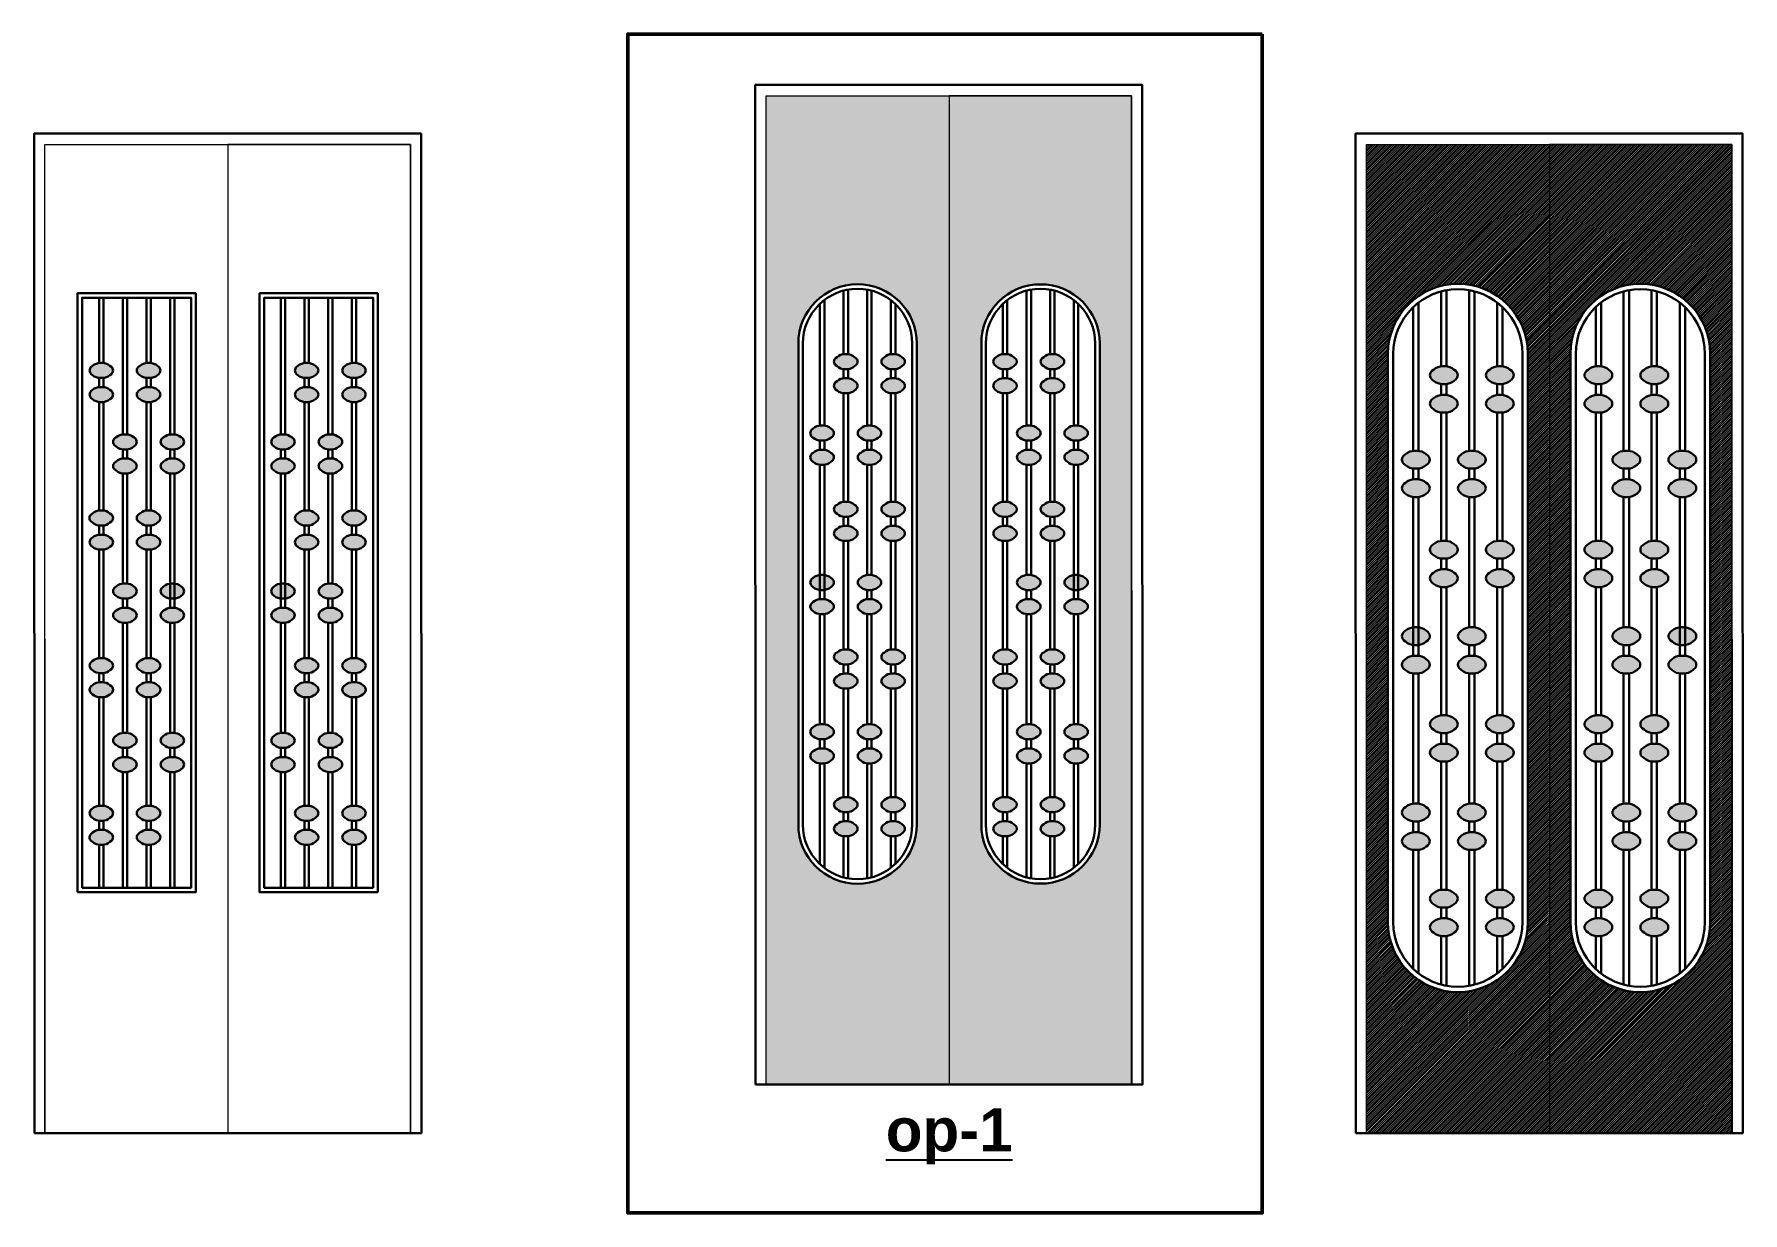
# Model space of a CAD drawing. Header units: millimetres. Extents: x 35877 to 3066687, y -650199 to -40525.
# Drawn here: x 147393.5 to 147552.4, y -180555 to -180445.3 of the extents above; entities that cross this region are included whole.
import ezdxf

# ---------------------------------------------------------------- set-up
doc = ezdxf.new("R2010")
doc.units = ezdxf.units.MM
doc.header["$MEASUREMENT"] = 0
for name, color, linetype, lineweight in [('A8_FURNITURE', 32, 'Continuous', 30), ('dim05', 1, 'Continuous', 13), ('doors', 36, 'Continuous', 15), ('Elevation 4.5', 206, 'Continuous', 5), ('Text', 7, 'Continuous', 15), ('wall', 7, 'Continuous', 30)]:
    doc.layers.add(name, color=color, linetype=linetype, lineweight=lineweight)
doc.styles.get("Standard").update_dxf_attribs({"font": 'arial.ttf', "height": 6})

msp = doc.modelspace()

# ---------------------------------------------------------------- texts
at = {"layer": 'Text', "lineweight": 25, "transparency": 33554687, "insert": (147478.62, -180547.9), "char_height": 4, "attachment_point": 5}
msp.add_mtext('\\A1;{\\fArial|b1|i0|c0|p34;\\L\\C1;op-1}', dxfattribs=at).dxf.unprotected_set("ltscale", 0)

# ---------------------------------------------------------------- hatches: boundary and pattern name
at = {"layer": 'A8_FURNITURE', "lineweight": 0, "true_color": 0x636466, "transparency": 33554687}
h = msp.add_hatch(dxfattribs=at)
h.set_pattern_fill('ANSI31', color=251)
h.set_pattern_definition([(45, (-210.8367, -6e-11), (-0.08838834765, 0.08838834765), [])])
h.paths.add_polyline_path([(147534.44, -180455.59), (147517.42, -180455.59), (147517.44, -180547.59), (147534.44, -180547.59)])
h.paths.add_polyline_path([(147532.44, -180475.08), (147532.44, -180527.97, -1), (147519.42, -180527.97), (147519.42, -180475.08, -1)], flags=16)
h.paths.add_polyline_path([(147531.94, -180475.08), (147531.94, -180527.97, -1), (147519.92, -180527.97), (147519.92, -180475.08, -1)], flags=0)
h.paths.add_polyline_path([(147529.69, -180476.24), (147529.94, -180476.24, -0.186647), (147530.79, -180476.56), (147530.94, -180476.67, -0.229438), (147531.13, -180477.07), (147531.13, -180477.07, -0.229438), (147530.94, -180477.47), (147530.79, -180477.58, -0.157564), (147530.08, -180477.89), (147530.08, -180478.9, -0.157564), (147530.79, -180479.21), (147530.94, -180479.33, -0.229438), (147531.13, -180479.72), (147531.13, -180479.73, -0.229438), (147530.94, -180480.12), (147530.79, -180480.24, -0.157564), (147530.08, -180480.55), (147530.08, -180492.49, -0.157564), (147530.79, -180492.8), (147530.94, -180492.91, -0.229438), (147531.13, -180493.3), (147531.13, -180493.31, -0.229438), (147530.94, -180493.7), (147530.79, -180493.82, -0.157564), (147530.08, -180494.13), (147530.08, -180495.14, -0.157564), (147530.79, -180495.45), (147530.94, -180495.56, -0.229438), (147531.13, -180495.96), (147531.13, -180495.96, -0.229438), (147530.94, -180496.36), (147530.79, -180496.47, -0.157564), (147530.08, -180496.78), (147530.08, -180508.72, -0.157564), (147530.79, -180509.03), (147530.94, -180509.15, -0.229438), (147531.13, -180509.54), (147531.13, -180509.55, -0.229438), (147530.94, -180509.94), (147530.79, -180510.05, -0.157564), (147530.08, -180510.36), (147530.08, -180511.38, -0.157564), (147530.79, -180511.69), (147530.94, -180511.8, -0.229438), (147531.13, -180512.19), (147531.13, -180512.2, -0.229438), (147530.94, -180512.59), (147530.79, -180512.71, -0.157564), (147530.08, -180513.02), (147530.08, -180524.96, -0.157564), (147530.79, -180525.27), (147530.94, -180525.38, -0.229438), (147531.13, -180525.77), (147531.13, -180525.78, -0.229438), (147530.94, -180526.17), (147530.79, -180526.29, -0.157564), (147530.08, -180526.6), (147530.08, -180527.61, -0.157564), (147530.79, -180527.92), (147530.94, -180528.04, -0.229438), (147531.13, -180528.43), (147531.13, -180528.44, -0.229438), (147530.94, -180528.83), (147530.79, -180528.94, -0.180119), (147529.97, -180529.26), (147529.73, -180529.26, -0.186647), (147528.88, -180528.94), (147528.73, -180528.83, -0.229438), (147528.54, -180528.44), (147528.54, -180528.43, -0.229438), (147528.73, -180528.04), (147528.88, -180527.92, -0.157564), (147529.58, -180527.61), (147529.58, -180526.6, -0.157564), (147528.88, -180526.29), (147528.73, -180526.17, -0.229438), (147528.54, -180525.78), (147528.54, -180525.77, -0.229438), (147528.73, -180525.38), (147528.88, -180525.27, -0.157564), (147529.58, -180524.96), (147529.58, -180513.02, -0.157564), (147528.88, -180512.71), (147528.73, -180512.59, -0.229438), (147528.54, -180512.2), (147528.54, -180512.19, -0.229438), (147528.73, -180511.8), (147528.88, -180511.69, -0.157564), (147529.58, -180511.38), (147529.58, -180510.36, -0.157564), (147528.88, -180510.05), (147528.73, -180509.94, -0.229438), (147528.54, -180509.55), (147528.54, -180509.54, -0.229438), (147528.73, -180509.15), (147528.88, -180509.03, -0.157564), (147529.58, -180508.72), (147529.58, -180496.78, -0.157564), (147528.88, -180496.47), (147528.73, -180496.36, -0.229438), (147528.54, -180495.96), (147528.54, -180495.96, -0.229438), (147528.73, -180495.56), (147528.88, -180495.45, -0.157564), (147529.58, -180495.14), (147529.58, -180494.13, -0.157564), (147528.88, -180493.82), (147528.73, -180493.7, -0.229438), (147528.54, -180493.31), (147528.54, -180493.3, -0.229438), (147528.73, -180492.91), (147528.88, -180492.8, -0.157564), (147529.58, -180492.49), (147529.58, -180480.55, -0.157564), (147528.88, -180480.24), (147528.73, -180480.12, -0.229438), (147528.54, -180479.73), (147528.54, -180479.72, -0.229438), (147528.73, -180479.33), (147528.88, -180479.21, -0.157564), (147529.58, -180478.9), (147529.58, -180477.89, -0.157564), (147528.88, -180477.58), (147528.73, -180477.47, -0.229438), (147528.54, -180477.07), (147528.54, -180477.07, -0.229438), (147528.73, -180476.67), (147528.88, -180476.56, -0.180119)], flags=0)
h.paths.add_polyline_path([(147528.19, -180484.42), (147528.33, -180484.54, -0.229438), (147528.52, -180484.93), (147528.52, -180484.94, -0.229438), (147528.33, -180485.33), (147528.19, -180485.44, -0.157564), (147527.48, -180485.75), (147527.48, -180486.77, -0.157564), (147528.19, -180487.08), (147528.33, -180487.19, -0.229438), (147528.52, -180487.58), (147528.52, -180487.59, -0.229438), (147528.33, -180487.98), (147528.19, -180488.1, -0.157564), (147527.48, -180488.41), (147527.48, -180500.53, -0.157564), (147528.19, -180500.84), (147528.33, -180500.95, -0.229438), (147528.52, -180501.35), (147528.52, -180501.35, -0.229438), (147528.33, -180501.75), (147528.19, -180501.86, -0.157564), (147527.48, -180502.17), (147527.48, -180503.18, -0.157564), (147528.19, -180503.49), (147528.33, -180503.61, -0.229438), (147528.52, -180504), (147528.52, -180504.01, -0.229438), (147528.33, -180504.4), (147528.19, -180504.52, -0.157564), (147527.48, -180504.83), (147527.48, -180516.95, -0.157564), (147528.19, -180517.26), (147528.33, -180517.37, -0.229438), (147528.52, -180517.76), (147528.52, -180517.77, -0.229438), (147528.33, -180518.16), (147528.19, -180518.28, -0.157564), (147527.48, -180518.59), (147527.48, -180519.6, -0.157564), (147528.19, -180519.91), (147528.33, -180520.03, -0.229438), (147528.52, -180520.42), (147528.52, -180520.43, -0.229438), (147528.33, -180520.82), (147528.19, -180520.93, -0.180119), (147527.37, -180521.25), (147527.12, -180521.25, -0.186647), (147526.27, -180520.93), (147526.13, -180520.82, -0.229438), (147525.94, -180520.43), (147525.94, -180520.42, -0.229438), (147526.13, -180520.03), (147526.27, -180519.91, -0.157564), (147526.98, -180519.6), (147526.98, -180518.59, -0.157564), (147526.27, -180518.28), (147526.13, -180518.16, -0.229438), (147525.94, -180517.77), (147525.94, -180517.76, -0.229438), (147526.13, -180517.37), (147526.27, -180517.26, -0.157564), (147526.98, -180516.95), (147526.98, -180504.83, -0.157564), (147526.27, -180504.52), (147526.13, -180504.4, -0.229438), (147525.94, -180504.01), (147525.94, -180504, -0.229438), (147526.13, -180503.61), (147526.27, -180503.49, -0.157564), (147526.98, -180503.18), (147526.98, -180502.17, -0.157564), (147526.27, -180501.86), (147526.13, -180501.75, -0.229438), (147525.94, -180501.35), (147525.94, -180501.35, -0.229438), (147526.13, -180500.95), (147526.27, -180500.84, -0.157564), (147526.98, -180500.53), (147526.98, -180488.41, -0.157564), (147526.27, -180488.1), (147526.13, -180487.98, -0.229438), (147525.94, -180487.59), (147525.94, -180487.58, -0.229438), (147526.13, -180487.19), (147526.27, -180487.08, -0.157564), (147526.98, -180486.77), (147526.98, -180485.75, -0.157564), (147526.27, -180485.44), (147526.13, -180485.33, -0.229438), (147525.94, -180484.94), (147525.94, -180484.93, -0.229438), (147526.13, -180484.54), (147526.27, -180484.42, -0.180119), (147527.09, -180484.11), (147527.34, -180484.11, -0.186647)], flags=0)
h.paths.add_polyline_path([(147525.59, -180476.56), (147525.73, -180476.67, -0.229438), (147525.92, -180477.07), (147525.92, -180477.07, -0.229438), (147525.73, -180477.47), (147525.59, -180477.58, -0.157564), (147524.88, -180477.89), (147524.88, -180478.9, -0.157564), (147525.59, -180479.21), (147525.73, -180479.33, -0.229438), (147525.92, -180479.72), (147525.92, -180479.73, -0.229438), (147525.73, -180480.12), (147525.59, -180480.24, -0.157564), (147524.88, -180480.55), (147524.88, -180492.49, -0.157564), (147525.59, -180492.8), (147525.73, -180492.91, -0.229438), (147525.92, -180493.3), (147525.92, -180493.31, -0.229438), (147525.73, -180493.7), (147525.59, -180493.82, -0.157564), (147524.88, -180494.13), (147524.88, -180495.14, -0.157564), (147525.59, -180495.45), (147525.73, -180495.56, -0.229438), (147525.92, -180495.96), (147525.92, -180495.96, -0.229438), (147525.73, -180496.36), (147525.59, -180496.47, -0.157564), (147524.88, -180496.78), (147524.88, -180508.72, -0.157564), (147525.59, -180509.03), (147525.73, -180509.15, -0.229438), (147525.92, -180509.54), (147525.92, -180509.55, -0.229438), (147525.73, -180509.94), (147525.59, -180510.05, -0.157564), (147524.88, -180510.36), (147524.88, -180511.38, -0.157564), (147525.59, -180511.69), (147525.73, -180511.8, -0.229438), (147525.92, -180512.19), (147525.92, -180512.2, -0.229438), (147525.73, -180512.59), (147525.59, -180512.71, -0.157564), (147524.88, -180513.02), (147524.88, -180524.96, -0.157564), (147525.59, -180525.27), (147525.73, -180525.38, -0.229438), (147525.92, -180525.77), (147525.92, -180525.78, -0.229438), (147525.73, -180526.17), (147525.59, -180526.29, -0.157564), (147524.88, -180526.6), (147524.88, -180527.61, -0.157564), (147525.59, -180527.92), (147525.73, -180528.04, -0.229438), (147525.92, -180528.43), (147525.92, -180528.44, -0.229438), (147525.73, -180528.83), (147525.59, -180528.94, -0.180119), (147524.77, -180529.26), (147524.52, -180529.26, -0.186647), (147523.67, -180528.94), (147523.52, -180528.83, -0.229438), (147523.33, -180528.44), (147523.33, -180528.43, -0.229438), (147523.52, -180528.04), (147523.67, -180527.92, -0.157564), (147524.38, -180527.61), (147524.38, -180526.6, -0.157564), (147523.67, -180526.29), (147523.52, -180526.17, -0.229438), (147523.33, -180525.78), (147523.33, -180525.77, -0.229438), (147523.52, -180525.38), (147523.67, -180525.27, -0.157564), (147524.38, -180524.96), (147524.38, -180513.02, -0.157564), (147523.67, -180512.71), (147523.52, -180512.59, -0.229438), (147523.33, -180512.2), (147523.33, -180512.19, -0.229438), (147523.52, -180511.8), (147523.67, -180511.69, -0.157564), (147524.38, -180511.38), (147524.38, -180510.36, -0.157564), (147523.67, -180510.05), (147523.52, -180509.94, -0.229438), (147523.33, -180509.55), (147523.33, -180509.54, -0.229438), (147523.52, -180509.15), (147523.67, -180509.03, -0.157564), (147524.38, -180508.72), (147524.38, -180496.78, -0.157564), (147523.67, -180496.47), (147523.52, -180496.36, -0.229438), (147523.33, -180495.96), (147523.33, -180495.96, -0.229438), (147523.52, -180495.56), (147523.67, -180495.45, -0.157564), (147524.38, -180495.14), (147524.38, -180494.13, -0.157564), (147523.67, -180493.82), (147523.52, -180493.7, -0.229438), (147523.33, -180493.31), (147523.33, -180493.3, -0.229438), (147523.52, -180492.91), (147523.67, -180492.8, -0.157564), (147524.38, -180492.49), (147524.38, -180480.55, -0.157564), (147523.67, -180480.24), (147523.52, -180480.12, -0.229438), (147523.33, -180479.73), (147523.33, -180479.72, -0.229438), (147523.52, -180479.33), (147523.67, -180479.21, -0.157564), (147524.38, -180478.9), (147524.38, -180477.89, -0.157564), (147523.67, -180477.58), (147523.52, -180477.47, -0.229438), (147523.33, -180477.07), (147523.33, -180477.07, -0.229438), (147523.52, -180476.67), (147523.67, -180476.56, -0.180119), (147524.49, -180476.24), (147524.74, -180476.24, -0.186647)], flags=0)
h.paths.add_polyline_path([(147522.98, -180484.42), (147523.13, -180484.54, -0.229438), (147523.32, -180484.93), (147523.32, -180484.94, -0.229438), (147523.13, -180485.33), (147522.98, -180485.44, -0.157564), (147522.27, -180485.75), (147522.27, -180486.77, -0.157564), (147522.98, -180487.08), (147523.13, -180487.19, -0.229438), (147523.32, -180487.58), (147523.32, -180487.59, -0.229438), (147523.13, -180487.98), (147522.98, -180488.1, -0.157564), (147522.27, -180488.41), (147522.27, -180500.53, -0.157564), (147522.98, -180500.84), (147523.13, -180500.95, -0.229438), (147523.32, -180501.35), (147523.32, -180501.35, -0.229438), (147523.13, -180501.75), (147522.98, -180501.86, -0.157564), (147522.27, -180502.17), (147522.27, -180503.18, -0.157564), (147522.98, -180503.49), (147523.13, -180503.61, -0.229438), (147523.32, -180504), (147523.32, -180504.01, -0.229438), (147523.13, -180504.4), (147522.98, -180504.52, -0.157564), (147522.27, -180504.83), (147522.27, -180516.95, -0.157564), (147522.98, -180517.26), (147523.13, -180517.37, -0.229438), (147523.32, -180517.76), (147523.32, -180517.77, -0.229438), (147523.13, -180518.16), (147522.98, -180518.28, -0.157564), (147522.27, -180518.59), (147522.27, -180519.6, -0.157564), (147522.98, -180519.91), (147523.13, -180520.03, -0.229438), (147523.32, -180520.42), (147523.32, -180520.43, -0.229438), (147523.13, -180520.82), (147522.98, -180520.93, -0.180119), (147522.16, -180521.25), (147521.92, -180521.25, -0.186647), (147521.07, -180520.93), (147520.92, -180520.82, -0.229438), (147520.73, -180520.43), (147520.73, -180520.42, -0.229438), (147520.92, -180520.03), (147521.07, -180519.91, -0.157564), (147521.77, -180519.6), (147521.77, -180518.59, -0.157564), (147521.07, -180518.28), (147520.92, -180518.16, -0.229438), (147520.73, -180517.77), (147520.73, -180517.76, -0.229438), (147520.92, -180517.37), (147521.07, -180517.26, -0.157564), (147521.77, -180516.95), (147521.77, -180504.83, -0.157564), (147521.07, -180504.52), (147520.92, -180504.4, -0.229438), (147520.73, -180504.01), (147520.73, -180504, -0.229438), (147520.92, -180503.61), (147521.07, -180503.49, -0.157564), (147521.77, -180503.18), (147521.77, -180502.17, -0.157564), (147521.07, -180501.86), (147520.92, -180501.75, -0.229438), (147520.73, -180501.35), (147520.73, -180501.35, -0.229438), (147520.92, -180500.95), (147521.07, -180500.84, -0.157564), (147521.77, -180500.53), (147521.77, -180488.41, -0.157564), (147521.07, -180488.1), (147520.92, -180487.98, -0.229438), (147520.73, -180487.59), (147520.73, -180487.58, -0.229438), (147520.92, -180487.19), (147521.07, -180487.08, -0.157564), (147521.77, -180486.77), (147521.77, -180485.75, -0.157564), (147521.07, -180485.44), (147520.92, -180485.33, -0.229438), (147520.73, -180484.94), (147520.73, -180484.93, -0.229438), (147520.92, -180484.54), (147521.07, -180484.42, -0.180119), (147521.88, -180484.11), (147522.13, -180484.11, -0.186647)], flags=0)
h.paths.add_polyline_path([(147551.41, -180455.59), (147534.44, -180455.59), (147534.44, -180547.59), (147551.41, -180547.59)])
h.paths.add_polyline_path([(147549.41, -180475.08), (147549.41, -180527.97, -1), (147536.39, -180527.97), (147536.39, -180475.08, -1)], flags=16)
h.paths.add_polyline_path([(147548.91, -180475.08), (147548.91, -180527.97, -1), (147536.89, -180527.97), (147536.89, -180475.08, -1)], flags=0)
h.paths.add_polyline_path([(147541.46, -180484.11), (147541.71, -180484.11, -0.186647), (147542.56, -180484.42), (147542.7, -180484.54, -0.229438), (147542.89, -180484.93), (147542.89, -180484.94, -0.229438), (147542.7, -180485.33), (147542.56, -180485.44, -0.157564), (147541.85, -180485.75), (147541.85, -180486.77, -0.157564), (147542.56, -180487.08), (147542.7, -180487.19, -0.229438), (147542.89, -180487.58), (147542.89, -180487.59, -0.229438), (147542.7, -180487.98), (147542.56, -180488.1, -0.157564), (147541.85, -180488.41), (147541.85, -180500.53, -0.157564), (147542.56, -180500.84), (147542.7, -180500.95, -0.229438), (147542.89, -180501.35), (147542.89, -180501.35, -0.229438), (147542.7, -180501.75), (147542.56, -180501.86, -0.157564), (147541.85, -180502.17), (147541.85, -180503.18, -0.157564), (147542.56, -180503.49), (147542.7, -180503.61, -0.229438), (147542.89, -180504), (147542.89, -180504.01, -0.229438), (147542.7, -180504.4), (147542.56, -180504.52, -0.157564), (147541.85, -180504.83), (147541.85, -180516.95, -0.157564), (147542.56, -180517.26), (147542.7, -180517.37, -0.229438), (147542.89, -180517.76), (147542.89, -180517.77, -0.229438), (147542.7, -180518.16), (147542.56, -180518.28, -0.157564), (147541.85, -180518.59), (147541.85, -180519.6, -0.157564), (147542.56, -180519.91), (147542.7, -180520.03, -0.229438), (147542.89, -180520.42), (147542.89, -180520.43, -0.229438), (147542.7, -180520.82), (147542.56, -180520.93, -0.180119), (147541.74, -180521.25), (147541.49, -180521.25, -0.186647), (147540.64, -180520.93), (147540.5, -180520.82, -0.229438), (147540.31, -180520.43), (147540.31, -180520.42, -0.229438), (147540.5, -180520.03), (147540.64, -180519.91, -0.157564), (147541.35, -180519.6), (147541.35, -180518.59, -0.157564), (147540.64, -180518.28), (147540.5, -180518.16, -0.229438), (147540.31, -180517.77), (147540.31, -180517.76, -0.229438), (147540.5, -180517.37), (147540.64, -180517.26, -0.157564), (147541.35, -180516.95), (147541.35, -180504.83, -0.157564), (147540.64, -180504.52), (147540.5, -180504.4, -0.229438), (147540.31, -180504.01), (147540.31, -180504, -0.229438), (147540.5, -180503.61), (147540.64, -180503.49, -0.157564), (147541.35, -180503.18), (147541.35, -180502.17, -0.157564), (147540.64, -180501.86), (147540.5, -180501.75, -0.229438), (147540.31, -180501.35), (147540.31, -180501.35, -0.229438), (147540.5, -180500.95), (147540.64, -180500.84, -0.157564), (147541.35, -180500.53), (147541.35, -180488.41, -0.157564), (147540.64, -180488.1), (147540.5, -180487.98, -0.229438), (147540.31, -180487.59), (147540.31, -180487.58, -0.229438), (147540.5, -180487.19), (147540.64, -180487.08, -0.157564), (147541.35, -180486.77), (147541.35, -180485.75, -0.157564), (147540.64, -180485.44), (147540.5, -180485.33, -0.229438), (147540.31, -180484.94), (147540.31, -180484.93, -0.229438), (147540.5, -180484.54), (147540.64, -180484.42, -0.180119)], flags=0)
h.paths.add_polyline_path([(147539.96, -180476.56), (147540.1, -180476.67, -0.229438), (147540.29, -180477.07), (147540.29, -180477.07, -0.229438), (147540.1, -180477.47), (147539.96, -180477.58, -0.157564), (147539.25, -180477.89), (147539.25, -180478.9, -0.157564), (147539.96, -180479.21), (147540.1, -180479.33, -0.229438), (147540.29, -180479.72), (147540.29, -180479.73, -0.229438), (147540.1, -180480.12), (147539.96, -180480.24, -0.157564), (147539.25, -180480.55), (147539.25, -180492.49, -0.157564), (147539.96, -180492.8), (147540.1, -180492.91, -0.229438), (147540.29, -180493.3), (147540.29, -180493.31, -0.229438), (147540.1, -180493.7), (147539.96, -180493.82, -0.157564), (147539.25, -180494.13), (147539.25, -180495.14, -0.157564), (147539.96, -180495.45), (147540.1, -180495.56, -0.229438), (147540.29, -180495.96), (147540.29, -180495.96, -0.229438), (147540.1, -180496.36), (147539.96, -180496.47, -0.157564), (147539.25, -180496.78), (147539.25, -180508.72, -0.157564), (147539.96, -180509.03), (147540.1, -180509.15, -0.229438), (147540.29, -180509.54), (147540.29, -180509.55, -0.229438), (147540.1, -180509.94), (147539.96, -180510.05, -0.157564), (147539.25, -180510.36), (147539.25, -180511.38, -0.157564), (147539.96, -180511.69), (147540.1, -180511.8, -0.229438), (147540.29, -180512.19), (147540.29, -180512.2, -0.229438), (147540.1, -180512.59), (147539.96, -180512.71, -0.157564), (147539.25, -180513.02), (147539.25, -180524.96, -0.157564), (147539.96, -180525.27), (147540.1, -180525.38, -0.229438), (147540.29, -180525.77), (147540.29, -180525.78, -0.229438), (147540.1, -180526.17), (147539.96, -180526.29, -0.157564), (147539.25, -180526.6), (147539.25, -180527.61, -0.157564), (147539.96, -180527.92), (147540.1, -180528.04, -0.229438), (147540.29, -180528.43), (147540.29, -180528.44, -0.229438), (147540.1, -180528.83), (147539.96, -180528.94, -0.180119), (147539.14, -180529.26), (147538.89, -180529.26, -0.186647), (147538.04, -180528.94), (147537.9, -180528.83, -0.229438), (147537.71, -180528.44), (147537.71, -180528.43, -0.229438), (147537.9, -180528.04), (147538.04, -180527.92, -0.157564), (147538.75, -180527.61), (147538.75, -180526.6, -0.157564), (147538.04, -180526.29), (147537.9, -180526.17, -0.229438), (147537.71, -180525.78), (147537.71, -180525.77, -0.229438), (147537.9, -180525.38), (147538.04, -180525.27, -0.157564), (147538.75, -180524.96), (147538.75, -180513.02, -0.157564), (147538.04, -180512.71), (147537.9, -180512.59, -0.229438), (147537.71, -180512.2), (147537.71, -180512.19, -0.229438), (147537.9, -180511.8), (147538.04, -180511.69, -0.157564), (147538.75, -180511.38), (147538.75, -180510.36, -0.157564), (147538.04, -180510.05), (147537.9, -180509.94, -0.229438), (147537.71, -180509.55), (147537.71, -180509.54, -0.229438), (147537.9, -180509.15), (147538.04, -180509.03, -0.157564), (147538.75, -180508.72), (147538.75, -180496.78, -0.157564), (147538.04, -180496.47), (147537.9, -180496.36, -0.229438), (147537.71, -180495.96), (147537.71, -180495.96, -0.229438), (147537.9, -180495.56), (147538.04, -180495.45, -0.157564), (147538.75, -180495.14), (147538.75, -180494.13, -0.157564), (147538.04, -180493.82), (147537.9, -180493.7, -0.229438), (147537.71, -180493.31), (147537.71, -180493.3, -0.229438), (147537.9, -180492.91), (147538.04, -180492.8, -0.157564), (147538.75, -180492.49), (147538.75, -180480.55, -0.157564), (147538.04, -180480.24), (147537.9, -180480.12, -0.229438), (147537.71, -180479.73), (147537.71, -180479.72, -0.229438), (147537.9, -180479.33), (147538.04, -180479.21, -0.157564), (147538.75, -180478.9), (147538.75, -180477.89, -0.157564), (147538.04, -180477.58), (147537.9, -180477.47, -0.229438), (147537.71, -180477.07), (147537.71, -180477.07, -0.229438), (147537.9, -180476.67), (147538.04, -180476.56, -0.180119), (147538.86, -180476.24), (147539.11, -180476.24, -0.186647)], flags=0)
h.paths.add_polyline_path([(147544.06, -180476.24), (147544.31, -180476.24, -0.186647), (147545.16, -180476.56), (147545.31, -180476.67, -0.229438), (147545.5, -180477.07), (147545.5, -180477.07, -0.229438), (147545.31, -180477.47), (147545.16, -180477.58, -0.157564), (147544.45, -180477.89), (147544.45, -180478.9, -0.157564), (147545.16, -180479.21), (147545.31, -180479.33, -0.229438), (147545.5, -180479.72), (147545.5, -180479.73, -0.229438), (147545.31, -180480.12), (147545.16, -180480.24, -0.157564), (147544.45, -180480.55), (147544.45, -180492.49, -0.157564), (147545.16, -180492.8), (147545.31, -180492.91, -0.229438), (147545.5, -180493.3), (147545.5, -180493.31, -0.229438), (147545.31, -180493.7), (147545.16, -180493.82, -0.157564), (147544.45, -180494.13), (147544.45, -180495.14, -0.157564), (147545.16, -180495.45), (147545.31, -180495.56, -0.229438), (147545.5, -180495.96), (147545.5, -180495.96, -0.229438), (147545.31, -180496.36), (147545.16, -180496.47, -0.157564), (147544.45, -180496.78), (147544.45, -180508.72, -0.157564), (147545.16, -180509.03), (147545.31, -180509.15, -0.229438), (147545.5, -180509.54), (147545.5, -180509.55, -0.229438), (147545.31, -180509.94), (147545.16, -180510.05, -0.157564), (147544.45, -180510.36), (147544.45, -180511.38, -0.157564), (147545.16, -180511.69), (147545.31, -180511.8, -0.229438), (147545.5, -180512.19), (147545.5, -180512.2, -0.229438), (147545.31, -180512.59), (147545.16, -180512.71, -0.157564), (147544.45, -180513.02), (147544.45, -180524.96, -0.157564), (147545.16, -180525.27), (147545.31, -180525.38, -0.229438), (147545.5, -180525.77), (147545.5, -180525.78, -0.229438), (147545.31, -180526.17), (147545.16, -180526.29, -0.157564), (147544.45, -180526.6), (147544.45, -180527.61, -0.157564), (147545.16, -180527.92), (147545.31, -180528.04, -0.229438), (147545.5, -180528.43), (147545.5, -180528.44, -0.229438), (147545.31, -180528.83), (147545.16, -180528.94, -0.180119), (147544.34, -180529.26), (147544.1, -180529.26, -0.186647), (147543.25, -180528.94), (147543.1, -180528.83, -0.229438), (147542.91, -180528.44), (147542.91, -180528.43, -0.229438), (147543.1, -180528.04), (147543.25, -180527.92, -0.157564), (147543.95, -180527.61), (147543.95, -180526.6, -0.157564), (147543.25, -180526.29), (147543.1, -180526.17, -0.229438), (147542.91, -180525.78), (147542.91, -180525.77, -0.229438), (147543.1, -180525.38), (147543.25, -180525.27, -0.157564), (147543.95, -180524.96), (147543.95, -180513.02, -0.157564), (147543.25, -180512.71), (147543.1, -180512.59, -0.229438), (147542.91, -180512.2), (147542.91, -180512.19, -0.229438), (147543.1, -180511.8), (147543.25, -180511.69, -0.157564), (147543.95, -180511.38), (147543.95, -180510.36, -0.157564), (147543.25, -180510.05), (147543.1, -180509.94, -0.229438), (147542.91, -180509.55), (147542.91, -180509.54, -0.229438), (147543.1, -180509.15), (147543.25, -180509.03, -0.157564), (147543.95, -180508.72), (147543.95, -180496.78, -0.157564), (147543.25, -180496.47), (147543.1, -180496.36, -0.229438), (147542.91, -180495.96), (147542.91, -180495.96, -0.229438), (147543.1, -180495.56), (147543.25, -180495.45, -0.157564), (147543.95, -180495.14), (147543.95, -180494.13, -0.157564), (147543.25, -180493.82), (147543.1, -180493.7, -0.229438), (147542.91, -180493.31), (147542.91, -180493.3, -0.229438), (147543.1, -180492.91), (147543.25, -180492.8, -0.157564), (147543.95, -180492.49), (147543.95, -180480.55, -0.157564), (147543.25, -180480.24), (147543.1, -180480.12, -0.229438), (147542.91, -180479.73), (147542.91, -180479.72, -0.229438), (147543.1, -180479.33), (147543.25, -180479.21, -0.157564), (147543.95, -180478.9), (147543.95, -180477.89, -0.157564), (147543.25, -180477.58), (147543.1, -180477.47, -0.229438), (147542.91, -180477.07), (147542.91, -180477.07, -0.229438), (147543.1, -180476.67), (147543.25, -180476.56, -0.180119)], flags=0)
h.paths.add_polyline_path([(147546.67, -180484.11), (147546.92, -180484.11, -0.186647), (147547.77, -180484.42), (147547.91, -180484.54, -0.229438), (147548.1, -180484.93), (147548.1, -180484.94, -0.229438), (147547.91, -180485.33), (147547.77, -180485.44, -0.157564), (147547.06, -180485.75), (147547.06, -180486.77, -0.157564), (147547.77, -180487.08), (147547.91, -180487.19, -0.229438), (147548.1, -180487.58), (147548.1, -180487.59, -0.229438), (147547.91, -180487.98), (147547.77, -180488.1, -0.157564), (147547.06, -180488.41), (147547.06, -180500.53, -0.157564), (147547.77, -180500.84), (147547.91, -180500.95, -0.229438), (147548.1, -180501.35), (147548.1, -180501.35, -0.229438), (147547.91, -180501.75), (147547.77, -180501.86, -0.157564), (147547.06, -180502.17), (147547.06, -180503.18, -0.157564), (147547.77, -180503.49), (147547.91, -180503.61, -0.229438), (147548.1, -180504), (147548.1, -180504.01, -0.229438), (147547.91, -180504.4), (147547.77, -180504.52, -0.157564), (147547.06, -180504.83), (147547.06, -180516.95, -0.157564), (147547.77, -180517.26), (147547.91, -180517.37, -0.229438), (147548.1, -180517.76), (147548.1, -180517.77, -0.229438), (147547.91, -180518.16), (147547.77, -180518.28, -0.157564), (147547.06, -180518.59), (147547.06, -180519.6, -0.157564), (147547.77, -180519.91), (147547.91, -180520.03, -0.229438), (147548.1, -180520.42), (147548.1, -180520.43, -0.229438), (147547.91, -180520.82), (147547.77, -180520.93, -0.180119), (147546.95, -180521.25), (147546.7, -180521.25, -0.186647), (147545.85, -180520.93), (147545.71, -180520.82, -0.229438), (147545.52, -180520.43), (147545.52, -180520.42, -0.229438), (147545.71, -180520.03), (147545.85, -180519.91, -0.157564), (147546.56, -180519.6), (147546.56, -180518.59, -0.157564), (147545.85, -180518.28), (147545.71, -180518.16, -0.229438), (147545.52, -180517.77), (147545.52, -180517.76, -0.229438), (147545.71, -180517.37), (147545.85, -180517.26, -0.157564), (147546.56, -180516.95), (147546.56, -180504.83, -0.157564), (147545.85, -180504.52), (147545.71, -180504.4, -0.229438), (147545.52, -180504.01), (147545.52, -180504, -0.229438), (147545.71, -180503.61), (147545.85, -180503.49, -0.157564), (147546.56, -180503.18), (147546.56, -180502.17, -0.157564), (147545.85, -180501.86), (147545.71, -180501.75, -0.229438), (147545.52, -180501.35), (147545.52, -180501.35, -0.229438), (147545.71, -180500.95), (147545.85, -180500.84, -0.157564), (147546.56, -180500.53), (147546.56, -180488.41, -0.157564), (147545.85, -180488.1), (147545.71, -180487.98, -0.229438), (147545.52, -180487.59), (147545.52, -180487.58, -0.229438), (147545.71, -180487.19), (147545.85, -180487.08, -0.157564), (147546.56, -180486.77), (147546.56, -180485.75, -0.157564), (147545.85, -180485.44), (147545.71, -180485.33, -0.229438), (147545.52, -180484.94), (147545.52, -180484.93, -0.229438), (147545.71, -180484.54), (147545.85, -180484.42, -0.180119)], flags=0)
at = {"layer": 'dim05', "lineweight": 0, "true_color": 0xfecc66, "transparency": 33554630}
h = msp.add_hatch(color=31, dxfattribs=at)
h.dxf.hatch_style = 1
h.paths.add_polyline_path([(147478.61, -180451.06), (147461.59, -180451.06), (147461.61, -180543.06), (147478.61, -180543.06)])
h.paths.add_polyline_path([(147475.61, -180474.12), (147475.61, -180518.88, -1), (147464.59, -180518.88), (147464.59, -180474.12, -1)], flags=16)
h.paths.add_polyline_path([(147475.18, -180474.12), (147475.18, -180518.88, -1), (147465.01, -180518.88), (147465.01, -180474.12, -1)], flags=0)
h.paths.add_polyline_path([(147471.08, -180481.76), (147471.29, -180481.76, -0.186647), (147472.01, -180482.03), (147472.13, -180482.13, -0.229438), (147472.3, -180482.46), (147472.3, -180482.47, -0.229438), (147472.13, -180482.8), (147472.01, -180482.89, -0.157564), (147471.41, -180483.16), (147471.41, -180484.01, -0.157564), (147472.01, -180484.28), (147472.13, -180484.37, -0.229438), (147472.3, -180484.71), (147472.3, -180484.71, -0.229438), (147472.13, -180485.04), (147472.01, -180485.14, -0.157564), (147471.41, -180485.4), (147471.41, -180495.66, -0.157564), (147472.01, -180495.93), (147472.13, -180496.02, -0.229438), (147472.3, -180496.35), (147472.3, -180496.36, -0.229438), (147472.13, -180496.69), (147472.01, -180496.79, -0.157564), (147471.41, -180497.05), (147471.41, -180497.91, -0.157564), (147472.01, -180498.17), (147472.13, -180498.27, -0.229438), (147472.3, -180498.6), (147472.3, -180498.61, -0.229438), (147472.13, -180498.94), (147472.01, -180499.04, -0.157564), (147471.41, -180499.3), (147471.41, -180509.56, -0.157564), (147472.01, -180509.82), (147472.13, -180509.92, -0.229438), (147472.3, -180510.25), (147472.3, -180510.26, -0.229438), (147472.13, -180510.59), (147472.01, -180510.68, -0.157564), (147471.41, -180510.95), (147471.41, -180511.8, -0.157564), (147472.01, -180512.07), (147472.13, -180512.16, -0.229438), (147472.3, -180512.5), (147472.3, -180512.5, -0.229438), (147472.13, -180512.83), (147472.01, -180512.93, -0.180119), (147471.32, -180513.2), (147471.11, -180513.2, -0.186647), (147470.39, -180512.93), (147470.27, -180512.83, -0.229438), (147470.11, -180512.5), (147470.11, -180512.5, -0.229438), (147470.27, -180512.16), (147470.39, -180512.07, -0.157564), (147470.99, -180511.8), (147470.99, -180510.95, -0.157564), (147470.39, -180510.68), (147470.27, -180510.59, -0.229438), (147470.11, -180510.26), (147470.11, -180510.25, -0.229438), (147470.27, -180509.92), (147470.39, -180509.82, -0.157564), (147470.99, -180509.56), (147470.99, -180499.3, -0.157564), (147470.39, -180499.04), (147470.27, -180498.94, -0.229438), (147470.11, -180498.61), (147470.11, -180498.6, -0.229438), (147470.27, -180498.27), (147470.39, -180498.17, -0.157564), (147470.99, -180497.91), (147470.99, -180497.05, -0.157564), (147470.39, -180496.79), (147470.27, -180496.69, -0.229438), (147470.11, -180496.36), (147470.11, -180496.35, -0.229438), (147470.27, -180496.02), (147470.39, -180495.93, -0.157564), (147470.99, -180495.66), (147470.99, -180485.4, -0.157564), (147470.39, -180485.14), (147470.27, -180485.04, -0.229438), (147470.11, -180484.71), (147470.11, -180484.71, -0.229438), (147470.27, -180484.37), (147470.39, -180484.28, -0.157564), (147470.99, -180484.01), (147470.99, -180483.16, -0.157564), (147470.39, -180482.89), (147470.27, -180482.8, -0.229438), (147470.11, -180482.47), (147470.11, -180482.46, -0.229438), (147470.27, -180482.13), (147470.39, -180482.03, -0.180119)], flags=0)
h.paths.add_polyline_path([(147469.81, -180475.38), (147469.93, -180475.47, -0.229438), (147470.09, -180475.8), (147470.09, -180475.81, -0.229438), (147469.93, -180476.14), (147469.81, -180476.24, -0.157564), (147469.21, -180476.5), (147469.21, -180477.36, -0.157564), (147469.81, -180477.62), (147469.93, -180477.72, -0.229438), (147470.09, -180478.05), (147470.09, -180478.06, -0.229438), (147469.93, -180478.39), (147469.81, -180478.49, -0.157564), (147469.21, -180478.75), (147469.21, -180488.85, -0.157564), (147469.81, -180489.12), (147469.93, -180489.21, -0.229438), (147470.09, -180489.55), (147470.09, -180489.55, -0.229438), (147469.93, -180489.88), (147469.81, -180489.98, -0.157564), (147469.21, -180490.24), (147469.21, -180491.1, -0.157564), (147469.81, -180491.36), (147469.93, -180491.46, -0.229438), (147470.09, -180491.79), (147470.09, -180491.8, -0.229438), (147469.93, -180492.13), (147469.81, -180492.23, -0.157564), (147469.21, -180492.49), (147469.21, -180502.6, -0.157564), (147469.81, -180502.86), (147469.93, -180502.95, -0.229438), (147470.09, -180503.29), (147470.09, -180503.29, -0.229438), (147469.93, -180503.63), (147469.81, -180503.72, -0.157564), (147469.21, -180503.98), (147469.21, -180504.84, -0.157564), (147469.81, -180505.1), (147469.93, -180505.2, -0.229438), (147470.09, -180505.53), (147470.09, -180505.54, -0.229438), (147469.93, -180505.87), (147469.81, -180505.97, -0.157564), (147469.21, -180506.23), (147469.21, -180516.34, -0.157564), (147469.81, -180516.6), (147469.93, -180516.7, -0.229438), (147470.09, -180517.03), (147470.09, -180517.03, -0.229438), (147469.93, -180517.37), (147469.81, -180517.46, -0.157564), (147469.21, -180517.73), (147469.21, -180518.58, -0.157564), (147469.81, -180518.85), (147469.93, -180518.94, -0.229438), (147470.09, -180519.27), (147470.09, -180519.28, -0.229438), (147469.93, -180519.61), (147469.81, -180519.71, -0.180119), (147469.12, -180519.98), (147468.91, -180519.98, -0.186647), (147468.19, -180519.71), (147468.06, -180519.61, -0.229438), (147467.9, -180519.28), (147467.9, -180519.27, -0.229438), (147468.06, -180518.94), (147468.19, -180518.85, -0.157564), (147468.79, -180518.58), (147468.79, -180517.73, -0.157564), (147468.19, -180517.46), (147468.06, -180517.37, -0.229438), (147467.9, -180517.03), (147467.9, -180517.03, -0.229438), (147468.06, -180516.7), (147468.19, -180516.6, -0.157564), (147468.79, -180516.34), (147468.79, -180506.23, -0.157564), (147468.19, -180505.97), (147468.06, -180505.87, -0.229438), (147467.9, -180505.54), (147467.9, -180505.53, -0.229438), (147468.06, -180505.2), (147468.19, -180505.1, -0.157564), (147468.79, -180504.84), (147468.79, -180503.98, -0.157564), (147468.19, -180503.72), (147468.06, -180503.63, -0.229438), (147467.9, -180503.29), (147467.9, -180503.29, -0.229438), (147468.06, -180502.95), (147468.19, -180502.86, -0.157564), (147468.79, -180502.6), (147468.79, -180492.49, -0.157564), (147468.19, -180492.23), (147468.06, -180492.13, -0.229438), (147467.9, -180491.8), (147467.9, -180491.79, -0.229438), (147468.06, -180491.46), (147468.19, -180491.36, -0.157564), (147468.79, -180491.1), (147468.79, -180490.24, -0.157564), (147468.19, -180489.98), (147468.06, -180489.88, -0.229438), (147467.9, -180489.55), (147467.9, -180489.55, -0.229438), (147468.06, -180489.21), (147468.19, -180489.12, -0.157564), (147468.79, -180488.85), (147468.79, -180478.75, -0.157564), (147468.19, -180478.49), (147468.06, -180478.39, -0.229438), (147467.9, -180478.06), (147467.9, -180478.05, -0.229438), (147468.06, -180477.72), (147468.19, -180477.62, -0.157564), (147468.79, -180477.36), (147468.79, -180476.5, -0.157564), (147468.19, -180476.24), (147468.06, -180476.14, -0.229438), (147467.9, -180475.81), (147467.9, -180475.8, -0.229438), (147468.06, -180475.47), (147468.19, -180475.38, -0.180119), (147468.88, -180475.11), (147469.09, -180475.11, -0.186647)], flags=0)
h.paths.add_polyline_path([(147473.29, -180475.11), (147473.5, -180475.11, -0.186647), (147474.22, -180475.38), (147474.34, -180475.47, -0.229438), (147474.5, -180475.8), (147474.5, -180475.81, -0.229438), (147474.34, -180476.14), (147474.22, -180476.24, -0.157564), (147473.62, -180476.5), (147473.62, -180477.36, -0.157564), (147474.22, -180477.62), (147474.34, -180477.72, -0.229438), (147474.5, -180478.05), (147474.5, -180478.06, -0.229438), (147474.34, -180478.39), (147474.22, -180478.49, -0.157564), (147473.62, -180478.75), (147473.62, -180488.85, -0.157564), (147474.22, -180489.12), (147474.34, -180489.21, -0.229438), (147474.5, -180489.55), (147474.5, -180489.55, -0.229438), (147474.34, -180489.88), (147474.22, -180489.98, -0.157564), (147473.62, -180490.24), (147473.62, -180491.1, -0.157564), (147474.22, -180491.36), (147474.34, -180491.46, -0.229438), (147474.5, -180491.79), (147474.5, -180491.8, -0.229438), (147474.34, -180492.13), (147474.22, -180492.23, -0.157564), (147473.62, -180492.49), (147473.62, -180502.6, -0.157564), (147474.22, -180502.86), (147474.34, -180502.95, -0.229438), (147474.5, -180503.29), (147474.5, -180503.29, -0.229438), (147474.34, -180503.63), (147474.22, -180503.72, -0.157564), (147473.62, -180503.98), (147473.62, -180504.84, -0.157564), (147474.22, -180505.1), (147474.34, -180505.2, -0.229438), (147474.5, -180505.53), (147474.5, -180505.54, -0.229438), (147474.34, -180505.87), (147474.22, -180505.97, -0.157564), (147473.62, -180506.23), (147473.62, -180516.34, -0.157564), (147474.22, -180516.6), (147474.34, -180516.7, -0.229438), (147474.5, -180517.03), (147474.5, -180517.03, -0.229438), (147474.34, -180517.37), (147474.22, -180517.46, -0.157564), (147473.62, -180517.73), (147473.62, -180518.58, -0.157564), (147474.22, -180518.85), (147474.34, -180518.94, -0.229438), (147474.5, -180519.27), (147474.5, -180519.28, -0.229438), (147474.34, -180519.61), (147474.22, -180519.71, -0.180119), (147473.52, -180519.98), (147473.31, -180519.98, -0.186647), (147472.59, -180519.71), (147472.47, -180519.61, -0.229438), (147472.31, -180519.28), (147472.31, -180519.27, -0.229438), (147472.47, -180518.94), (147472.59, -180518.85, -0.157564), (147473.19, -180518.58), (147473.19, -180517.73, -0.157564), (147472.59, -180517.46), (147472.47, -180517.37, -0.229438), (147472.31, -180517.03), (147472.31, -180517.03, -0.229438), (147472.47, -180516.7), (147472.59, -180516.6, -0.157564), (147473.19, -180516.34), (147473.19, -180506.23, -0.157564), (147472.59, -180505.97), (147472.47, -180505.87, -0.229438), (147472.31, -180505.54), (147472.31, -180505.53, -0.229438), (147472.47, -180505.2), (147472.59, -180505.1, -0.157564), (147473.19, -180504.84), (147473.19, -180503.98, -0.157564), (147472.59, -180503.72), (147472.47, -180503.63, -0.229438), (147472.31, -180503.29), (147472.31, -180503.29, -0.229438), (147472.47, -180502.95), (147472.59, -180502.86, -0.157564), (147473.19, -180502.6), (147473.19, -180492.49, -0.157564), (147472.59, -180492.23), (147472.47, -180492.13, -0.229438), (147472.31, -180491.8), (147472.31, -180491.79, -0.229438), (147472.47, -180491.46), (147472.59, -180491.36, -0.157564), (147473.19, -180491.1), (147473.19, -180490.24, -0.157564), (147472.59, -180489.98), (147472.47, -180489.88, -0.229438), (147472.31, -180489.55), (147472.31, -180489.55, -0.229438), (147472.47, -180489.21), (147472.59, -180489.12, -0.157564), (147473.19, -180488.85), (147473.19, -180478.75, -0.157564), (147472.59, -180478.49), (147472.47, -180478.39, -0.229438), (147472.31, -180478.06), (147472.31, -180478.05, -0.229438), (147472.47, -180477.72), (147472.59, -180477.62, -0.157564), (147473.19, -180477.36), (147473.19, -180476.5, -0.157564), (147472.59, -180476.24), (147472.47, -180476.14, -0.229438), (147472.31, -180475.81), (147472.31, -180475.8, -0.229438), (147472.47, -180475.47), (147472.59, -180475.38, -0.180119)], flags=0)
h.paths.add_polyline_path([(147467.61, -180482.03), (147467.73, -180482.13, -0.229438), (147467.89, -180482.46), (147467.89, -180482.47, -0.229438), (147467.73, -180482.8), (147467.61, -180482.89, -0.157564), (147467.01, -180483.16), (147467.01, -180484.01, -0.157564), (147467.61, -180484.28), (147467.73, -180484.37, -0.229438), (147467.89, -180484.71), (147467.89, -180484.71, -0.229438), (147467.73, -180485.04), (147467.61, -180485.14, -0.157564), (147467.01, -180485.4), (147467.01, -180495.66, -0.157564), (147467.61, -180495.93), (147467.73, -180496.02, -0.229438), (147467.89, -180496.35), (147467.89, -180496.36, -0.229438), (147467.73, -180496.69), (147467.61, -180496.79, -0.157564), (147467.01, -180497.05), (147467.01, -180497.91, -0.157564), (147467.61, -180498.17), (147467.73, -180498.27, -0.229438), (147467.89, -180498.6), (147467.89, -180498.61, -0.229438), (147467.73, -180498.94), (147467.61, -180499.04, -0.157564), (147467.01, -180499.3), (147467.01, -180509.56, -0.157564), (147467.61, -180509.82), (147467.73, -180509.92, -0.229438), (147467.89, -180510.25), (147467.89, -180510.26, -0.229438), (147467.73, -180510.59), (147467.61, -180510.68, -0.157564), (147467.01, -180510.95), (147467.01, -180511.8, -0.157564), (147467.61, -180512.07), (147467.73, -180512.16, -0.229438), (147467.89, -180512.5), (147467.89, -180512.5, -0.229438), (147467.73, -180512.83), (147467.61, -180512.93, -0.180119), (147466.91, -180513.2), (147466.7, -180513.2, -0.186647), (147465.98, -180512.93), (147465.86, -180512.83, -0.229438), (147465.7, -180512.5), (147465.7, -180512.5, -0.229438), (147465.86, -180512.16), (147465.98, -180512.07, -0.157564), (147466.58, -180511.8), (147466.58, -180510.95, -0.157564), (147465.98, -180510.68), (147465.86, -180510.59, -0.229438), (147465.7, -180510.26), (147465.7, -180510.25, -0.229438), (147465.86, -180509.92), (147465.98, -180509.82, -0.157564), (147466.58, -180509.56), (147466.58, -180499.3, -0.157564), (147465.98, -180499.04), (147465.86, -180498.94, -0.229438), (147465.7, -180498.61), (147465.7, -180498.6, -0.229438), (147465.86, -180498.27), (147465.98, -180498.17, -0.157564), (147466.58, -180497.91), (147466.58, -180497.05, -0.157564), (147465.98, -180496.79), (147465.86, -180496.69, -0.229438), (147465.7, -180496.36), (147465.7, -180496.35, -0.229438), (147465.86, -180496.02), (147465.98, -180495.93, -0.157564), (147466.58, -180495.66), (147466.58, -180485.4, -0.157564), (147465.98, -180485.14), (147465.86, -180485.04, -0.229438), (147465.7, -180484.71), (147465.7, -180484.71, -0.229438), (147465.86, -180484.37), (147465.98, -180484.28, -0.157564), (147466.58, -180484.01), (147466.58, -180483.16, -0.157564), (147465.98, -180482.89), (147465.86, -180482.8, -0.229438), (147465.7, -180482.47), (147465.7, -180482.46, -0.229438), (147465.86, -180482.13), (147465.98, -180482.03, -0.180119), (147466.68, -180481.76), (147466.89, -180481.76, -0.186647)], flags=0)
h.paths.add_polyline_path([(147495.58, -180451.06), (147478.61, -180451.06), (147478.61, -180543.06), (147495.58, -180543.06)])
h.paths.add_polyline_path([(147492.62, -180474.12), (147492.62, -180518.88, -1), (147481.61, -180518.88), (147481.61, -180474.12, -1)], flags=16)
h.paths.add_polyline_path([(147492.2, -180474.12), (147492.2, -180518.88, -1), (147482.03, -180518.88), (147482.03, -180474.12, -1)], flags=0)
h.paths.add_polyline_path([(147485.9, -180481.76), (147486.11, -180481.76, -0.186647), (147486.83, -180482.03), (147486.95, -180482.13, -0.229438), (147487.11, -180482.46), (147487.11, -180482.47, -0.229438), (147486.95, -180482.8), (147486.83, -180482.89, -0.157564), (147486.23, -180483.16), (147486.23, -180484.01, -0.157564), (147486.83, -180484.28), (147486.95, -180484.37, -0.229438), (147487.11, -180484.71), (147487.11, -180484.71, -0.229438), (147486.95, -180485.04), (147486.83, -180485.14, -0.157564), (147486.23, -180485.4), (147486.23, -180495.66, -0.157564), (147486.83, -180495.93), (147486.95, -180496.02, -0.229438), (147487.11, -180496.35), (147487.11, -180496.36, -0.229438), (147486.95, -180496.69), (147486.83, -180496.79, -0.157564), (147486.23, -180497.05), (147486.23, -180497.91, -0.157564), (147486.83, -180498.17), (147486.95, -180498.27, -0.229438), (147487.11, -180498.6), (147487.11, -180498.61, -0.229438), (147486.95, -180498.94), (147486.83, -180499.04, -0.157564), (147486.23, -180499.3), (147486.23, -180509.56, -0.157564), (147486.83, -180509.82), (147486.95, -180509.92, -0.229438), (147487.11, -180510.25), (147487.11, -180510.26, -0.229438), (147486.95, -180510.59), (147486.83, -180510.68, -0.157564), (147486.23, -180510.95), (147486.23, -180511.8, -0.157564), (147486.83, -180512.07), (147486.95, -180512.16, -0.229438), (147487.11, -180512.5), (147487.11, -180512.5, -0.229438), (147486.95, -180512.83), (147486.83, -180512.93, -0.180119), (147486.13, -180513.2), (147485.92, -180513.2, -0.186647), (147485.2, -180512.93), (147485.08, -180512.83, -0.229438), (147484.92, -180512.5), (147484.92, -180512.5, -0.229438), (147485.08, -180512.16), (147485.2, -180512.07, -0.157564), (147485.8, -180511.8), (147485.8, -180510.95, -0.157564), (147485.2, -180510.68), (147485.08, -180510.59, -0.229438), (147484.92, -180510.26), (147484.92, -180510.25, -0.229438), (147485.08, -180509.92), (147485.2, -180509.82, -0.157564), (147485.8, -180509.56), (147485.8, -180499.3, -0.157564), (147485.2, -180499.04), (147485.08, -180498.94, -0.229438), (147484.92, -180498.61), (147484.92, -180498.6, -0.229438), (147485.08, -180498.27), (147485.2, -180498.17, -0.157564), (147485.8, -180497.91), (147485.8, -180497.05, -0.157564), (147485.2, -180496.79), (147485.08, -180496.69, -0.229438), (147484.92, -180496.36), (147484.92, -180496.35, -0.229438), (147485.08, -180496.02), (147485.2, -180495.93, -0.157564), (147485.8, -180495.66), (147485.8, -180485.4, -0.157564), (147485.2, -180485.14), (147485.08, -180485.04, -0.229438), (147484.92, -180484.71), (147484.92, -180484.71, -0.229438), (147485.08, -180484.37), (147485.2, -180484.28, -0.157564), (147485.8, -180484.01), (147485.8, -180483.16, -0.157564), (147485.2, -180482.89), (147485.08, -180482.8, -0.229438), (147484.92, -180482.47), (147484.92, -180482.46, -0.229438), (147485.08, -180482.13), (147485.2, -180482.03, -0.180119)], flags=0)
h.paths.add_polyline_path([(147484.62, -180475.38), (147484.74, -180475.47, -0.229438), (147484.91, -180475.8), (147484.91, -180475.81, -0.229438), (147484.74, -180476.14), (147484.62, -180476.24, -0.157564), (147484.02, -180476.5), (147484.02, -180477.36, -0.157564), (147484.62, -180477.62), (147484.74, -180477.72, -0.229438), (147484.91, -180478.05), (147484.91, -180478.06, -0.229438), (147484.74, -180478.39), (147484.62, -180478.49, -0.157564), (147484.02, -180478.75), (147484.02, -180488.85, -0.157564), (147484.62, -180489.12), (147484.74, -180489.21, -0.229438), (147484.91, -180489.55), (147484.91, -180489.55, -0.229438), (147484.74, -180489.88), (147484.62, -180489.98, -0.157564), (147484.02, -180490.24), (147484.02, -180491.1, -0.157564), (147484.62, -180491.36), (147484.74, -180491.46, -0.229438), (147484.91, -180491.79), (147484.91, -180491.8, -0.229438), (147484.74, -180492.13), (147484.62, -180492.23, -0.157564), (147484.02, -180492.49), (147484.02, -180502.6, -0.157564), (147484.62, -180502.86), (147484.74, -180502.95, -0.229438), (147484.91, -180503.29), (147484.91, -180503.29, -0.229438), (147484.74, -180503.63), (147484.62, -180503.72, -0.157564), (147484.02, -180503.98), (147484.02, -180504.84, -0.157564), (147484.62, -180505.1), (147484.74, -180505.2, -0.229438), (147484.91, -180505.53), (147484.91, -180505.54, -0.229438), (147484.74, -180505.87), (147484.62, -180505.97, -0.157564), (147484.02, -180506.23), (147484.02, -180516.34, -0.157564), (147484.62, -180516.6), (147484.74, -180516.7, -0.229438), (147484.91, -180517.03), (147484.91, -180517.03, -0.229438), (147484.74, -180517.37), (147484.62, -180517.46, -0.157564), (147484.02, -180517.73), (147484.02, -180518.58, -0.157564), (147484.62, -180518.85), (147484.74, -180518.94, -0.229438), (147484.91, -180519.27), (147484.91, -180519.28, -0.229438), (147484.74, -180519.61), (147484.62, -180519.71, -0.180119), (147483.93, -180519.98), (147483.72, -180519.98, -0.186647), (147483, -180519.71), (147482.88, -180519.61, -0.229438), (147482.72, -180519.28), (147482.72, -180519.27, -0.229438), (147482.88, -180518.94), (147483, -180518.85, -0.157564), (147483.6, -180518.58), (147483.6, -180517.73, -0.157564), (147483, -180517.46), (147482.88, -180517.37, -0.229438), (147482.72, -180517.03), (147482.72, -180517.03, -0.229438), (147482.88, -180516.7), (147483, -180516.6, -0.157564), (147483.6, -180516.34), (147483.6, -180506.23, -0.157564), (147483, -180505.97), (147482.88, -180505.87, -0.229438), (147482.72, -180505.54), (147482.72, -180505.53, -0.229438), (147482.88, -180505.2), (147483, -180505.1, -0.157564), (147483.6, -180504.84), (147483.6, -180503.98, -0.157564), (147483, -180503.72), (147482.88, -180503.63, -0.229438), (147482.72, -180503.29), (147482.72, -180503.29, -0.229438), (147482.88, -180502.95), (147483, -180502.86, -0.157564), (147483.6, -180502.6), (147483.6, -180492.49, -0.157564), (147483, -180492.23), (147482.88, -180492.13, -0.229438), (147482.72, -180491.8), (147482.72, -180491.79, -0.229438), (147482.88, -180491.46), (147483, -180491.36, -0.157564), (147483.6, -180491.1), (147483.6, -180490.24, -0.157564), (147483, -180489.98), (147482.88, -180489.88, -0.229438), (147482.72, -180489.55), (147482.72, -180489.55, -0.229438), (147482.88, -180489.21), (147483, -180489.12, -0.157564), (147483.6, -180488.85), (147483.6, -180478.75, -0.157564), (147483, -180478.49), (147482.88, -180478.39, -0.229438), (147482.72, -180478.06), (147482.72, -180478.05, -0.229438), (147482.88, -180477.72), (147483, -180477.62, -0.157564), (147483.6, -180477.36), (147483.6, -180476.5, -0.157564), (147483, -180476.24), (147482.88, -180476.14, -0.229438), (147482.72, -180475.81), (147482.72, -180475.8, -0.229438), (147482.88, -180475.47), (147483, -180475.38, -0.180119), (147483.69, -180475.11), (147483.9, -180475.11, -0.186647)], flags=0)
h.paths.add_polyline_path([(147488.1, -180475.11), (147488.31, -180475.11, -0.186647), (147489.03, -180475.38), (147489.15, -180475.47, -0.229438), (147489.31, -180475.8), (147489.31, -180475.81, -0.229438), (147489.15, -180476.14), (147489.03, -180476.24, -0.157564), (147488.43, -180476.5), (147488.43, -180477.36, -0.157564), (147489.03, -180477.62), (147489.15, -180477.72, -0.229438), (147489.31, -180478.05), (147489.31, -180478.06, -0.229438), (147489.15, -180478.39), (147489.03, -180478.49, -0.157564), (147488.43, -180478.75), (147488.43, -180488.85, -0.157564), (147489.03, -180489.12), (147489.15, -180489.21, -0.229438), (147489.31, -180489.55), (147489.31, -180489.55, -0.229438), (147489.15, -180489.88), (147489.03, -180489.98, -0.157564), (147488.43, -180490.24), (147488.43, -180491.1, -0.157564), (147489.03, -180491.36), (147489.15, -180491.46, -0.229438), (147489.31, -180491.79), (147489.31, -180491.8, -0.229438), (147489.15, -180492.13), (147489.03, -180492.23, -0.157564), (147488.43, -180492.49), (147488.43, -180502.6, -0.157564), (147489.03, -180502.86), (147489.15, -180502.95, -0.229438), (147489.31, -180503.29), (147489.31, -180503.29, -0.229438), (147489.15, -180503.63), (147489.03, -180503.72, -0.157564), (147488.43, -180503.98), (147488.43, -180504.84, -0.157564), (147489.03, -180505.1), (147489.15, -180505.2, -0.229438), (147489.31, -180505.53), (147489.31, -180505.54, -0.229438), (147489.15, -180505.87), (147489.03, -180505.97, -0.157564), (147488.43, -180506.23), (147488.43, -180516.34, -0.157564), (147489.03, -180516.6), (147489.15, -180516.7, -0.229438), (147489.31, -180517.03), (147489.31, -180517.03, -0.229438), (147489.15, -180517.37), (147489.03, -180517.46, -0.157564), (147488.43, -180517.73), (147488.43, -180518.58, -0.157564), (147489.03, -180518.85), (147489.15, -180518.94, -0.229438), (147489.31, -180519.27), (147489.31, -180519.28, -0.229438), (147489.15, -180519.61), (147489.03, -180519.71, -0.180119), (147488.34, -180519.98), (147488.13, -180519.98, -0.186647), (147487.41, -180519.71), (147487.28, -180519.61, -0.229438), (147487.12, -180519.28), (147487.12, -180519.27, -0.229438), (147487.28, -180518.94), (147487.41, -180518.85, -0.157564), (147488.01, -180518.58), (147488.01, -180517.73, -0.157564), (147487.41, -180517.46), (147487.28, -180517.37, -0.229438), (147487.12, -180517.03), (147487.12, -180517.03, -0.229438), (147487.28, -180516.7), (147487.41, -180516.6, -0.157564), (147488.01, -180516.34), (147488.01, -180506.23, -0.157564), (147487.41, -180505.97), (147487.28, -180505.87, -0.229438), (147487.12, -180505.54), (147487.12, -180505.53, -0.229438), (147487.28, -180505.2), (147487.41, -180505.1, -0.157564), (147488.01, -180504.84), (147488.01, -180503.98, -0.157564), (147487.41, -180503.72), (147487.28, -180503.63, -0.229438), (147487.12, -180503.29), (147487.12, -180503.29, -0.229438), (147487.28, -180502.95), (147487.41, -180502.86, -0.157564), (147488.01, -180502.6), (147488.01, -180492.49, -0.157564), (147487.41, -180492.23), (147487.28, -180492.13, -0.229438), (147487.12, -180491.8), (147487.12, -180491.79, -0.229438), (147487.28, -180491.46), (147487.41, -180491.36, -0.157564), (147488.01, -180491.1), (147488.01, -180490.24, -0.157564), (147487.41, -180489.98), (147487.28, -180489.88, -0.229438), (147487.12, -180489.55), (147487.12, -180489.55, -0.229438), (147487.28, -180489.21), (147487.41, -180489.12, -0.157564), (147488.01, -180488.85), (147488.01, -180478.75, -0.157564), (147487.41, -180478.49), (147487.28, -180478.39, -0.229438), (147487.12, -180478.06), (147487.12, -180478.05, -0.229438), (147487.28, -180477.72), (147487.41, -180477.62, -0.157564), (147488.01, -180477.36), (147488.01, -180476.5, -0.157564), (147487.41, -180476.24), (147487.28, -180476.14, -0.229438), (147487.12, -180475.81), (147487.12, -180475.8, -0.229438), (147487.28, -180475.47), (147487.41, -180475.38, -0.180119)], flags=0)
h.paths.add_polyline_path([(147490.3, -180481.76), (147490.51, -180481.76, -0.186647), (147491.23, -180482.03), (147491.35, -180482.13, -0.229438), (147491.52, -180482.46), (147491.52, -180482.47, -0.229438), (147491.35, -180482.8), (147491.23, -180482.89, -0.157564), (147490.63, -180483.16), (147490.63, -180484.01, -0.157564), (147491.23, -180484.28), (147491.35, -180484.37, -0.229438), (147491.52, -180484.71), (147491.52, -180484.71, -0.229438), (147491.35, -180485.04), (147491.23, -180485.14, -0.157564), (147490.63, -180485.4), (147490.63, -180495.66, -0.157564), (147491.23, -180495.93), (147491.35, -180496.02, -0.229438), (147491.52, -180496.35), (147491.52, -180496.36, -0.229438), (147491.35, -180496.69), (147491.23, -180496.79, -0.157564), (147490.63, -180497.05), (147490.63, -180497.91, -0.157564), (147491.23, -180498.17), (147491.35, -180498.27, -0.229438), (147491.52, -180498.6), (147491.52, -180498.61, -0.229438), (147491.35, -180498.94), (147491.23, -180499.04, -0.157564), (147490.63, -180499.3), (147490.63, -180509.56, -0.157564), (147491.23, -180509.82), (147491.35, -180509.92, -0.229438), (147491.52, -180510.25), (147491.52, -180510.26, -0.229438), (147491.35, -180510.59), (147491.23, -180510.68, -0.157564), (147490.63, -180510.95), (147490.63, -180511.8, -0.157564), (147491.23, -180512.07), (147491.35, -180512.16, -0.229438), (147491.52, -180512.5), (147491.52, -180512.5, -0.229438), (147491.35, -180512.83), (147491.23, -180512.93, -0.180119), (147490.54, -180513.2), (147490.33, -180513.2, -0.186647), (147489.61, -180512.93), (147489.49, -180512.83, -0.229438), (147489.33, -180512.5), (147489.33, -180512.5, -0.229438), (147489.49, -180512.16), (147489.61, -180512.07, -0.157564), (147490.21, -180511.8), (147490.21, -180510.95, -0.157564), (147489.61, -180510.68), (147489.49, -180510.59, -0.229438), (147489.33, -180510.26), (147489.33, -180510.25, -0.229438), (147489.49, -180509.92), (147489.61, -180509.82, -0.157564), (147490.21, -180509.56), (147490.21, -180499.3, -0.157564), (147489.61, -180499.04), (147489.49, -180498.94, -0.229438), (147489.33, -180498.61), (147489.33, -180498.6, -0.229438), (147489.49, -180498.27), (147489.61, -180498.17, -0.157564), (147490.21, -180497.91), (147490.21, -180497.05, -0.157564), (147489.61, -180496.79), (147489.49, -180496.69, -0.229438), (147489.33, -180496.36), (147489.33, -180496.35, -0.229438), (147489.49, -180496.02), (147489.61, -180495.93, -0.157564), (147490.21, -180495.66), (147490.21, -180485.4, -0.157564), (147489.61, -180485.14), (147489.49, -180485.04, -0.229438), (147489.33, -180484.71), (147489.33, -180484.71, -0.229438), (147489.49, -180484.37), (147489.61, -180484.28, -0.157564), (147490.21, -180484.01), (147490.21, -180483.16, -0.157564), (147489.61, -180482.89), (147489.49, -180482.8, -0.229438), (147489.33, -180482.47), (147489.33, -180482.46, -0.229438), (147489.49, -180482.13), (147489.61, -180482.03, -0.180119)], flags=0)
at = {"layer": 'Elevation 4.5', "lineweight": 0, "true_color": 0x000000, "transparency": 33554628}
h = msp.add_hatch(color=18, dxfattribs=at)
h.dxf.hatch_style = 1
h.paths.add_polyline_path([(147470.09, -180475.81, 0.233569), (147469.93, -180475.47), (147469.81, -180475.38, 0.186647), (147469.09, -180475.11), (147468.91, -180475.11, 0.186647), (147468.19, -180475.38), (147468.06, -180475.47, 0.229438), (147467.9, -180475.8, 0.233569), (147468.06, -180476.14), (147468.19, -180476.24, 0.186647), (147468.91, -180476.51), (147469.09, -180476.51, 0.186647), (147469.81, -180476.24), (147469.93, -180476.14, 0.229438)])
h = msp.add_hatch(color=18, dxfattribs=at)
h.dxf.hatch_style = 1
h.paths.add_polyline_path([(147474.5, -180475.81, 0.233569), (147474.34, -180475.47), (147474.22, -180475.38, 0.186647), (147473.5, -180475.11), (147473.31, -180475.11, 0.186647), (147472.59, -180475.38), (147472.47, -180475.47, 0.229438), (147472.31, -180475.8, 0.233569), (147472.47, -180476.14), (147472.59, -180476.24, 0.186647), (147473.31, -180476.51), (147473.5, -180476.51, 0.186647), (147474.22, -180476.24), (147474.34, -180476.14, 0.229438)])
h = msp.add_hatch(color=18, dxfattribs=at)
h.dxf.hatch_style = 1
h.paths.add_polyline_path([(147482.72, -180475.81, -0.233569), (147482.88, -180475.47), (147483, -180475.38, -0.186647), (147483.72, -180475.11), (147483.9, -180475.11, -0.186647), (147484.62, -180475.38), (147484.74, -180475.47, -0.229438), (147484.91, -180475.8, -0.233569), (147484.74, -180476.14), (147484.62, -180476.24, -0.186647), (147483.9, -180476.51), (147483.72, -180476.51, -0.186647), (147483, -180476.24), (147482.88, -180476.14, -0.229438)])
h = msp.add_hatch(color=18, dxfattribs=at)
h.dxf.hatch_style = 1
h.paths.add_polyline_path([(147487.12, -180475.81, -0.233569), (147487.28, -180475.47), (147487.41, -180475.38, -0.186647), (147488.13, -180475.11), (147488.31, -180475.11, -0.186647), (147489.03, -180475.38), (147489.15, -180475.47, -0.229438), (147489.31, -180475.8, -0.233569), (147489.15, -180476.14), (147489.03, -180476.24, -0.186647), (147488.31, -180476.51), (147488.13, -180476.51, -0.186647), (147487.41, -180476.24), (147487.28, -180476.14, -0.229438)])
h = msp.add_hatch(color=18, dxfattribs=at)
h.dxf.hatch_style = 1
h.paths.add_polyline_path([(147398.67, -180476.63, -0.233569), (147398.83, -180476.29), (147398.95, -180476.2, -0.186647), (147399.67, -180475.93), (147399.85, -180475.93, -0.186647), (147400.57, -180476.2), (147400.7, -180476.29, -0.229438), (147400.86, -180476.62, -0.233569), (147400.7, -180476.96), (147400.57, -180477.06, -0.186647), (147399.85, -180477.33), (147399.67, -180477.33, -0.186647), (147398.95, -180477.06), (147398.83, -180476.96, -0.229438)])
h = msp.add_hatch(color=18, dxfattribs=at)
h.dxf.hatch_style = 1
h.paths.add_polyline_path([(147403.07, -180476.63, -0.233569), (147403.23, -180476.29), (147403.36, -180476.2, -0.186647), (147404.08, -180475.93), (147404.26, -180475.93, -0.186647), (147404.98, -180476.2), (147405.1, -180476.29, -0.229438), (147405.26, -180476.62, -0.233569), (147405.1, -180476.96), (147404.98, -180477.06, -0.186647), (147404.26, -180477.33), (147404.08, -180477.33, -0.186647), (147403.36, -180477.06), (147403.23, -180476.96, -0.229438)])
h = msp.add_hatch(color=18, dxfattribs=at)
h.dxf.hatch_style = 1
h.paths.add_polyline_path([(147419.96, -180476.63, 0.233569), (147419.79, -180476.29), (147419.67, -180476.2, 0.186647), (147418.95, -180475.93), (147418.77, -180475.93, 0.186647), (147418.05, -180476.2), (147417.93, -180476.29, 0.229438), (147417.77, -180476.62, 0.233569), (147417.93, -180476.96), (147418.05, -180477.06, 0.186647), (147418.77, -180477.33), (147418.95, -180477.33, 0.186647), (147419.67, -180477.06), (147419.79, -180476.96, 0.229438)])
h = msp.add_hatch(color=18, dxfattribs=at)
h.dxf.hatch_style = 1
h.paths.add_polyline_path([(147424.36, -180476.63, 0.233569), (147424.2, -180476.29), (147424.08, -180476.2, 0.186647), (147423.36, -180475.93), (147423.17, -180475.93, 0.186647), (147422.45, -180476.2), (147422.33, -180476.29, 0.229438), (147422.17, -180476.62, 0.233569), (147422.33, -180476.96), (147422.45, -180477.06, 0.186647), (147423.17, -180477.33), (147423.36, -180477.33, 0.186647), (147424.08, -180477.06), (147424.2, -180476.96, 0.229438)])
h = msp.add_hatch(color=18, dxfattribs=at)
h.dxf.hatch_style = 1
h.paths.add_polyline_path([(147525.92, -180477.07, 0.233569), (147525.73, -180476.67), (147525.59, -180476.56, 0.186647), (147524.74, -180476.24), (147524.52, -180476.24, 0.186647), (147523.67, -180476.56), (147523.52, -180476.67, 0.229438), (147523.33, -180477.07, 0.233569), (147523.52, -180477.47), (147523.67, -180477.58, 0.186647), (147524.52, -180477.9), (147524.74, -180477.9, 0.186647), (147525.59, -180477.58), (147525.73, -180477.47, 0.229438)])
h = msp.add_hatch(color=18, dxfattribs=at)
h.dxf.hatch_style = 1
h.paths.add_polyline_path([(147531.13, -180477.07, 0.233569), (147530.94, -180476.67), (147530.79, -180476.56, 0.186647), (147529.94, -180476.24), (147529.73, -180476.24, 0.186647), (147528.88, -180476.56), (147528.73, -180476.67, 0.229438), (147528.54, -180477.07, 0.233569), (147528.73, -180477.47), (147528.88, -180477.58, 0.186647), (147529.73, -180477.9), (147529.94, -180477.9, 0.186647), (147530.79, -180477.58), (147530.94, -180477.47, 0.229438)])
h = msp.add_hatch(color=18, dxfattribs=at)
h.dxf.hatch_style = 1
h.paths.add_polyline_path([(147537.71, -180477.07, -0.233569), (147537.9, -180476.67), (147538.04, -180476.56, -0.186647), (147538.89, -180476.24), (147539.11, -180476.24, -0.186647), (147539.96, -180476.56), (147540.1, -180476.67, -0.229438), (147540.29, -180477.07, -0.233569), (147540.1, -180477.47), (147539.96, -180477.58, -0.186647), (147539.11, -180477.9), (147538.89, -180477.9, -0.186647), (147538.04, -180477.58), (147537.9, -180477.47, -0.229438)])
h = msp.add_hatch(color=18, dxfattribs=at)
h.dxf.hatch_style = 1
h.paths.add_polyline_path([(147542.91, -180477.07, -0.233569), (147543.1, -180476.67), (147543.25, -180476.56, -0.186647), (147544.1, -180476.24), (147544.31, -180476.24, -0.186647), (147545.16, -180476.56), (147545.31, -180476.67, -0.229438), (147545.5, -180477.07, -0.233569), (147545.31, -180477.47), (147545.16, -180477.58, -0.186647), (147544.31, -180477.9), (147544.1, -180477.9, -0.186647), (147543.25, -180477.58), (147543.1, -180477.47, -0.229438)])
h = msp.add_hatch(color=18, dxfattribs=at)
h.dxf.hatch_style = 1
h.paths.add_polyline_path([(147398.67, -180478.88, -0.233569), (147398.83, -180478.54), (147398.95, -180478.44, -0.186647), (147399.67, -180478.17), (147399.85, -180478.17, -0.186647), (147400.57, -180478.44), (147400.7, -180478.54, -0.229438), (147400.86, -180478.87, -0.233569), (147400.7, -180479.21), (147400.57, -180479.3, -0.186647), (147399.85, -180479.57), (147399.67, -180479.57, -0.186647), (147398.95, -180479.3), (147398.83, -180479.21, -0.229438)])
h = msp.add_hatch(color=18, dxfattribs=at)
h.dxf.hatch_style = 1
h.paths.add_polyline_path([(147403.07, -180478.88, -0.233569), (147403.23, -180478.54), (147403.36, -180478.44, -0.186647), (147404.08, -180478.17), (147404.26, -180478.17, -0.186647), (147404.98, -180478.44), (147405.1, -180478.54, -0.229438), (147405.26, -180478.87, -0.233569), (147405.1, -180479.21), (147404.98, -180479.3, -0.186647), (147404.26, -180479.57), (147404.08, -180479.57, -0.186647), (147403.36, -180479.3), (147403.23, -180479.21, -0.229438)])
h = msp.add_hatch(color=18, dxfattribs=at)
h.dxf.hatch_style = 1
h.paths.add_polyline_path([(147419.96, -180478.88, 0.233569), (147419.79, -180478.54), (147419.67, -180478.44, 0.186647), (147418.95, -180478.17), (147418.77, -180478.17, 0.186647), (147418.05, -180478.44), (147417.93, -180478.54, 0.229438), (147417.77, -180478.87, 0.233569), (147417.93, -180479.21), (147418.05, -180479.3, 0.186647), (147418.77, -180479.57), (147418.95, -180479.57, 0.186647), (147419.67, -180479.3), (147419.79, -180479.21, 0.229438)])
h = msp.add_hatch(color=18, dxfattribs=at)
h.dxf.hatch_style = 1
h.paths.add_polyline_path([(147424.36, -180478.88, 0.233569), (147424.2, -180478.54), (147424.08, -180478.44, 0.186647), (147423.36, -180478.17), (147423.17, -180478.17, 0.186647), (147422.45, -180478.44), (147422.33, -180478.54, 0.229438), (147422.17, -180478.87, 0.233569), (147422.33, -180479.21), (147422.45, -180479.3, 0.186647), (147423.17, -180479.57), (147423.36, -180479.57, 0.186647), (147424.08, -180479.3), (147424.2, -180479.21, 0.229438)])
h = msp.add_hatch(color=18, dxfattribs=at)
h.dxf.hatch_style = 1
h.paths.add_polyline_path([(147470.09, -180478.06, 0.233569), (147469.93, -180477.72), (147469.81, -180477.62, 0.186647), (147469.09, -180477.35), (147468.91, -180477.35, 0.186647), (147468.19, -180477.62), (147468.06, -180477.72, 0.229438), (147467.9, -180478.05, 0.233569), (147468.06, -180478.39), (147468.19, -180478.49, 0.186647), (147468.91, -180478.75), (147469.09, -180478.75, 0.186647), (147469.81, -180478.49), (147469.93, -180478.39, 0.229438)])
h = msp.add_hatch(color=18, dxfattribs=at)
h.dxf.hatch_style = 1
h.paths.add_polyline_path([(147474.5, -180478.06, 0.233569), (147474.34, -180477.72), (147474.22, -180477.62, 0.186647), (147473.5, -180477.35), (147473.31, -180477.35, 0.186647), (147472.59, -180477.62), (147472.47, -180477.72, 0.229438), (147472.31, -180478.05, 0.233569), (147472.47, -180478.39), (147472.59, -180478.49, 0.186647), (147473.31, -180478.75), (147473.5, -180478.75, 0.186647), (147474.22, -180478.49), (147474.34, -180478.39, 0.229438)])
h = msp.add_hatch(color=18, dxfattribs=at)
h.dxf.hatch_style = 1
h.paths.add_polyline_path([(147482.72, -180478.06, -0.233569), (147482.88, -180477.72), (147483, -180477.62, -0.186647), (147483.72, -180477.35), (147483.9, -180477.35, -0.186647), (147484.62, -180477.62), (147484.74, -180477.72, -0.229438), (147484.91, -180478.05, -0.233569), (147484.74, -180478.39), (147484.62, -180478.49, -0.186647), (147483.9, -180478.75), (147483.72, -180478.75, -0.186647), (147483, -180478.49), (147482.88, -180478.39, -0.229438)])
h = msp.add_hatch(color=18, dxfattribs=at)
h.dxf.hatch_style = 1
h.paths.add_polyline_path([(147487.12, -180478.06, -0.233569), (147487.28, -180477.72), (147487.41, -180477.62, -0.186647), (147488.13, -180477.35), (147488.31, -180477.35, -0.186647), (147489.03, -180477.62), (147489.15, -180477.72, -0.229438), (147489.31, -180478.05, -0.233569), (147489.15, -180478.39), (147489.03, -180478.49, -0.186647), (147488.31, -180478.75), (147488.13, -180478.75, -0.186647), (147487.41, -180478.49), (147487.28, -180478.39, -0.229438)])
h = msp.add_hatch(color=18, dxfattribs=at)
h.dxf.hatch_style = 1
h.paths.add_polyline_path([(147525.92, -180479.73, 0.233569), (147525.73, -180479.33), (147525.59, -180479.21, 0.186647), (147524.74, -180478.9), (147524.52, -180478.9, 0.186647), (147523.67, -180479.21), (147523.52, -180479.33, 0.229438), (147523.33, -180479.72, 0.233569), (147523.52, -180480.12), (147523.67, -180480.24, 0.186647), (147524.52, -180480.55), (147524.74, -180480.55, 0.186647), (147525.59, -180480.24), (147525.73, -180480.12, 0.229438)])
h = msp.add_hatch(color=18, dxfattribs=at)
h.dxf.hatch_style = 1
h.paths.add_polyline_path([(147531.13, -180479.73, 0.233569), (147530.94, -180479.33), (147530.79, -180479.21, 0.186647), (147529.94, -180478.9), (147529.73, -180478.9, 0.186647), (147528.88, -180479.21), (147528.73, -180479.33, 0.229438), (147528.54, -180479.72, 0.233569), (147528.73, -180480.12), (147528.88, -180480.24, 0.186647), (147529.73, -180480.55), (147529.94, -180480.55, 0.186647), (147530.79, -180480.24), (147530.94, -180480.12, 0.229438)])
h = msp.add_hatch(color=18, dxfattribs=at)
h.dxf.hatch_style = 1
h.paths.add_polyline_path([(147537.71, -180479.73, -0.233569), (147537.9, -180479.33), (147538.04, -180479.21, -0.186647), (147538.89, -180478.9), (147539.11, -180478.9, -0.186647), (147539.96, -180479.21), (147540.1, -180479.33, -0.229438), (147540.29, -180479.72, -0.233569), (147540.1, -180480.12), (147539.96, -180480.24, -0.186647), (147539.11, -180480.55), (147538.89, -180480.55, -0.186647), (147538.04, -180480.24), (147537.9, -180480.12, -0.229438)])
h = msp.add_hatch(color=18, dxfattribs=at)
h.dxf.hatch_style = 1
h.paths.add_polyline_path([(147542.91, -180479.73, -0.233569), (147543.1, -180479.33), (147543.25, -180479.21, -0.186647), (147544.1, -180478.9), (147544.31, -180478.9, -0.186647), (147545.16, -180479.21), (147545.31, -180479.33, -0.229438), (147545.5, -180479.72, -0.233569), (147545.31, -180480.12), (147545.16, -180480.24, -0.186647), (147544.31, -180480.55), (147544.1, -180480.55, -0.186647), (147543.25, -180480.24), (147543.1, -180480.12, -0.229438)])
h = msp.add_hatch(color=18, dxfattribs=at)
h.dxf.hatch_style = 1
h.paths.add_polyline_path([(147400.87, -180483.28, -0.233569), (147401.03, -180482.94), (147401.15, -180482.85, -0.186647), (147401.87, -180482.58), (147402.06, -180482.58, -0.186647), (147402.78, -180482.85), (147402.9, -180482.94, -0.229438), (147403.06, -180483.27, -0.233569), (147402.9, -180483.61), (147402.78, -180483.71, -0.186647), (147402.06, -180483.98), (147401.87, -180483.98, -0.186647), (147401.15, -180483.71), (147401.03, -180483.61, -0.229438)])
h = msp.add_hatch(color=18, dxfattribs=at)
h.dxf.hatch_style = 1
h.paths.add_polyline_path([(147405.28, -180483.28, -0.233569), (147405.44, -180482.94), (147405.56, -180482.85, -0.186647), (147406.28, -180482.58), (147406.46, -180482.58, -0.186647), (147407.18, -180482.85), (147407.3, -180482.94, -0.229438), (147407.46, -180483.27, -0.233569), (147407.3, -180483.61), (147407.18, -180483.71, -0.186647), (147406.46, -180483.98), (147406.28, -180483.98, -0.186647), (147405.56, -180483.71), (147405.44, -180483.61, -0.229438)])
h = msp.add_hatch(color=18, dxfattribs=at)
h.dxf.hatch_style = 1
h.paths.add_polyline_path([(147417.75, -180483.28, 0.233569), (147417.59, -180482.94), (147417.47, -180482.85, 0.186647), (147416.75, -180482.58), (147416.57, -180482.58, 0.186647), (147415.85, -180482.85), (147415.73, -180482.94, 0.229438), (147415.57, -180483.27, 0.233569), (147415.73, -180483.61), (147415.85, -180483.71, 0.186647), (147416.57, -180483.98), (147416.75, -180483.98, 0.186647), (147417.47, -180483.71), (147417.59, -180483.61, 0.229438)])
h = msp.add_hatch(color=18, dxfattribs=at)
h.dxf.hatch_style = 1
h.paths.add_polyline_path([(147422.16, -180483.28, 0.233569), (147422, -180482.94), (147421.87, -180482.85, 0.186647), (147421.15, -180482.58), (147420.97, -180482.58, 0.186647), (147420.25, -180482.85), (147420.13, -180482.94, 0.229438), (147419.97, -180483.27, 0.233569), (147420.13, -180483.61), (147420.25, -180483.71, 0.186647), (147420.97, -180483.98), (147421.15, -180483.98, 0.186647), (147421.87, -180483.71), (147422, -180483.61, 0.229438)])
h = msp.add_hatch(color=18, dxfattribs=at)
h.dxf.hatch_style = 1
h.paths.add_polyline_path([(147467.89, -180482.47, 0.233569), (147467.73, -180482.13), (147467.61, -180482.03, 0.186647), (147466.89, -180481.76), (147466.7, -180481.76, 0.186647), (147465.98, -180482.03), (147465.86, -180482.13, 0.229438), (147465.7, -180482.46, 0.233569), (147465.86, -180482.8), (147465.98, -180482.89, 0.186647), (147466.7, -180483.16), (147466.89, -180483.16, 0.186647), (147467.61, -180482.89), (147467.73, -180482.8, 0.229438)])
h = msp.add_hatch(color=18, dxfattribs=at)
h.dxf.hatch_style = 1
h.paths.add_polyline_path([(147472.3, -180482.47, 0.233569), (147472.13, -180482.13), (147472.01, -180482.03, 0.186647), (147471.29, -180481.76), (147471.11, -180481.76, 0.186647), (147470.39, -180482.03), (147470.27, -180482.13, 0.229438), (147470.11, -180482.46, 0.233569), (147470.27, -180482.8), (147470.39, -180482.89, 0.186647), (147471.11, -180483.16), (147471.29, -180483.16, 0.186647), (147472.01, -180482.89), (147472.13, -180482.8, 0.229438)])
h = msp.add_hatch(color=18, dxfattribs=at)
h.dxf.hatch_style = 1
h.paths.add_polyline_path([(147484.92, -180482.47, -0.233569), (147485.08, -180482.13), (147485.2, -180482.03, -0.186647), (147485.92, -180481.76), (147486.11, -180481.76, -0.186647), (147486.83, -180482.03), (147486.95, -180482.13, -0.229438), (147487.11, -180482.46, -0.233569), (147486.95, -180482.8), (147486.83, -180482.89, -0.186647), (147486.11, -180483.16), (147485.92, -180483.16, -0.186647), (147485.2, -180482.89), (147485.08, -180482.8, -0.229438)])
h = msp.add_hatch(color=18, dxfattribs=at)
h.dxf.hatch_style = 1
h.paths.add_polyline_path([(147489.33, -180482.47, -0.233569), (147489.49, -180482.13), (147489.61, -180482.03, -0.186647), (147490.33, -180481.76), (147490.51, -180481.76, -0.186647), (147491.23, -180482.03), (147491.35, -180482.13, -0.229438), (147491.52, -180482.46, -0.233569), (147491.35, -180482.8), (147491.23, -180482.89, -0.186647), (147490.51, -180483.16), (147490.33, -180483.16, -0.186647), (147489.61, -180482.89), (147489.49, -180482.8, -0.229438)])
h = msp.add_hatch(color=18, dxfattribs=at)
h.dxf.hatch_style = 1
h.paths.add_polyline_path([(147400.87, -180485.53, -0.233569), (147401.03, -180485.19), (147401.15, -180485.09, -0.186647), (147401.87, -180484.82), (147402.06, -180484.82, -0.186647), (147402.78, -180485.09), (147402.9, -180485.19, -0.229438), (147403.06, -180485.52, -0.233569), (147402.9, -180485.86), (147402.78, -180485.95, -0.186647), (147402.06, -180486.22), (147401.87, -180486.22, -0.186647), (147401.15, -180485.95), (147401.03, -180485.86, -0.229438)])
h = msp.add_hatch(color=18, dxfattribs=at)
h.dxf.hatch_style = 1
h.paths.add_polyline_path([(147405.28, -180485.53, -0.233569), (147405.44, -180485.19), (147405.56, -180485.09, -0.186647), (147406.28, -180484.82), (147406.46, -180484.82, -0.186647), (147407.18, -180485.09), (147407.3, -180485.19, -0.229438), (147407.46, -180485.52, -0.233569), (147407.3, -180485.86), (147407.18, -180485.95, -0.186647), (147406.46, -180486.22), (147406.28, -180486.22, -0.186647), (147405.56, -180485.95), (147405.44, -180485.86, -0.229438)])
h = msp.add_hatch(color=18, dxfattribs=at)
h.dxf.hatch_style = 1
h.paths.add_polyline_path([(147417.75, -180485.53, 0.233569), (147417.59, -180485.19), (147417.47, -180485.09, 0.186647), (147416.75, -180484.82), (147416.57, -180484.82, 0.186647), (147415.85, -180485.09), (147415.73, -180485.19, 0.229438), (147415.57, -180485.52, 0.233569), (147415.73, -180485.86), (147415.85, -180485.95, 0.186647), (147416.57, -180486.22), (147416.75, -180486.22, 0.186647), (147417.47, -180485.95), (147417.59, -180485.86, 0.229438)])
h = msp.add_hatch(color=18, dxfattribs=at)
h.dxf.hatch_style = 1
h.paths.add_polyline_path([(147422.16, -180485.53, 0.233569), (147422, -180485.19), (147421.87, -180485.09, 0.186647), (147421.15, -180484.82), (147420.97, -180484.82, 0.186647), (147420.25, -180485.09), (147420.13, -180485.19, 0.229438), (147419.97, -180485.52, 0.233569), (147420.13, -180485.86), (147420.25, -180485.95, 0.186647), (147420.97, -180486.22), (147421.15, -180486.22, 0.186647), (147421.87, -180485.95), (147422, -180485.86, 0.229438)])
h = msp.add_hatch(color=18, dxfattribs=at)
h.dxf.hatch_style = 1
h.paths.add_polyline_path([(147467.89, -180484.71, 0.233569), (147467.73, -180484.37), (147467.61, -180484.28, 0.186647), (147466.89, -180484.01), (147466.7, -180484.01, 0.186647), (147465.98, -180484.28), (147465.86, -180484.37, 0.229438), (147465.7, -180484.71, 0.233569), (147465.86, -180485.04), (147465.98, -180485.14, 0.186647), (147466.7, -180485.41), (147466.89, -180485.41, 0.186647), (147467.61, -180485.14), (147467.73, -180485.04, 0.229438)])
h = msp.add_hatch(color=18, dxfattribs=at)
h.dxf.hatch_style = 1
h.paths.add_polyline_path([(147472.3, -180484.71, 0.233569), (147472.13, -180484.37), (147472.01, -180484.28, 0.186647), (147471.29, -180484.01), (147471.11, -180484.01, 0.186647), (147470.39, -180484.28), (147470.27, -180484.37, 0.229438), (147470.11, -180484.71, 0.233569), (147470.27, -180485.04), (147470.39, -180485.14, 0.186647), (147471.11, -180485.41), (147471.29, -180485.41, 0.186647), (147472.01, -180485.14), (147472.13, -180485.04, 0.229438)])
h = msp.add_hatch(color=18, dxfattribs=at)
h.dxf.hatch_style = 1
h.paths.add_polyline_path([(147484.92, -180484.71, -0.233569), (147485.08, -180484.37), (147485.2, -180484.28, -0.186647), (147485.92, -180484.01), (147486.11, -180484.01, -0.186647), (147486.83, -180484.28), (147486.95, -180484.37, -0.229438), (147487.11, -180484.71, -0.233569), (147486.95, -180485.04), (147486.83, -180485.14, -0.186647), (147486.11, -180485.41), (147485.92, -180485.41, -0.186647), (147485.2, -180485.14), (147485.08, -180485.04, -0.229438)])
h = msp.add_hatch(color=18, dxfattribs=at)
h.dxf.hatch_style = 1
h.paths.add_polyline_path([(147489.33, -180484.71, -0.233569), (147489.49, -180484.37), (147489.61, -180484.28, -0.186647), (147490.33, -180484.01), (147490.51, -180484.01, -0.186647), (147491.23, -180484.28), (147491.35, -180484.37, -0.229438), (147491.52, -180484.71, -0.233569), (147491.35, -180485.04), (147491.23, -180485.14, -0.186647), (147490.51, -180485.41), (147490.33, -180485.41, -0.186647), (147489.61, -180485.14), (147489.49, -180485.04, -0.229438)])
h = msp.add_hatch(color=18, dxfattribs=at)
h.dxf.hatch_style = 1
h.paths.add_polyline_path([(147523.32, -180484.94, 0.233569), (147523.13, -180484.54), (147522.98, -180484.42, 0.186647), (147522.13, -180484.11), (147521.92, -180484.11, 0.186647), (147521.07, -180484.42), (147520.92, -180484.54, 0.229438), (147520.73, -180484.93, 0.233569), (147520.92, -180485.33), (147521.07, -180485.44, 0.186647), (147521.92, -180485.76), (147522.13, -180485.76, 0.186647), (147522.98, -180485.44), (147523.13, -180485.33, 0.229438)])
h = msp.add_hatch(color=18, dxfattribs=at)
h.dxf.hatch_style = 1
h.paths.add_polyline_path([(147528.52, -180484.94, 0.233569), (147528.33, -180484.54), (147528.19, -180484.42, 0.186647), (147527.34, -180484.11), (147527.12, -180484.11, 0.186647), (147526.27, -180484.42), (147526.13, -180484.54, 0.229438), (147525.94, -180484.93, 0.233569), (147526.13, -180485.33), (147526.27, -180485.44, 0.186647), (147527.12, -180485.76), (147527.34, -180485.76, 0.186647), (147528.19, -180485.44), (147528.33, -180485.33, 0.229438)])
h = msp.add_hatch(color=18, dxfattribs=at)
h.dxf.hatch_style = 1
h.paths.add_polyline_path([(147540.31, -180484.94, -0.233569), (147540.5, -180484.54), (147540.64, -180484.42, -0.186647), (147541.49, -180484.11), (147541.71, -180484.11, -0.186647), (147542.56, -180484.42), (147542.7, -180484.54, -0.229438), (147542.89, -180484.93, -0.233569), (147542.7, -180485.33), (147542.56, -180485.44, -0.186647), (147541.71, -180485.76), (147541.49, -180485.76, -0.186647), (147540.64, -180485.44), (147540.5, -180485.33, -0.229438)])
h = msp.add_hatch(color=18, dxfattribs=at)
h.dxf.hatch_style = 1
h.paths.add_polyline_path([(147545.52, -180484.94, -0.233569), (147545.71, -180484.54), (147545.85, -180484.42, -0.186647), (147546.7, -180484.11), (147546.92, -180484.11, -0.186647), (147547.77, -180484.42), (147547.91, -180484.54, -0.229438), (147548.1, -180484.93, -0.233569), (147547.91, -180485.33), (147547.77, -180485.44, -0.186647), (147546.92, -180485.76), (147546.7, -180485.76, -0.186647), (147545.85, -180485.44), (147545.71, -180485.33, -0.229438)])
h = msp.add_hatch(color=18, dxfattribs=at)
h.dxf.hatch_style = 1
h.paths.add_polyline_path([(147523.32, -180487.59, 0.233569), (147523.13, -180487.19), (147522.98, -180487.08, 0.186647), (147522.13, -180486.76), (147521.92, -180486.76, 0.186647), (147521.07, -180487.08), (147520.92, -180487.19, 0.229438), (147520.73, -180487.58, 0.233569), (147520.92, -180487.98), (147521.07, -180488.1, 0.186647), (147521.92, -180488.41), (147522.13, -180488.41, 0.186647), (147522.98, -180488.1), (147523.13, -180487.98, 0.229438)])
h = msp.add_hatch(color=18, dxfattribs=at)
h.dxf.hatch_style = 1
h.paths.add_polyline_path([(147528.52, -180487.59, 0.233569), (147528.33, -180487.19), (147528.19, -180487.08, 0.186647), (147527.34, -180486.76), (147527.12, -180486.76, 0.186647), (147526.27, -180487.08), (147526.13, -180487.19, 0.229438), (147525.94, -180487.58, 0.233569), (147526.13, -180487.98), (147526.27, -180488.1, 0.186647), (147527.12, -180488.41), (147527.34, -180488.41, 0.186647), (147528.19, -180488.1), (147528.33, -180487.98, 0.229438)])
h = msp.add_hatch(color=18, dxfattribs=at)
h.dxf.hatch_style = 1
h.paths.add_polyline_path([(147540.31, -180487.59, -0.233569), (147540.5, -180487.19), (147540.64, -180487.08, -0.186647), (147541.49, -180486.76), (147541.71, -180486.76, -0.186647), (147542.56, -180487.08), (147542.7, -180487.19, -0.229438), (147542.89, -180487.58, -0.233569), (147542.7, -180487.98), (147542.56, -180488.1, -0.186647), (147541.71, -180488.41), (147541.49, -180488.41, -0.186647), (147540.64, -180488.1), (147540.5, -180487.98, -0.229438)])
h = msp.add_hatch(color=18, dxfattribs=at)
h.dxf.hatch_style = 1
h.paths.add_polyline_path([(147545.52, -180487.59, -0.233569), (147545.71, -180487.19), (147545.85, -180487.08, -0.186647), (147546.7, -180486.76), (147546.92, -180486.76, -0.186647), (147547.77, -180487.08), (147547.91, -180487.19, -0.229438), (147548.1, -180487.58, -0.233569), (147547.91, -180487.98), (147547.77, -180488.1, -0.186647), (147546.92, -180488.41), (147546.7, -180488.41, -0.186647), (147545.85, -180488.1), (147545.71, -180487.98, -0.229438)])
h = msp.add_hatch(color=18, dxfattribs=at)
h.dxf.hatch_style = 1
h.paths.add_polyline_path([(147398.67, -180490.36, -0.233569), (147398.83, -180490.02), (147398.95, -180489.93, -0.186647), (147399.67, -180489.66), (147399.85, -180489.66, -0.186647), (147400.57, -180489.93), (147400.7, -180490.02, -0.229438), (147400.86, -180490.36, -0.233569), (147400.7, -180490.7), (147400.57, -180490.79, -0.186647), (147399.85, -180491.06), (147399.67, -180491.06, -0.186647), (147398.95, -180490.79), (147398.83, -180490.7, -0.229438)])
h = msp.add_hatch(color=18, dxfattribs=at)
h.dxf.hatch_style = 1
h.paths.add_polyline_path([(147403.07, -180490.36, -0.233569), (147403.23, -180490.02), (147403.36, -180489.93, -0.186647), (147404.08, -180489.66), (147404.26, -180489.66, -0.186647), (147404.98, -180489.93), (147405.1, -180490.02, -0.229438), (147405.26, -180490.36, -0.233569), (147405.1, -180490.7), (147404.98, -180490.79, -0.186647), (147404.26, -180491.06), (147404.08, -180491.06, -0.186647), (147403.36, -180490.79), (147403.23, -180490.7, -0.229438)])
h = msp.add_hatch(color=18, dxfattribs=at)
h.dxf.hatch_style = 1
h.paths.add_polyline_path([(147419.96, -180490.36, 0.233569), (147419.79, -180490.02), (147419.67, -180489.93, 0.186647), (147418.95, -180489.66), (147418.77, -180489.66, 0.186647), (147418.05, -180489.93), (147417.93, -180490.02, 0.229438), (147417.77, -180490.36, 0.233569), (147417.93, -180490.7), (147418.05, -180490.79, 0.186647), (147418.77, -180491.06), (147418.95, -180491.06, 0.186647), (147419.67, -180490.79), (147419.79, -180490.7, 0.229438)])
h = msp.add_hatch(color=18, dxfattribs=at)
h.dxf.hatch_style = 1
h.paths.add_polyline_path([(147424.36, -180490.36, 0.233569), (147424.2, -180490.02), (147424.08, -180489.93, 0.186647), (147423.36, -180489.66), (147423.17, -180489.66, 0.186647), (147422.45, -180489.93), (147422.33, -180490.02, 0.229438), (147422.17, -180490.36, 0.233569), (147422.33, -180490.7), (147422.45, -180490.79, 0.186647), (147423.17, -180491.06), (147423.36, -180491.06, 0.186647), (147424.08, -180490.79), (147424.2, -180490.7, 0.229438)])
h = msp.add_hatch(color=18, dxfattribs=at)
h.dxf.hatch_style = 1
h.paths.add_polyline_path([(147470.09, -180489.55, 0.233569), (147469.93, -180489.21), (147469.81, -180489.12, 0.186647), (147469.09, -180488.85), (147468.91, -180488.85, 0.186647), (147468.19, -180489.12), (147468.06, -180489.21, 0.229438), (147467.9, -180489.55, 0.233569), (147468.06, -180489.88), (147468.19, -180489.98, 0.186647), (147468.91, -180490.25), (147469.09, -180490.25, 0.186647), (147469.81, -180489.98), (147469.93, -180489.88, 0.229438)])
h = msp.add_hatch(color=18, dxfattribs=at)
h.dxf.hatch_style = 1
h.paths.add_polyline_path([(147474.5, -180489.55, 0.233569), (147474.34, -180489.21), (147474.22, -180489.12, 0.186647), (147473.5, -180488.85), (147473.31, -180488.85, 0.186647), (147472.59, -180489.12), (147472.47, -180489.21, 0.229438), (147472.31, -180489.55, 0.233569), (147472.47, -180489.88), (147472.59, -180489.98, 0.186647), (147473.31, -180490.25), (147473.5, -180490.25, 0.186647), (147474.22, -180489.98), (147474.34, -180489.88, 0.229438)])
h = msp.add_hatch(color=18, dxfattribs=at)
h.dxf.hatch_style = 1
h.paths.add_polyline_path([(147482.72, -180489.55, -0.233569), (147482.88, -180489.21), (147483, -180489.12, -0.186647), (147483.72, -180488.85), (147483.9, -180488.85, -0.186647), (147484.62, -180489.12), (147484.74, -180489.21, -0.229438), (147484.91, -180489.55, -0.233569), (147484.74, -180489.88), (147484.62, -180489.98, -0.186647), (147483.9, -180490.25), (147483.72, -180490.25, -0.186647), (147483, -180489.98), (147482.88, -180489.88, -0.229438)])
h = msp.add_hatch(color=18, dxfattribs=at)
h.dxf.hatch_style = 1
h.paths.add_polyline_path([(147487.12, -180489.55, -0.233569), (147487.28, -180489.21), (147487.41, -180489.12, -0.186647), (147488.13, -180488.85), (147488.31, -180488.85, -0.186647), (147489.03, -180489.12), (147489.15, -180489.21, -0.229438), (147489.31, -180489.55, -0.233569), (147489.15, -180489.88), (147489.03, -180489.98, -0.186647), (147488.31, -180490.25), (147488.13, -180490.25, -0.186647), (147487.41, -180489.98), (147487.28, -180489.88, -0.229438)])
h = msp.add_hatch(color=18, dxfattribs=at)
h.dxf.hatch_style = 1
h.paths.add_polyline_path([(147470.09, -180491.8, 0.233569), (147469.93, -180491.46), (147469.81, -180491.36, 0.186647), (147469.09, -180491.1), (147468.91, -180491.1, 0.186647), (147468.19, -180491.36), (147468.06, -180491.46, 0.229438), (147467.9, -180491.79, 0.233569), (147468.06, -180492.13), (147468.19, -180492.23, 0.186647), (147468.91, -180492.49), (147469.09, -180492.49, 0.186647), (147469.81, -180492.23), (147469.93, -180492.13, 0.229438)])
h = msp.add_hatch(color=18, dxfattribs=at)
h.dxf.hatch_style = 1
h.paths.add_polyline_path([(147474.5, -180491.8, 0.233569), (147474.34, -180491.46), (147474.22, -180491.36, 0.186647), (147473.5, -180491.1), (147473.31, -180491.1, 0.186647), (147472.59, -180491.36), (147472.47, -180491.46, 0.229438), (147472.31, -180491.79, 0.233569), (147472.47, -180492.13), (147472.59, -180492.23, 0.186647), (147473.31, -180492.49), (147473.5, -180492.49, 0.186647), (147474.22, -180492.23), (147474.34, -180492.13, 0.229438)])
h = msp.add_hatch(color=18, dxfattribs=at)
h.dxf.hatch_style = 1
h.paths.add_polyline_path([(147482.72, -180491.8, -0.233569), (147482.88, -180491.46), (147483, -180491.36, -0.186647), (147483.72, -180491.1), (147483.9, -180491.1, -0.186647), (147484.62, -180491.36), (147484.74, -180491.46, -0.229438), (147484.91, -180491.79, -0.233569), (147484.74, -180492.13), (147484.62, -180492.23, -0.186647), (147483.9, -180492.49), (147483.72, -180492.49, -0.186647), (147483, -180492.23), (147482.88, -180492.13, -0.229438)])
h = msp.add_hatch(color=18, dxfattribs=at)
h.dxf.hatch_style = 1
h.paths.add_polyline_path([(147487.12, -180491.8, -0.233569), (147487.28, -180491.46), (147487.41, -180491.36, -0.186647), (147488.13, -180491.1), (147488.31, -180491.1, -0.186647), (147489.03, -180491.36), (147489.15, -180491.46, -0.229438), (147489.31, -180491.79, -0.233569), (147489.15, -180492.13), (147489.03, -180492.23, -0.186647), (147488.31, -180492.49), (147488.13, -180492.49, -0.186647), (147487.41, -180492.23), (147487.28, -180492.13, -0.229438)])
h = msp.add_hatch(color=18, dxfattribs=at)
h.dxf.hatch_style = 1
h.paths.add_polyline_path([(147398.67, -180492.61, -0.233569), (147398.83, -180492.27), (147398.95, -180492.17, -0.186647), (147399.67, -180491.91), (147399.85, -180491.91, -0.186647), (147400.57, -180492.17), (147400.7, -180492.27, -0.229438), (147400.86, -180492.6, -0.233569), (147400.7, -180492.94), (147400.57, -180493.04, -0.186647), (147399.85, -180493.3), (147399.67, -180493.3, -0.186647), (147398.95, -180493.04), (147398.83, -180492.94, -0.229438)])
h = msp.add_hatch(color=18, dxfattribs=at)
h.dxf.hatch_style = 1
h.paths.add_polyline_path([(147403.07, -180492.61, -0.233569), (147403.23, -180492.27), (147403.36, -180492.17, -0.186647), (147404.08, -180491.91), (147404.26, -180491.91, -0.186647), (147404.98, -180492.17), (147405.1, -180492.27, -0.229438), (147405.26, -180492.6, -0.233569), (147405.1, -180492.94), (147404.98, -180493.04, -0.186647), (147404.26, -180493.3), (147404.08, -180493.3, -0.186647), (147403.36, -180493.04), (147403.23, -180492.94, -0.229438)])
h = msp.add_hatch(color=18, dxfattribs=at)
h.dxf.hatch_style = 1
h.paths.add_polyline_path([(147419.96, -180492.61, 0.233569), (147419.79, -180492.27), (147419.67, -180492.17, 0.186647), (147418.95, -180491.91), (147418.77, -180491.91, 0.186647), (147418.05, -180492.17), (147417.93, -180492.27, 0.229438), (147417.77, -180492.6, 0.233569), (147417.93, -180492.94), (147418.05, -180493.04, 0.186647), (147418.77, -180493.3), (147418.95, -180493.3, 0.186647), (147419.67, -180493.04), (147419.79, -180492.94, 0.229438)])
h = msp.add_hatch(color=18, dxfattribs=at)
h.dxf.hatch_style = 1
h.paths.add_polyline_path([(147424.36, -180492.61, 0.233569), (147424.2, -180492.27), (147424.08, -180492.17, 0.186647), (147423.36, -180491.91), (147423.17, -180491.91, 0.186647), (147422.45, -180492.17), (147422.33, -180492.27, 0.229438), (147422.17, -180492.6, 0.233569), (147422.33, -180492.94), (147422.45, -180493.04, 0.186647), (147423.17, -180493.3), (147423.36, -180493.3, 0.186647), (147424.08, -180493.04), (147424.2, -180492.94, 0.229438)])
h = msp.add_hatch(color=18, dxfattribs=at)
h.dxf.hatch_style = 1
h.paths.add_polyline_path([(147525.92, -180493.31, 0.233569), (147525.73, -180492.91), (147525.59, -180492.8, 0.186647), (147524.74, -180492.48), (147524.52, -180492.48, 0.186647), (147523.67, -180492.8), (147523.52, -180492.91, 0.229438), (147523.33, -180493.3, 0.233569), (147523.52, -180493.7), (147523.67, -180493.82, 0.186647), (147524.52, -180494.13), (147524.74, -180494.13, 0.186647), (147525.59, -180493.82), (147525.73, -180493.7, 0.229438)])
h = msp.add_hatch(color=18, dxfattribs=at)
h.dxf.hatch_style = 1
h.paths.add_polyline_path([(147531.13, -180493.31, 0.233569), (147530.94, -180492.91), (147530.79, -180492.8, 0.186647), (147529.94, -180492.48), (147529.73, -180492.48, 0.186647), (147528.88, -180492.8), (147528.73, -180492.91, 0.229438), (147528.54, -180493.3, 0.233569), (147528.73, -180493.7), (147528.88, -180493.82, 0.186647), (147529.73, -180494.13), (147529.94, -180494.13, 0.186647), (147530.79, -180493.82), (147530.94, -180493.7, 0.229438)])
h = msp.add_hatch(color=18, dxfattribs=at)
h.dxf.hatch_style = 1
h.paths.add_polyline_path([(147537.71, -180493.31, -0.233569), (147537.9, -180492.91), (147538.04, -180492.8, -0.186647), (147538.89, -180492.48), (147539.11, -180492.48, -0.186647), (147539.96, -180492.8), (147540.1, -180492.91, -0.229438), (147540.29, -180493.3, -0.233569), (147540.1, -180493.7), (147539.96, -180493.82, -0.186647), (147539.11, -180494.13), (147538.89, -180494.13, -0.186647), (147538.04, -180493.82), (147537.9, -180493.7, -0.229438)])
h = msp.add_hatch(color=18, dxfattribs=at)
h.dxf.hatch_style = 1
h.paths.add_polyline_path([(147542.91, -180493.31, -0.233569), (147543.1, -180492.91), (147543.25, -180492.8, -0.186647), (147544.1, -180492.48), (147544.31, -180492.48, -0.186647), (147545.16, -180492.8), (147545.31, -180492.91, -0.229438), (147545.5, -180493.3, -0.233569), (147545.31, -180493.7), (147545.16, -180493.82, -0.186647), (147544.31, -180494.13), (147544.1, -180494.13, -0.186647), (147543.25, -180493.82), (147543.1, -180493.7, -0.229438)])
h = msp.add_hatch(color=18, dxfattribs=at)
h.dxf.hatch_style = 1
h.paths.add_polyline_path([(147467.89, -180496.36, 0.233569), (147467.73, -180496.02), (147467.61, -180495.93, 0.186647), (147466.89, -180495.66), (147466.7, -180495.66, 0.186647), (147465.98, -180495.93), (147465.86, -180496.02, 0.229438), (147465.7, -180496.35, 0.233569), (147465.86, -180496.69), (147465.98, -180496.79, 0.186647), (147466.7, -180497.06), (147466.89, -180497.06, 0.186647), (147467.61, -180496.79), (147467.73, -180496.69, 0.229438)])
h = msp.add_hatch(color=18, dxfattribs=at)
h.dxf.hatch_style = 1
h.paths.add_polyline_path([(147472.3, -180496.36, 0.233569), (147472.13, -180496.02), (147472.01, -180495.93, 0.186647), (147471.29, -180495.66), (147471.11, -180495.66, 0.186647), (147470.39, -180495.93), (147470.27, -180496.02, 0.229438), (147470.11, -180496.35, 0.233569), (147470.27, -180496.69), (147470.39, -180496.79, 0.186647), (147471.11, -180497.06), (147471.29, -180497.06, 0.186647), (147472.01, -180496.79), (147472.13, -180496.69, 0.229438)])
h = msp.add_hatch(color=18, dxfattribs=at)
h.dxf.hatch_style = 1
h.paths.add_polyline_path([(147484.92, -180496.36, -0.233569), (147485.08, -180496.02), (147485.2, -180495.93, -0.186647), (147485.92, -180495.66), (147486.11, -180495.66, -0.186647), (147486.83, -180495.93), (147486.95, -180496.02, -0.229438), (147487.11, -180496.35, -0.233569), (147486.95, -180496.69), (147486.83, -180496.79, -0.186647), (147486.11, -180497.06), (147485.92, -180497.06, -0.186647), (147485.2, -180496.79), (147485.08, -180496.69, -0.229438)])
h = msp.add_hatch(color=18, dxfattribs=at)
h.dxf.hatch_style = 1
h.paths.add_polyline_path([(147489.33, -180496.36, -0.233569), (147489.49, -180496.02), (147489.61, -180495.93, -0.186647), (147490.33, -180495.66), (147490.51, -180495.66, -0.186647), (147491.23, -180495.93), (147491.35, -180496.02, -0.229438), (147491.52, -180496.35, -0.233569), (147491.35, -180496.69), (147491.23, -180496.79, -0.186647), (147490.51, -180497.06), (147490.33, -180497.06, -0.186647), (147489.61, -180496.79), (147489.49, -180496.69, -0.229438)])
h = msp.add_hatch(color=18, dxfattribs=at)
h.dxf.hatch_style = 1
h.paths.add_polyline_path([(147525.92, -180495.96, 0.233569), (147525.73, -180495.56), (147525.59, -180495.45, 0.186647), (147524.74, -180495.13), (147524.52, -180495.13, 0.186647), (147523.67, -180495.45), (147523.52, -180495.56, 0.229438), (147523.33, -180495.96, 0.233569), (147523.52, -180496.36), (147523.67, -180496.47, 0.186647), (147524.52, -180496.79), (147524.74, -180496.79, 0.186647), (147525.59, -180496.47), (147525.73, -180496.36, 0.229438)])
h = msp.add_hatch(color=18, dxfattribs=at)
h.dxf.hatch_style = 1
h.paths.add_polyline_path([(147531.13, -180495.96, 0.233569), (147530.94, -180495.56), (147530.79, -180495.45, 0.186647), (147529.94, -180495.13), (147529.73, -180495.13, 0.186647), (147528.88, -180495.45), (147528.73, -180495.56, 0.229438), (147528.54, -180495.96, 0.233569), (147528.73, -180496.36), (147528.88, -180496.47, 0.186647), (147529.73, -180496.79), (147529.94, -180496.79, 0.186647), (147530.79, -180496.47), (147530.94, -180496.36, 0.229438)])
h = msp.add_hatch(color=18, dxfattribs=at)
h.dxf.hatch_style = 1
h.paths.add_polyline_path([(147537.71, -180495.96, -0.233569), (147537.9, -180495.56), (147538.04, -180495.45, -0.186647), (147538.89, -180495.13), (147539.11, -180495.13, -0.186647), (147539.96, -180495.45), (147540.1, -180495.56, -0.229438), (147540.29, -180495.96, -0.233569), (147540.1, -180496.36), (147539.96, -180496.47, -0.186647), (147539.11, -180496.79), (147538.89, -180496.79, -0.186647), (147538.04, -180496.47), (147537.9, -180496.36, -0.229438)])
h = msp.add_hatch(color=18, dxfattribs=at)
h.dxf.hatch_style = 1
h.paths.add_polyline_path([(147542.91, -180495.96, -0.233569), (147543.1, -180495.56), (147543.25, -180495.45, -0.186647), (147544.1, -180495.13), (147544.31, -180495.13, -0.186647), (147545.16, -180495.45), (147545.31, -180495.56, -0.229438), (147545.5, -180495.96, -0.233569), (147545.31, -180496.36), (147545.16, -180496.47, -0.186647), (147544.31, -180496.79), (147544.1, -180496.79, -0.186647), (147543.25, -180496.47), (147543.1, -180496.36, -0.229438)])
h = msp.add_hatch(color=18, dxfattribs=at)
h.dxf.hatch_style = 1
h.paths.add_polyline_path([(147400.87, -180497.17, -0.233569), (147401.03, -180496.83), (147401.15, -180496.73, -0.186647), (147401.87, -180496.46), (147402.06, -180496.46, -0.186647), (147402.78, -180496.73), (147402.9, -180496.83, -0.229438), (147403.06, -180497.16, -0.233569), (147402.9, -180497.5), (147402.78, -180497.6, -0.186647), (147402.06, -180497.86), (147401.87, -180497.86, -0.186647), (147401.15, -180497.6), (147401.03, -180497.5, -0.229438)])
h = msp.add_hatch(color=18, dxfattribs=at)
h.dxf.hatch_style = 1
h.paths.add_polyline_path([(147405.28, -180497.17, -0.233569), (147405.44, -180496.83), (147405.56, -180496.73, -0.186647), (147406.28, -180496.46), (147406.46, -180496.46, -0.186647), (147407.18, -180496.73), (147407.3, -180496.83, -0.229438), (147407.46, -180497.16, -0.233569), (147407.3, -180497.5), (147407.18, -180497.6, -0.186647), (147406.46, -180497.86), (147406.28, -180497.86, -0.186647), (147405.56, -180497.6), (147405.44, -180497.5, -0.229438)])
h = msp.add_hatch(color=18, dxfattribs=at)
h.dxf.hatch_style = 1
h.paths.add_polyline_path([(147417.75, -180497.17, 0.233569), (147417.59, -180496.83), (147417.47, -180496.73, 0.186647), (147416.75, -180496.46), (147416.57, -180496.46, 0.186647), (147415.85, -180496.73), (147415.73, -180496.83, 0.229438), (147415.57, -180497.16, 0.233569), (147415.73, -180497.5), (147415.85, -180497.6, 0.186647), (147416.57, -180497.86), (147416.75, -180497.86, 0.186647), (147417.47, -180497.6), (147417.59, -180497.5, 0.229438)])
h = msp.add_hatch(color=18, dxfattribs=at)
h.dxf.hatch_style = 1
h.paths.add_polyline_path([(147422.16, -180497.17, 0.233569), (147422, -180496.83), (147421.87, -180496.73, 0.186647), (147421.15, -180496.46), (147420.97, -180496.46, 0.186647), (147420.25, -180496.73), (147420.13, -180496.83, 0.229438), (147419.97, -180497.16, 0.233569), (147420.13, -180497.5), (147420.25, -180497.6, 0.186647), (147420.97, -180497.86), (147421.15, -180497.86, 0.186647), (147421.87, -180497.6), (147422, -180497.5, 0.229438)])
h = msp.add_hatch(color=18, dxfattribs=at)
h.dxf.hatch_style = 1
h.paths.add_polyline_path([(147400.87, -180499.41, -0.233569), (147401.03, -180499.07), (147401.15, -180498.98, -0.186647), (147401.87, -180498.71), (147402.06, -180498.71, -0.186647), (147402.78, -180498.98), (147402.9, -180499.07, -0.229438), (147403.06, -180499.41, -0.233569), (147402.9, -180499.74), (147402.78, -180499.84, -0.186647), (147402.06, -180500.11), (147401.87, -180500.11, -0.186647), (147401.15, -180499.84), (147401.03, -180499.74, -0.229438)])
h = msp.add_hatch(color=18, dxfattribs=at)
h.dxf.hatch_style = 1
h.paths.add_polyline_path([(147405.28, -180499.41, -0.233569), (147405.44, -180499.07), (147405.56, -180498.98, -0.186647), (147406.28, -180498.71), (147406.46, -180498.71, -0.186647), (147407.18, -180498.98), (147407.3, -180499.07, -0.229438), (147407.46, -180499.41, -0.233569), (147407.3, -180499.74), (147407.18, -180499.84, -0.186647), (147406.46, -180500.11), (147406.28, -180500.11, -0.186647), (147405.56, -180499.84), (147405.44, -180499.74, -0.229438)])
h = msp.add_hatch(color=18, dxfattribs=at)
h.dxf.hatch_style = 1
h.paths.add_polyline_path([(147417.75, -180499.41, 0.233569), (147417.59, -180499.07), (147417.47, -180498.98, 0.186647), (147416.75, -180498.71), (147416.57, -180498.71, 0.186647), (147415.85, -180498.98), (147415.73, -180499.07, 0.229438), (147415.57, -180499.41, 0.233569), (147415.73, -180499.74), (147415.85, -180499.84, 0.186647), (147416.57, -180500.11), (147416.75, -180500.11, 0.186647), (147417.47, -180499.84), (147417.59, -180499.74, 0.229438)])
h = msp.add_hatch(color=18, dxfattribs=at)
h.dxf.hatch_style = 1
h.paths.add_polyline_path([(147422.16, -180499.41, 0.233569), (147422, -180499.07), (147421.87, -180498.98, 0.186647), (147421.15, -180498.71), (147420.97, -180498.71, 0.186647), (147420.25, -180498.98), (147420.13, -180499.07, 0.229438), (147419.97, -180499.41, 0.233569), (147420.13, -180499.74), (147420.25, -180499.84, 0.186647), (147420.97, -180500.11), (147421.15, -180500.11, 0.186647), (147421.87, -180499.84), (147422, -180499.74, 0.229438)])
h = msp.add_hatch(color=18, dxfattribs=at)
h.dxf.hatch_style = 1
h.paths.add_polyline_path([(147467.89, -180498.61, 0.233569), (147467.73, -180498.27), (147467.61, -180498.17, 0.186647), (147466.89, -180497.9), (147466.7, -180497.9, 0.186647), (147465.98, -180498.17), (147465.86, -180498.27, 0.229438), (147465.7, -180498.6, 0.233569), (147465.86, -180498.94), (147465.98, -180499.04, 0.186647), (147466.7, -180499.3), (147466.89, -180499.3, 0.186647), (147467.61, -180499.04), (147467.73, -180498.94, 0.229438)])
h = msp.add_hatch(color=18, dxfattribs=at)
h.dxf.hatch_style = 1
h.paths.add_polyline_path([(147472.3, -180498.61, 0.233569), (147472.13, -180498.27), (147472.01, -180498.17, 0.186647), (147471.29, -180497.9), (147471.11, -180497.9, 0.186647), (147470.39, -180498.17), (147470.27, -180498.27, 0.229438), (147470.11, -180498.6, 0.233569), (147470.27, -180498.94), (147470.39, -180499.04, 0.186647), (147471.11, -180499.3), (147471.29, -180499.3, 0.186647), (147472.01, -180499.04), (147472.13, -180498.94, 0.229438)])
h = msp.add_hatch(color=18, dxfattribs=at)
h.dxf.hatch_style = 1
h.paths.add_polyline_path([(147484.92, -180498.61, -0.233569), (147485.08, -180498.27), (147485.2, -180498.17, -0.186647), (147485.92, -180497.9), (147486.11, -180497.9, -0.186647), (147486.83, -180498.17), (147486.95, -180498.27, -0.229438), (147487.11, -180498.6, -0.233569), (147486.95, -180498.94), (147486.83, -180499.04, -0.186647), (147486.11, -180499.3), (147485.92, -180499.3, -0.186647), (147485.2, -180499.04), (147485.08, -180498.94, -0.229438)])
h = msp.add_hatch(color=18, dxfattribs=at)
h.dxf.hatch_style = 1
h.paths.add_polyline_path([(147489.33, -180498.61, -0.233569), (147489.49, -180498.27), (147489.61, -180498.17, -0.186647), (147490.33, -180497.9), (147490.51, -180497.9, -0.186647), (147491.23, -180498.17), (147491.35, -180498.27, -0.229438), (147491.52, -180498.6, -0.233569), (147491.35, -180498.94), (147491.23, -180499.04, -0.186647), (147490.51, -180499.3), (147490.33, -180499.3, -0.186647), (147489.61, -180499.04), (147489.49, -180498.94, -0.229438)])
h = msp.add_hatch(color=18, dxfattribs=at)
h.dxf.hatch_style = 1
h.paths.add_polyline_path([(147523.32, -180501.35, 0.233569), (147523.13, -180500.95), (147522.98, -180500.84, 0.186647), (147522.13, -180500.52), (147521.92, -180500.52, 0.186647), (147521.07, -180500.84), (147520.92, -180500.95, 0.229438), (147520.73, -180501.35, 0.233569), (147520.92, -180501.75), (147521.07, -180501.86, 0.186647), (147521.92, -180502.18), (147522.13, -180502.18, 0.186647), (147522.98, -180501.86), (147523.13, -180501.75, 0.229438)])
h = msp.add_hatch(color=18, dxfattribs=at)
h.dxf.hatch_style = 1
h.paths.add_polyline_path([(147528.52, -180501.35, 0.233569), (147528.33, -180500.95), (147528.19, -180500.84, 0.186647), (147527.34, -180500.52), (147527.12, -180500.52, 0.186647), (147526.27, -180500.84), (147526.13, -180500.95, 0.229438), (147525.94, -180501.35, 0.233569), (147526.13, -180501.75), (147526.27, -180501.86, 0.186647), (147527.12, -180502.18), (147527.34, -180502.18, 0.186647), (147528.19, -180501.86), (147528.33, -180501.75, 0.229438)])
h = msp.add_hatch(color=18, dxfattribs=at)
h.dxf.hatch_style = 1
h.paths.add_polyline_path([(147540.31, -180501.35, -0.233569), (147540.5, -180500.95), (147540.64, -180500.84, -0.186647), (147541.49, -180500.52), (147541.71, -180500.52, -0.186647), (147542.56, -180500.84), (147542.7, -180500.95, -0.229438), (147542.89, -180501.35, -0.233569), (147542.7, -180501.75), (147542.56, -180501.86, -0.186647), (147541.71, -180502.18), (147541.49, -180502.18, -0.186647), (147540.64, -180501.86), (147540.5, -180501.75, -0.229438)])
h = msp.add_hatch(color=18, dxfattribs=at)
h.dxf.hatch_style = 1
h.paths.add_polyline_path([(147545.52, -180501.35, -0.233569), (147545.71, -180500.95), (147545.85, -180500.84, -0.186647), (147546.7, -180500.52), (147546.92, -180500.52, -0.186647), (147547.77, -180500.84), (147547.91, -180500.95, -0.229438), (147548.1, -180501.35, -0.233569), (147547.91, -180501.75), (147547.77, -180501.86, -0.186647), (147546.92, -180502.18), (147546.7, -180502.18, -0.186647), (147545.85, -180501.86), (147545.71, -180501.75, -0.229438)])
h = msp.add_hatch(color=18, dxfattribs=at)
h.dxf.hatch_style = 1
h.paths.add_polyline_path([(147398.67, -180504.1, -0.233569), (147398.83, -180503.76), (147398.95, -180503.66, -0.186647), (147399.67, -180503.39), (147399.85, -180503.39, -0.186647), (147400.57, -180503.66), (147400.7, -180503.76, -0.229438), (147400.86, -180504.09, -0.233569), (147400.7, -180504.43), (147400.57, -180504.53, -0.186647), (147399.85, -180504.79), (147399.67, -180504.79, -0.186647), (147398.95, -180504.53), (147398.83, -180504.43, -0.229438)])
h = msp.add_hatch(color=18, dxfattribs=at)
h.dxf.hatch_style = 1
h.paths.add_polyline_path([(147403.07, -180504.1, -0.233569), (147403.23, -180503.76), (147403.36, -180503.66, -0.186647), (147404.08, -180503.39), (147404.26, -180503.39, -0.186647), (147404.98, -180503.66), (147405.1, -180503.76, -0.229438), (147405.26, -180504.09, -0.233569), (147405.1, -180504.43), (147404.98, -180504.53, -0.186647), (147404.26, -180504.79), (147404.08, -180504.79, -0.186647), (147403.36, -180504.53), (147403.23, -180504.43, -0.229438)])
h = msp.add_hatch(color=18, dxfattribs=at)
h.dxf.hatch_style = 1
h.paths.add_polyline_path([(147419.96, -180504.1, 0.233569), (147419.79, -180503.76), (147419.67, -180503.66, 0.186647), (147418.95, -180503.39), (147418.77, -180503.39, 0.186647), (147418.05, -180503.66), (147417.93, -180503.76, 0.229438), (147417.77, -180504.09, 0.233569), (147417.93, -180504.43), (147418.05, -180504.53, 0.186647), (147418.77, -180504.79), (147418.95, -180504.79, 0.186647), (147419.67, -180504.53), (147419.79, -180504.43, 0.229438)])
h = msp.add_hatch(color=18, dxfattribs=at)
h.dxf.hatch_style = 1
h.paths.add_polyline_path([(147424.36, -180504.1, 0.233569), (147424.2, -180503.76), (147424.08, -180503.66, 0.186647), (147423.36, -180503.39), (147423.17, -180503.39, 0.186647), (147422.45, -180503.66), (147422.33, -180503.76, 0.229438), (147422.17, -180504.09, 0.233569), (147422.33, -180504.43), (147422.45, -180504.53, 0.186647), (147423.17, -180504.79), (147423.36, -180504.79, 0.186647), (147424.08, -180504.53), (147424.2, -180504.43, 0.229438)])
h = msp.add_hatch(color=18, dxfattribs=at)
h.dxf.hatch_style = 1
h.paths.add_polyline_path([(147470.09, -180503.29, 0.233569), (147469.93, -180502.95), (147469.81, -180502.86, 0.186647), (147469.09, -180502.59), (147468.91, -180502.59, 0.186647), (147468.19, -180502.86), (147468.06, -180502.95, 0.229438), (147467.9, -180503.29, 0.233569), (147468.06, -180503.63), (147468.19, -180503.72, 0.186647), (147468.91, -180503.99), (147469.09, -180503.99, 0.186647), (147469.81, -180503.72), (147469.93, -180503.63, 0.229438)])
h = msp.add_hatch(color=18, dxfattribs=at)
h.dxf.hatch_style = 1
h.paths.add_polyline_path([(147474.5, -180503.29, 0.233569), (147474.34, -180502.95), (147474.22, -180502.86, 0.186647), (147473.5, -180502.59), (147473.31, -180502.59, 0.186647), (147472.59, -180502.86), (147472.47, -180502.95, 0.229438), (147472.31, -180503.29, 0.233569), (147472.47, -180503.63), (147472.59, -180503.72, 0.186647), (147473.31, -180503.99), (147473.5, -180503.99, 0.186647), (147474.22, -180503.72), (147474.34, -180503.63, 0.229438)])
h = msp.add_hatch(color=18, dxfattribs=at)
h.dxf.hatch_style = 1
h.paths.add_polyline_path([(147482.72, -180503.29, -0.233569), (147482.88, -180502.95), (147483, -180502.86, -0.186647), (147483.72, -180502.59), (147483.9, -180502.59, -0.186647), (147484.62, -180502.86), (147484.74, -180502.95, -0.229438), (147484.91, -180503.29, -0.233569), (147484.74, -180503.63), (147484.62, -180503.72, -0.186647), (147483.9, -180503.99), (147483.72, -180503.99, -0.186647), (147483, -180503.72), (147482.88, -180503.63, -0.229438)])
h = msp.add_hatch(color=18, dxfattribs=at)
h.dxf.hatch_style = 1
h.paths.add_polyline_path([(147487.12, -180503.29, -0.233569), (147487.28, -180502.95), (147487.41, -180502.86, -0.186647), (147488.13, -180502.59), (147488.31, -180502.59, -0.186647), (147489.03, -180502.86), (147489.15, -180502.95, -0.229438), (147489.31, -180503.29, -0.233569), (147489.15, -180503.63), (147489.03, -180503.72, -0.186647), (147488.31, -180503.99), (147488.13, -180503.99, -0.186647), (147487.41, -180503.72), (147487.28, -180503.63, -0.229438)])
h = msp.add_hatch(color=18, dxfattribs=at)
h.dxf.hatch_style = 1
h.paths.add_polyline_path([(147523.32, -180504.01, 0.233569), (147523.13, -180503.61), (147522.98, -180503.49, 0.186647), (147522.13, -180503.18), (147521.92, -180503.18, 0.186647), (147521.07, -180503.49), (147520.92, -180503.61, 0.229438), (147520.73, -180504, 0.233569), (147520.92, -180504.4), (147521.07, -180504.52, 0.186647), (147521.92, -180504.83), (147522.13, -180504.83, 0.186647), (147522.98, -180504.52), (147523.13, -180504.4, 0.229438)])
h = msp.add_hatch(color=18, dxfattribs=at)
h.dxf.hatch_style = 1
h.paths.add_polyline_path([(147528.52, -180504.01, 0.233569), (147528.33, -180503.61), (147528.19, -180503.49, 0.186647), (147527.34, -180503.18), (147527.12, -180503.18, 0.186647), (147526.27, -180503.49), (147526.13, -180503.61, 0.229438), (147525.94, -180504, 0.233569), (147526.13, -180504.4), (147526.27, -180504.52, 0.186647), (147527.12, -180504.83), (147527.34, -180504.83, 0.186647), (147528.19, -180504.52), (147528.33, -180504.4, 0.229438)])
h = msp.add_hatch(color=18, dxfattribs=at)
h.dxf.hatch_style = 1
h.paths.add_polyline_path([(147540.31, -180504.01, -0.233569), (147540.5, -180503.61), (147540.64, -180503.49, -0.186647), (147541.49, -180503.18), (147541.71, -180503.18, -0.186647), (147542.56, -180503.49), (147542.7, -180503.61, -0.229438), (147542.89, -180504, -0.233569), (147542.7, -180504.4), (147542.56, -180504.52, -0.186647), (147541.71, -180504.83), (147541.49, -180504.83, -0.186647), (147540.64, -180504.52), (147540.5, -180504.4, -0.229438)])
h = msp.add_hatch(color=18, dxfattribs=at)
h.dxf.hatch_style = 1
h.paths.add_polyline_path([(147545.52, -180504.01, -0.233569), (147545.71, -180503.61), (147545.85, -180503.49, -0.186647), (147546.7, -180503.18), (147546.92, -180503.18, -0.186647), (147547.77, -180503.49), (147547.91, -180503.61, -0.229438), (147548.1, -180504, -0.233569), (147547.91, -180504.4), (147547.77, -180504.52, -0.186647), (147546.92, -180504.83), (147546.7, -180504.83, -0.186647), (147545.85, -180504.52), (147545.71, -180504.4, -0.229438)])
h = msp.add_hatch(color=18, dxfattribs=at)
h.dxf.hatch_style = 1
h.paths.add_polyline_path([(147470.09, -180505.54, 0.233569), (147469.93, -180505.2), (147469.81, -180505.1, 0.186647), (147469.09, -180504.84), (147468.91, -180504.84, 0.186647), (147468.19, -180505.1), (147468.06, -180505.2, 0.229438), (147467.9, -180505.53, 0.233569), (147468.06, -180505.87), (147468.19, -180505.97, 0.186647), (147468.91, -180506.24), (147469.09, -180506.24, 0.186647), (147469.81, -180505.97), (147469.93, -180505.87, 0.229438)])
h = msp.add_hatch(color=18, dxfattribs=at)
h.dxf.hatch_style = 1
h.paths.add_polyline_path([(147474.5, -180505.54, 0.233569), (147474.34, -180505.2), (147474.22, -180505.1, 0.186647), (147473.5, -180504.84), (147473.31, -180504.84, 0.186647), (147472.59, -180505.1), (147472.47, -180505.2, 0.229438), (147472.31, -180505.53, 0.233569), (147472.47, -180505.87), (147472.59, -180505.97, 0.186647), (147473.31, -180506.24), (147473.5, -180506.24, 0.186647), (147474.22, -180505.97), (147474.34, -180505.87, 0.229438)])
h = msp.add_hatch(color=18, dxfattribs=at)
h.dxf.hatch_style = 1
h.paths.add_polyline_path([(147482.72, -180505.54, -0.233569), (147482.88, -180505.2), (147483, -180505.1, -0.186647), (147483.72, -180504.84), (147483.9, -180504.84, -0.186647), (147484.62, -180505.1), (147484.74, -180505.2, -0.229438), (147484.91, -180505.53, -0.233569), (147484.74, -180505.87), (147484.62, -180505.97, -0.186647), (147483.9, -180506.24), (147483.72, -180506.24, -0.186647), (147483, -180505.97), (147482.88, -180505.87, -0.229438)])
h = msp.add_hatch(color=18, dxfattribs=at)
h.dxf.hatch_style = 1
h.paths.add_polyline_path([(147487.12, -180505.54, -0.233569), (147487.28, -180505.2), (147487.41, -180505.1, -0.186647), (147488.13, -180504.84), (147488.31, -180504.84, -0.186647), (147489.03, -180505.1), (147489.15, -180505.2, -0.229438), (147489.31, -180505.53, -0.233569), (147489.15, -180505.87), (147489.03, -180505.97, -0.186647), (147488.31, -180506.24), (147488.13, -180506.24, -0.186647), (147487.41, -180505.97), (147487.28, -180505.87, -0.229438)])
h = msp.add_hatch(color=18, dxfattribs=at)
h.dxf.hatch_style = 1
h.paths.add_polyline_path([(147398.67, -180506.34, -0.233569), (147398.83, -180506), (147398.95, -180505.91, -0.186647), (147399.67, -180505.64), (147399.85, -180505.64, -0.186647), (147400.57, -180505.91), (147400.7, -180506, -0.229438), (147400.86, -180506.33, -0.233569), (147400.7, -180506.67), (147400.57, -180506.77, -0.186647), (147399.85, -180507.04), (147399.67, -180507.04, -0.186647), (147398.95, -180506.77), (147398.83, -180506.67, -0.229438)])
h = msp.add_hatch(color=18, dxfattribs=at)
h.dxf.hatch_style = 1
h.paths.add_polyline_path([(147403.07, -180506.34, -0.233569), (147403.23, -180506), (147403.36, -180505.91, -0.186647), (147404.08, -180505.64), (147404.26, -180505.64, -0.186647), (147404.98, -180505.91), (147405.1, -180506, -0.229438), (147405.26, -180506.33, -0.233569), (147405.1, -180506.67), (147404.98, -180506.77, -0.186647), (147404.26, -180507.04), (147404.08, -180507.04, -0.186647), (147403.36, -180506.77), (147403.23, -180506.67, -0.229438)])
h = msp.add_hatch(color=18, dxfattribs=at)
h.dxf.hatch_style = 1
h.paths.add_polyline_path([(147419.96, -180506.34, 0.233569), (147419.79, -180506), (147419.67, -180505.91, 0.186647), (147418.95, -180505.64), (147418.77, -180505.64, 0.186647), (147418.05, -180505.91), (147417.93, -180506, 0.229438), (147417.77, -180506.33, 0.233569), (147417.93, -180506.67), (147418.05, -180506.77, 0.186647), (147418.77, -180507.04), (147418.95, -180507.04, 0.186647), (147419.67, -180506.77), (147419.79, -180506.67, 0.229438)])
h = msp.add_hatch(color=18, dxfattribs=at)
h.dxf.hatch_style = 1
h.paths.add_polyline_path([(147424.36, -180506.34, 0.233569), (147424.2, -180506), (147424.08, -180505.91, 0.186647), (147423.36, -180505.64), (147423.17, -180505.64, 0.186647), (147422.45, -180505.91), (147422.33, -180506, 0.229438), (147422.17, -180506.33, 0.233569), (147422.33, -180506.67), (147422.45, -180506.77, 0.186647), (147423.17, -180507.04), (147423.36, -180507.04, 0.186647), (147424.08, -180506.77), (147424.2, -180506.67, 0.229438)])
h = msp.add_hatch(color=18, dxfattribs=at)
h.dxf.hatch_style = 1
h.paths.add_polyline_path([(147525.92, -180509.55, 0.233569), (147525.73, -180509.15), (147525.59, -180509.03, 0.186647), (147524.74, -180508.72), (147524.52, -180508.72, 0.186647), (147523.67, -180509.03), (147523.52, -180509.15, 0.229438), (147523.33, -180509.54, 0.233569), (147523.52, -180509.94), (147523.67, -180510.05, 0.186647), (147524.52, -180510.37), (147524.74, -180510.37, 0.186647), (147525.59, -180510.05), (147525.73, -180509.94, 0.229438)])
h = msp.add_hatch(color=18, dxfattribs=at)
h.dxf.hatch_style = 1
h.paths.add_polyline_path([(147531.13, -180509.55, 0.233569), (147530.94, -180509.15), (147530.79, -180509.03, 0.186647), (147529.94, -180508.72), (147529.73, -180508.72, 0.186647), (147528.88, -180509.03), (147528.73, -180509.15, 0.229438), (147528.54, -180509.54, 0.233569), (147528.73, -180509.94), (147528.88, -180510.05, 0.186647), (147529.73, -180510.37), (147529.94, -180510.37, 0.186647), (147530.79, -180510.05), (147530.94, -180509.94, 0.229438)])
h = msp.add_hatch(color=18, dxfattribs=at)
h.dxf.hatch_style = 1
h.paths.add_polyline_path([(147537.71, -180509.55, -0.233569), (147537.9, -180509.15), (147538.04, -180509.03, -0.186647), (147538.89, -180508.72), (147539.11, -180508.72, -0.186647), (147539.96, -180509.03), (147540.1, -180509.15, -0.229438), (147540.29, -180509.54, -0.233569), (147540.1, -180509.94), (147539.96, -180510.05, -0.186647), (147539.11, -180510.37), (147538.89, -180510.37, -0.186647), (147538.04, -180510.05), (147537.9, -180509.94, -0.229438)])
h = msp.add_hatch(color=18, dxfattribs=at)
h.dxf.hatch_style = 1
h.paths.add_polyline_path([(147542.91, -180509.55, -0.233569), (147543.1, -180509.15), (147543.25, -180509.03, -0.186647), (147544.1, -180508.72), (147544.31, -180508.72, -0.186647), (147545.16, -180509.03), (147545.31, -180509.15, -0.229438), (147545.5, -180509.54, -0.233569), (147545.31, -180509.94), (147545.16, -180510.05, -0.186647), (147544.31, -180510.37), (147544.1, -180510.37, -0.186647), (147543.25, -180510.05), (147543.1, -180509.94, -0.229438)])
h = msp.add_hatch(color=18, dxfattribs=at)
h.dxf.hatch_style = 1
h.paths.add_polyline_path([(147467.89, -180510.26, 0.233569), (147467.73, -180509.92), (147467.61, -180509.82, 0.186647), (147466.89, -180509.55), (147466.7, -180509.55, 0.186647), (147465.98, -180509.82), (147465.86, -180509.92, 0.229438), (147465.7, -180510.25, 0.233569), (147465.86, -180510.59), (147465.98, -180510.68, 0.186647), (147466.7, -180510.95), (147466.89, -180510.95, 0.186647), (147467.61, -180510.68), (147467.73, -180510.59, 0.229438)])
h = msp.add_hatch(color=18, dxfattribs=at)
h.dxf.hatch_style = 1
h.paths.add_polyline_path([(147472.3, -180510.26, 0.233569), (147472.13, -180509.92), (147472.01, -180509.82, 0.186647), (147471.29, -180509.55), (147471.11, -180509.55, 0.186647), (147470.39, -180509.82), (147470.27, -180509.92, 0.229438), (147470.11, -180510.25, 0.233569), (147470.27, -180510.59), (147470.39, -180510.68, 0.186647), (147471.11, -180510.95), (147471.29, -180510.95, 0.186647), (147472.01, -180510.68), (147472.13, -180510.59, 0.229438)])
h = msp.add_hatch(color=18, dxfattribs=at)
h.dxf.hatch_style = 1
h.paths.add_polyline_path([(147484.92, -180510.26, -0.233569), (147485.08, -180509.92), (147485.2, -180509.82, -0.186647), (147485.92, -180509.55), (147486.11, -180509.55, -0.186647), (147486.83, -180509.82), (147486.95, -180509.92, -0.229438), (147487.11, -180510.25, -0.233569), (147486.95, -180510.59), (147486.83, -180510.68, -0.186647), (147486.11, -180510.95), (147485.92, -180510.95, -0.186647), (147485.2, -180510.68), (147485.08, -180510.59, -0.229438)])
h = msp.add_hatch(color=18, dxfattribs=at)
h.dxf.hatch_style = 1
h.paths.add_polyline_path([(147489.33, -180510.26, -0.233569), (147489.49, -180509.92), (147489.61, -180509.82, -0.186647), (147490.33, -180509.55), (147490.51, -180509.55, -0.186647), (147491.23, -180509.82), (147491.35, -180509.92, -0.229438), (147491.52, -180510.25, -0.233569), (147491.35, -180510.59), (147491.23, -180510.68, -0.186647), (147490.51, -180510.95), (147490.33, -180510.95, -0.186647), (147489.61, -180510.68), (147489.49, -180510.59, -0.229438)])
h = msp.add_hatch(color=18, dxfattribs=at)
h.dxf.hatch_style = 1
h.paths.add_polyline_path([(147400.87, -180511.05, -0.233569), (147401.03, -180510.72), (147401.15, -180510.62, -0.186647), (147401.87, -180510.35), (147402.06, -180510.35, -0.186647), (147402.78, -180510.62), (147402.9, -180510.72, -0.229438), (147403.06, -180511.05, -0.233569), (147402.9, -180511.39), (147402.78, -180511.48, -0.186647), (147402.06, -180511.75), (147401.87, -180511.75, -0.186647), (147401.15, -180511.48), (147401.03, -180511.39, -0.229438)])
h = msp.add_hatch(color=18, dxfattribs=at)
h.dxf.hatch_style = 1
h.paths.add_polyline_path([(147405.28, -180511.05, -0.233569), (147405.44, -180510.72), (147405.56, -180510.62, -0.186647), (147406.28, -180510.35), (147406.46, -180510.35, -0.186647), (147407.18, -180510.62), (147407.3, -180510.72, -0.229438), (147407.46, -180511.05, -0.233569), (147407.3, -180511.39), (147407.18, -180511.48, -0.186647), (147406.46, -180511.75), (147406.28, -180511.75, -0.186647), (147405.56, -180511.48), (147405.44, -180511.39, -0.229438)])
h = msp.add_hatch(color=18, dxfattribs=at)
h.dxf.hatch_style = 1
h.paths.add_polyline_path([(147417.75, -180511.05, 0.233569), (147417.59, -180510.72), (147417.47, -180510.62, 0.186647), (147416.75, -180510.35), (147416.57, -180510.35, 0.186647), (147415.85, -180510.62), (147415.73, -180510.72, 0.229438), (147415.57, -180511.05, 0.233569), (147415.73, -180511.39), (147415.85, -180511.48, 0.186647), (147416.57, -180511.75), (147416.75, -180511.75, 0.186647), (147417.47, -180511.48), (147417.59, -180511.39, 0.229438)])
h = msp.add_hatch(color=18, dxfattribs=at)
h.dxf.hatch_style = 1
h.paths.add_polyline_path([(147422.16, -180511.05, 0.233569), (147422, -180510.72), (147421.87, -180510.62, 0.186647), (147421.15, -180510.35), (147420.97, -180510.35, 0.186647), (147420.25, -180510.62), (147420.13, -180510.72, 0.229438), (147419.97, -180511.05, 0.233569), (147420.13, -180511.39), (147420.25, -180511.48, 0.186647), (147420.97, -180511.75), (147421.15, -180511.75, 0.186647), (147421.87, -180511.48), (147422, -180511.39, 0.229438)])
h = msp.add_hatch(color=18, dxfattribs=at)
h.dxf.hatch_style = 1
h.paths.add_polyline_path([(147467.89, -180512.5, 0.233569), (147467.73, -180512.16), (147467.61, -180512.07, 0.186647), (147466.89, -180511.8), (147466.7, -180511.8, 0.186647), (147465.98, -180512.07), (147465.86, -180512.16, 0.229438), (147465.7, -180512.5, 0.233569), (147465.86, -180512.83), (147465.98, -180512.93, 0.186647), (147466.7, -180513.2), (147466.89, -180513.2, 0.186647), (147467.61, -180512.93), (147467.73, -180512.83, 0.229438)])
h = msp.add_hatch(color=18, dxfattribs=at)
h.dxf.hatch_style = 1
h.paths.add_polyline_path([(147472.3, -180512.5, 0.233569), (147472.13, -180512.16), (147472.01, -180512.07, 0.186647), (147471.29, -180511.8), (147471.11, -180511.8, 0.186647), (147470.39, -180512.07), (147470.27, -180512.16, 0.229438), (147470.11, -180512.5, 0.233569), (147470.27, -180512.83), (147470.39, -180512.93, 0.186647), (147471.11, -180513.2), (147471.29, -180513.2, 0.186647), (147472.01, -180512.93), (147472.13, -180512.83, 0.229438)])
h = msp.add_hatch(color=18, dxfattribs=at)
h.dxf.hatch_style = 1
h.paths.add_polyline_path([(147484.92, -180512.5, -0.233569), (147485.08, -180512.16), (147485.2, -180512.07, -0.186647), (147485.92, -180511.8), (147486.11, -180511.8, -0.186647), (147486.83, -180512.07), (147486.95, -180512.16, -0.229438), (147487.11, -180512.5, -0.233569), (147486.95, -180512.83), (147486.83, -180512.93, -0.186647), (147486.11, -180513.2), (147485.92, -180513.2, -0.186647), (147485.2, -180512.93), (147485.08, -180512.83, -0.229438)])
h = msp.add_hatch(color=18, dxfattribs=at)
h.dxf.hatch_style = 1
h.paths.add_polyline_path([(147489.33, -180512.5, -0.233569), (147489.49, -180512.16), (147489.61, -180512.07, -0.186647), (147490.33, -180511.8), (147490.51, -180511.8, -0.186647), (147491.23, -180512.07), (147491.35, -180512.16, -0.229438), (147491.52, -180512.5, -0.233569), (147491.35, -180512.83), (147491.23, -180512.93, -0.186647), (147490.51, -180513.2), (147490.33, -180513.2, -0.186647), (147489.61, -180512.93), (147489.49, -180512.83, -0.229438)])
h = msp.add_hatch(color=18, dxfattribs=at)
h.dxf.hatch_style = 1
h.paths.add_polyline_path([(147525.92, -180512.2, 0.233569), (147525.73, -180511.8), (147525.59, -180511.69, 0.186647), (147524.74, -180511.37), (147524.52, -180511.37, 0.186647), (147523.67, -180511.69), (147523.52, -180511.8, 0.229438), (147523.33, -180512.19, 0.233569), (147523.52, -180512.59), (147523.67, -180512.71, 0.186647), (147524.52, -180513.02), (147524.74, -180513.02, 0.186647), (147525.59, -180512.71), (147525.73, -180512.59, 0.229438)])
h = msp.add_hatch(color=18, dxfattribs=at)
h.dxf.hatch_style = 1
h.paths.add_polyline_path([(147531.13, -180512.2, 0.233569), (147530.94, -180511.8), (147530.79, -180511.69, 0.186647), (147529.94, -180511.37), (147529.73, -180511.37, 0.186647), (147528.88, -180511.69), (147528.73, -180511.8, 0.229438), (147528.54, -180512.19, 0.233569), (147528.73, -180512.59), (147528.88, -180512.71, 0.186647), (147529.73, -180513.02), (147529.94, -180513.02, 0.186647), (147530.79, -180512.71), (147530.94, -180512.59, 0.229438)])
h = msp.add_hatch(color=18, dxfattribs=at)
h.dxf.hatch_style = 1
h.paths.add_polyline_path([(147537.71, -180512.2, -0.233569), (147537.9, -180511.8), (147538.04, -180511.69, -0.186647), (147538.89, -180511.37), (147539.11, -180511.37, -0.186647), (147539.96, -180511.69), (147540.1, -180511.8, -0.229438), (147540.29, -180512.19, -0.233569), (147540.1, -180512.59), (147539.96, -180512.71, -0.186647), (147539.11, -180513.02), (147538.89, -180513.02, -0.186647), (147538.04, -180512.71), (147537.9, -180512.59, -0.229438)])
h = msp.add_hatch(color=18, dxfattribs=at)
h.dxf.hatch_style = 1
h.paths.add_polyline_path([(147542.91, -180512.2, -0.233569), (147543.1, -180511.8), (147543.25, -180511.69, -0.186647), (147544.1, -180511.37), (147544.31, -180511.37, -0.186647), (147545.16, -180511.69), (147545.31, -180511.8, -0.229438), (147545.5, -180512.19, -0.233569), (147545.31, -180512.59), (147545.16, -180512.71, -0.186647), (147544.31, -180513.02), (147544.1, -180513.02, -0.186647), (147543.25, -180512.71), (147543.1, -180512.59, -0.229438)])
h = msp.add_hatch(color=18, dxfattribs=at)
h.dxf.hatch_style = 1
h.paths.add_polyline_path([(147400.87, -180513.3, -0.233569), (147401.03, -180512.96), (147401.15, -180512.86, -0.186647), (147401.87, -180512.6), (147402.06, -180512.6, -0.186647), (147402.78, -180512.86), (147402.9, -180512.96, -0.229438), (147403.06, -180513.29, -0.233569), (147402.9, -180513.63), (147402.78, -180513.73, -0.186647), (147402.06, -180514), (147401.87, -180514, -0.186647), (147401.15, -180513.73), (147401.03, -180513.63, -0.229438)])
h = msp.add_hatch(color=18, dxfattribs=at)
h.dxf.hatch_style = 1
h.paths.add_polyline_path([(147405.28, -180513.3, -0.233569), (147405.44, -180512.96), (147405.56, -180512.86, -0.186647), (147406.28, -180512.6), (147406.46, -180512.6, -0.186647), (147407.18, -180512.86), (147407.3, -180512.96, -0.229438), (147407.46, -180513.29, -0.233569), (147407.3, -180513.63), (147407.18, -180513.73, -0.186647), (147406.46, -180514), (147406.28, -180514, -0.186647), (147405.56, -180513.73), (147405.44, -180513.63, -0.229438)])
h = msp.add_hatch(color=18, dxfattribs=at)
h.dxf.hatch_style = 1
h.paths.add_polyline_path([(147417.75, -180513.3, 0.233569), (147417.59, -180512.96), (147417.47, -180512.86, 0.186647), (147416.75, -180512.6), (147416.57, -180512.6, 0.186647), (147415.85, -180512.86), (147415.73, -180512.96, 0.229438), (147415.57, -180513.29, 0.233569), (147415.73, -180513.63), (147415.85, -180513.73, 0.186647), (147416.57, -180514), (147416.75, -180514, 0.186647), (147417.47, -180513.73), (147417.59, -180513.63, 0.229438)])
h = msp.add_hatch(color=18, dxfattribs=at)
h.dxf.hatch_style = 1
h.paths.add_polyline_path([(147422.16, -180513.3, 0.233569), (147422, -180512.96), (147421.87, -180512.86, 0.186647), (147421.15, -180512.6), (147420.97, -180512.6, 0.186647), (147420.25, -180512.86), (147420.13, -180512.96, 0.229438), (147419.97, -180513.29, 0.233569), (147420.13, -180513.63), (147420.25, -180513.73, 0.186647), (147420.97, -180514), (147421.15, -180514, 0.186647), (147421.87, -180513.73), (147422, -180513.63, 0.229438)])
h = msp.add_hatch(color=18, dxfattribs=at)
h.dxf.hatch_style = 1
h.paths.add_polyline_path([(147470.09, -180517.03, 0.233569), (147469.93, -180516.7), (147469.81, -180516.6, 0.186647), (147469.09, -180516.33), (147468.91, -180516.33, 0.186647), (147468.19, -180516.6), (147468.06, -180516.7, 0.229438), (147467.9, -180517.03, 0.233569), (147468.06, -180517.37), (147468.19, -180517.46, 0.186647), (147468.91, -180517.73), (147469.09, -180517.73, 0.186647), (147469.81, -180517.46), (147469.93, -180517.37, 0.229438)])
h = msp.add_hatch(color=18, dxfattribs=at)
h.dxf.hatch_style = 1
h.paths.add_polyline_path([(147474.5, -180517.03, 0.233569), (147474.34, -180516.7), (147474.22, -180516.6, 0.186647), (147473.5, -180516.33), (147473.31, -180516.33, 0.186647), (147472.59, -180516.6), (147472.47, -180516.7, 0.229438), (147472.31, -180517.03, 0.233569), (147472.47, -180517.37), (147472.59, -180517.46, 0.186647), (147473.31, -180517.73), (147473.5, -180517.73, 0.186647), (147474.22, -180517.46), (147474.34, -180517.37, 0.229438)])
h = msp.add_hatch(color=18, dxfattribs=at)
h.dxf.hatch_style = 1
h.paths.add_polyline_path([(147482.72, -180517.03, -0.233569), (147482.88, -180516.7), (147483, -180516.6, -0.186647), (147483.72, -180516.33), (147483.9, -180516.33, -0.186647), (147484.62, -180516.6), (147484.74, -180516.7, -0.229438), (147484.91, -180517.03, -0.233569), (147484.74, -180517.37), (147484.62, -180517.46, -0.186647), (147483.9, -180517.73), (147483.72, -180517.73, -0.186647), (147483, -180517.46), (147482.88, -180517.37, -0.229438)])
h = msp.add_hatch(color=18, dxfattribs=at)
h.dxf.hatch_style = 1
h.paths.add_polyline_path([(147487.12, -180517.03, -0.233569), (147487.28, -180516.7), (147487.41, -180516.6, -0.186647), (147488.13, -180516.33), (147488.31, -180516.33, -0.186647), (147489.03, -180516.6), (147489.15, -180516.7, -0.229438), (147489.31, -180517.03, -0.233569), (147489.15, -180517.37), (147489.03, -180517.46, -0.186647), (147488.31, -180517.73), (147488.13, -180517.73, -0.186647), (147487.41, -180517.46), (147487.28, -180517.37, -0.229438)])
h = msp.add_hatch(color=18, dxfattribs=at)
h.dxf.hatch_style = 1
h.paths.add_polyline_path([(147398.67, -180517.83, -0.233569), (147398.83, -180517.49), (147398.95, -180517.39, -0.186647), (147399.67, -180517.13), (147399.85, -180517.13, -0.186647), (147400.57, -180517.39), (147400.7, -180517.49, -0.229438), (147400.86, -180517.82, -0.233569), (147400.7, -180518.16), (147400.57, -180518.26, -0.186647), (147399.85, -180518.53), (147399.67, -180518.53, -0.186647), (147398.95, -180518.26), (147398.83, -180518.16, -0.229438)])
h = msp.add_hatch(color=18, dxfattribs=at)
h.dxf.hatch_style = 1
h.paths.add_polyline_path([(147403.07, -180517.83, -0.233569), (147403.23, -180517.49), (147403.36, -180517.39, -0.186647), (147404.08, -180517.13), (147404.26, -180517.13, -0.186647), (147404.98, -180517.39), (147405.1, -180517.49, -0.229438), (147405.26, -180517.82, -0.233569), (147405.1, -180518.16), (147404.98, -180518.26, -0.186647), (147404.26, -180518.53), (147404.08, -180518.53, -0.186647), (147403.36, -180518.26), (147403.23, -180518.16, -0.229438)])
h = msp.add_hatch(color=18, dxfattribs=at)
h.dxf.hatch_style = 1
h.paths.add_polyline_path([(147419.96, -180517.83, 0.233569), (147419.79, -180517.49), (147419.67, -180517.39, 0.186647), (147418.95, -180517.13), (147418.77, -180517.13, 0.186647), (147418.05, -180517.39), (147417.93, -180517.49, 0.229438), (147417.77, -180517.82, 0.233569), (147417.93, -180518.16), (147418.05, -180518.26, 0.186647), (147418.77, -180518.53), (147418.95, -180518.53, 0.186647), (147419.67, -180518.26), (147419.79, -180518.16, 0.229438)])
h = msp.add_hatch(color=18, dxfattribs=at)
h.dxf.hatch_style = 1
h.paths.add_polyline_path([(147424.36, -180517.83, 0.233569), (147424.2, -180517.49), (147424.08, -180517.39, 0.186647), (147423.36, -180517.13), (147423.17, -180517.13, 0.186647), (147422.45, -180517.39), (147422.33, -180517.49, 0.229438), (147422.17, -180517.82, 0.233569), (147422.33, -180518.16), (147422.45, -180518.26, 0.186647), (147423.17, -180518.53), (147423.36, -180518.53, 0.186647), (147424.08, -180518.26), (147424.2, -180518.16, 0.229438)])
h = msp.add_hatch(color=18, dxfattribs=at)
h.dxf.hatch_style = 1
h.paths.add_polyline_path([(147523.32, -180517.77, 0.233569), (147523.13, -180517.37), (147522.98, -180517.26, 0.186647), (147522.13, -180516.94), (147521.92, -180516.94, 0.186647), (147521.07, -180517.26), (147520.92, -180517.37, 0.229438), (147520.73, -180517.76, 0.233569), (147520.92, -180518.16), (147521.07, -180518.28, 0.186647), (147521.92, -180518.6), (147522.13, -180518.6, 0.186647), (147522.98, -180518.28), (147523.13, -180518.16, 0.229438)])
h = msp.add_hatch(color=18, dxfattribs=at)
h.dxf.hatch_style = 1
h.paths.add_polyline_path([(147528.52, -180517.77, 0.233569), (147528.33, -180517.37), (147528.19, -180517.26, 0.186647), (147527.34, -180516.94), (147527.12, -180516.94, 0.186647), (147526.27, -180517.26), (147526.13, -180517.37, 0.229438), (147525.94, -180517.76, 0.233569), (147526.13, -180518.16), (147526.27, -180518.28, 0.186647), (147527.12, -180518.6), (147527.34, -180518.6, 0.186647), (147528.19, -180518.28), (147528.33, -180518.16, 0.229438)])
h = msp.add_hatch(color=18, dxfattribs=at)
h.dxf.hatch_style = 1
h.paths.add_polyline_path([(147540.31, -180517.77, -0.233569), (147540.5, -180517.37), (147540.64, -180517.26, -0.186647), (147541.49, -180516.94), (147541.71, -180516.94, -0.186647), (147542.56, -180517.26), (147542.7, -180517.37, -0.229438), (147542.89, -180517.76, -0.233569), (147542.7, -180518.16), (147542.56, -180518.28, -0.186647), (147541.71, -180518.6), (147541.49, -180518.6, -0.186647), (147540.64, -180518.28), (147540.5, -180518.16, -0.229438)])
h = msp.add_hatch(color=18, dxfattribs=at)
h.dxf.hatch_style = 1
h.paths.add_polyline_path([(147545.52, -180517.77, -0.233569), (147545.71, -180517.37), (147545.85, -180517.26, -0.186647), (147546.7, -180516.94), (147546.92, -180516.94, -0.186647), (147547.77, -180517.26), (147547.91, -180517.37, -0.229438), (147548.1, -180517.76, -0.233569), (147547.91, -180518.16), (147547.77, -180518.28, -0.186647), (147546.92, -180518.6), (147546.7, -180518.6, -0.186647), (147545.85, -180518.28), (147545.71, -180518.16, -0.229438)])
h = msp.add_hatch(color=18, dxfattribs=at)
h.dxf.hatch_style = 1
h.paths.add_polyline_path([(147398.67, -180520.07, -0.233569), (147398.83, -180519.74), (147398.95, -180519.64, -0.186647), (147399.67, -180519.37), (147399.85, -180519.37, -0.186647), (147400.57, -180519.64), (147400.7, -180519.74, -0.229438), (147400.86, -180520.07, -0.233569), (147400.7, -180520.41), (147400.57, -180520.5, -0.186647), (147399.85, -180520.77), (147399.67, -180520.77, -0.186647), (147398.95, -180520.5), (147398.83, -180520.41, -0.229438)])
h = msp.add_hatch(color=18, dxfattribs=at)
h.dxf.hatch_style = 1
h.paths.add_polyline_path([(147403.07, -180520.07, -0.233569), (147403.23, -180519.74), (147403.36, -180519.64, -0.186647), (147404.08, -180519.37), (147404.26, -180519.37, -0.186647), (147404.98, -180519.64), (147405.1, -180519.74, -0.229438), (147405.26, -180520.07, -0.233569), (147405.1, -180520.41), (147404.98, -180520.5, -0.186647), (147404.26, -180520.77), (147404.08, -180520.77, -0.186647), (147403.36, -180520.5), (147403.23, -180520.41, -0.229438)])
h = msp.add_hatch(color=18, dxfattribs=at)
h.dxf.hatch_style = 1
h.paths.add_polyline_path([(147419.96, -180520.07, 0.233569), (147419.79, -180519.74), (147419.67, -180519.64, 0.186647), (147418.95, -180519.37), (147418.77, -180519.37, 0.186647), (147418.05, -180519.64), (147417.93, -180519.74, 0.229438), (147417.77, -180520.07, 0.233569), (147417.93, -180520.41), (147418.05, -180520.5, 0.186647), (147418.77, -180520.77), (147418.95, -180520.77, 0.186647), (147419.67, -180520.5), (147419.79, -180520.41, 0.229438)])
h = msp.add_hatch(color=18, dxfattribs=at)
h.dxf.hatch_style = 1
h.paths.add_polyline_path([(147424.36, -180520.07, 0.233569), (147424.2, -180519.74), (147424.08, -180519.64, 0.186647), (147423.36, -180519.37), (147423.17, -180519.37, 0.186647), (147422.45, -180519.64), (147422.33, -180519.74, 0.229438), (147422.17, -180520.07, 0.233569), (147422.33, -180520.41), (147422.45, -180520.5, 0.186647), (147423.17, -180520.77), (147423.36, -180520.77, 0.186647), (147424.08, -180520.5), (147424.2, -180520.41, 0.229438)])
h = msp.add_hatch(color=18, dxfattribs=at)
h.dxf.hatch_style = 1
h.paths.add_polyline_path([(147470.09, -180519.28, 0.233569), (147469.93, -180518.94), (147469.81, -180518.85, 0.186647), (147469.09, -180518.58), (147468.91, -180518.58, 0.186647), (147468.19, -180518.85), (147468.06, -180518.94, 0.229438), (147467.9, -180519.27, 0.233569), (147468.06, -180519.61), (147468.19, -180519.71, 0.186647), (147468.91, -180519.98), (147469.09, -180519.98, 0.186647), (147469.81, -180519.71), (147469.93, -180519.61, 0.229438)])
h = msp.add_hatch(color=18, dxfattribs=at)
h.dxf.hatch_style = 1
h.paths.add_polyline_path([(147474.5, -180519.28, 0.233569), (147474.34, -180518.94), (147474.22, -180518.85, 0.186647), (147473.5, -180518.58), (147473.31, -180518.58, 0.186647), (147472.59, -180518.85), (147472.47, -180518.94, 0.229438), (147472.31, -180519.27, 0.233569), (147472.47, -180519.61), (147472.59, -180519.71, 0.186647), (147473.31, -180519.98), (147473.5, -180519.98, 0.186647), (147474.22, -180519.71), (147474.34, -180519.61, 0.229438)])
h = msp.add_hatch(color=18, dxfattribs=at)
h.dxf.hatch_style = 1
h.paths.add_polyline_path([(147482.72, -180519.28, -0.233569), (147482.88, -180518.94), (147483, -180518.85, -0.186647), (147483.72, -180518.58), (147483.9, -180518.58, -0.186647), (147484.62, -180518.85), (147484.74, -180518.94, -0.229438), (147484.91, -180519.27, -0.233569), (147484.74, -180519.61), (147484.62, -180519.71, -0.186647), (147483.9, -180519.98), (147483.72, -180519.98, -0.186647), (147483, -180519.71), (147482.88, -180519.61, -0.229438)])
h = msp.add_hatch(color=18, dxfattribs=at)
h.dxf.hatch_style = 1
h.paths.add_polyline_path([(147487.12, -180519.28, -0.233569), (147487.28, -180518.94), (147487.41, -180518.85, -0.186647), (147488.13, -180518.58), (147488.31, -180518.58, -0.186647), (147489.03, -180518.85), (147489.15, -180518.94, -0.229438), (147489.31, -180519.27, -0.233569), (147489.15, -180519.61), (147489.03, -180519.71, -0.186647), (147488.31, -180519.98), (147488.13, -180519.98, -0.186647), (147487.41, -180519.71), (147487.28, -180519.61, -0.229438)])
h = msp.add_hatch(color=18, dxfattribs=at)
h.dxf.hatch_style = 1
h.paths.add_polyline_path([(147523.32, -180520.43, 0.233569), (147523.13, -180520.03), (147522.98, -180519.91, 0.186647), (147522.13, -180519.6), (147521.92, -180519.6, 0.186647), (147521.07, -180519.91), (147520.92, -180520.03, 0.229438), (147520.73, -180520.42, 0.233569), (147520.92, -180520.82), (147521.07, -180520.93, 0.186647), (147521.92, -180521.25), (147522.13, -180521.25, 0.186647), (147522.98, -180520.93), (147523.13, -180520.82, 0.229438)])
h = msp.add_hatch(color=18, dxfattribs=at)
h.dxf.hatch_style = 1
h.paths.add_polyline_path([(147528.52, -180520.43, 0.233569), (147528.33, -180520.03), (147528.19, -180519.91, 0.186647), (147527.34, -180519.6), (147527.12, -180519.6, 0.186647), (147526.27, -180519.91), (147526.13, -180520.03, 0.229438), (147525.94, -180520.42, 0.233569), (147526.13, -180520.82), (147526.27, -180520.93, 0.186647), (147527.12, -180521.25), (147527.34, -180521.25, 0.186647), (147528.19, -180520.93), (147528.33, -180520.82, 0.229438)])
h = msp.add_hatch(color=18, dxfattribs=at)
h.dxf.hatch_style = 1
h.paths.add_polyline_path([(147540.31, -180520.43, -0.233569), (147540.5, -180520.03), (147540.64, -180519.91, -0.186647), (147541.49, -180519.6), (147541.71, -180519.6, -0.186647), (147542.56, -180519.91), (147542.7, -180520.03, -0.229438), (147542.89, -180520.42, -0.233569), (147542.7, -180520.82), (147542.56, -180520.93, -0.186647), (147541.71, -180521.25), (147541.49, -180521.25, -0.186647), (147540.64, -180520.93), (147540.5, -180520.82, -0.229438)])
h = msp.add_hatch(color=18, dxfattribs=at)
h.dxf.hatch_style = 1
h.paths.add_polyline_path([(147545.52, -180520.43, -0.233569), (147545.71, -180520.03), (147545.85, -180519.91, -0.186647), (147546.7, -180519.6), (147546.92, -180519.6, -0.186647), (147547.77, -180519.91), (147547.91, -180520.03, -0.229438), (147548.1, -180520.42, -0.233569), (147547.91, -180520.82), (147547.77, -180520.93, -0.186647), (147546.92, -180521.25), (147546.7, -180521.25, -0.186647), (147545.85, -180520.93), (147545.71, -180520.82, -0.229438)])
h = msp.add_hatch(color=18, dxfattribs=at)
h.dxf.hatch_style = 1
h.paths.add_polyline_path([(147525.92, -180525.78, 0.233569), (147525.73, -180525.38), (147525.59, -180525.27, 0.186647), (147524.74, -180524.95), (147524.52, -180524.95, 0.186647), (147523.67, -180525.27), (147523.52, -180525.38, 0.229438), (147523.33, -180525.77, 0.233569), (147523.52, -180526.17), (147523.67, -180526.29, 0.186647), (147524.52, -180526.61), (147524.74, -180526.61, 0.186647), (147525.59, -180526.29), (147525.73, -180526.17, 0.229438)])
h = msp.add_hatch(color=18, dxfattribs=at)
h.dxf.hatch_style = 1
h.paths.add_polyline_path([(147531.13, -180525.78, 0.233569), (147530.94, -180525.38), (147530.79, -180525.27, 0.186647), (147529.94, -180524.95), (147529.73, -180524.95, 0.186647), (147528.88, -180525.27), (147528.73, -180525.38, 0.229438), (147528.54, -180525.77, 0.233569), (147528.73, -180526.17), (147528.88, -180526.29, 0.186647), (147529.73, -180526.61), (147529.94, -180526.61, 0.186647), (147530.79, -180526.29), (147530.94, -180526.17, 0.229438)])
h = msp.add_hatch(color=18, dxfattribs=at)
h.dxf.hatch_style = 1
h.paths.add_polyline_path([(147537.71, -180525.78, -0.233569), (147537.9, -180525.38), (147538.04, -180525.27, -0.186647), (147538.89, -180524.95), (147539.11, -180524.95, -0.186647), (147539.96, -180525.27), (147540.1, -180525.38, -0.229438), (147540.29, -180525.77, -0.233569), (147540.1, -180526.17), (147539.96, -180526.29, -0.186647), (147539.11, -180526.61), (147538.89, -180526.61, -0.186647), (147538.04, -180526.29), (147537.9, -180526.17, -0.229438)])
h = msp.add_hatch(color=18, dxfattribs=at)
h.dxf.hatch_style = 1
h.paths.add_polyline_path([(147542.91, -180525.78, -0.233569), (147543.1, -180525.38), (147543.25, -180525.27, -0.186647), (147544.1, -180524.95), (147544.31, -180524.95, -0.186647), (147545.16, -180525.27), (147545.31, -180525.38, -0.229438), (147545.5, -180525.77, -0.233569), (147545.31, -180526.17), (147545.16, -180526.29, -0.186647), (147544.31, -180526.61), (147544.1, -180526.61, -0.186647), (147543.25, -180526.29), (147543.1, -180526.17, -0.229438)])
h = msp.add_hatch(color=18, dxfattribs=at)
h.dxf.hatch_style = 1
h.paths.add_polyline_path([(147525.92, -180528.44, 0.233569), (147525.73, -180528.04), (147525.59, -180527.92, 0.186647), (147524.74, -180527.61), (147524.52, -180527.61, 0.186647), (147523.67, -180527.92), (147523.52, -180528.04, 0.229438), (147523.33, -180528.43, 0.233569), (147523.52, -180528.83), (147523.67, -180528.94, 0.186647), (147524.52, -180529.26), (147524.74, -180529.26, 0.186647), (147525.59, -180528.94), (147525.73, -180528.83, 0.229438)])
h = msp.add_hatch(color=18, dxfattribs=at)
h.dxf.hatch_style = 1
h.paths.add_polyline_path([(147531.13, -180528.44, 0.233569), (147530.94, -180528.04), (147530.79, -180527.92, 0.186647), (147529.94, -180527.61), (147529.73, -180527.61, 0.186647), (147528.88, -180527.92), (147528.73, -180528.04, 0.229438), (147528.54, -180528.43, 0.233569), (147528.73, -180528.83), (147528.88, -180528.94, 0.186647), (147529.73, -180529.26), (147529.94, -180529.26, 0.186647), (147530.79, -180528.94), (147530.94, -180528.83, 0.229438)])
h = msp.add_hatch(color=18, dxfattribs=at)
h.dxf.hatch_style = 1
h.paths.add_polyline_path([(147537.71, -180528.44, -0.233569), (147537.9, -180528.04), (147538.04, -180527.92, -0.186647), (147538.89, -180527.61), (147539.11, -180527.61, -0.186647), (147539.96, -180527.92), (147540.1, -180528.04, -0.229438), (147540.29, -180528.43, -0.233569), (147540.1, -180528.83), (147539.96, -180528.94, -0.186647), (147539.11, -180529.26), (147538.89, -180529.26, -0.186647), (147538.04, -180528.94), (147537.9, -180528.83, -0.229438)])
h = msp.add_hatch(color=18, dxfattribs=at)
h.dxf.hatch_style = 1
h.paths.add_polyline_path([(147542.91, -180528.44, -0.233569), (147543.1, -180528.04), (147543.25, -180527.92, -0.186647), (147544.1, -180527.61), (147544.31, -180527.61, -0.186647), (147545.16, -180527.92), (147545.31, -180528.04, -0.229438), (147545.5, -180528.43, -0.233569), (147545.31, -180528.83), (147545.16, -180528.94, -0.186647), (147544.31, -180529.26), (147544.1, -180529.26, -0.186647), (147543.25, -180528.94), (147543.1, -180528.83, -0.229438)])

# ---------------------------------------------------------------- linework, layer by layer
at = {"layer": 'A8_FURNITURE', "color": 3, "lineweight": 50, "transparency": 33554687}
msp.add_lwpolyline([(147507.73, -180445.33), (147448.72, -180445.33), (147448.72, -180555.02), (147507.73, -180555.02)], close=True, dxfattribs=at)
at = {"layer": 'A8_FURNITURE', "color": 18, "lineweight": 0, "true_color": 0x000000, "transparency": 33554687}
for points in [[(147461.59, -180451.06), (147478.61, -180451.06), (147478.61, -180543.06), (147461.59, -180543.06)], [(147478.61, -180543.06), (147495.58, -180543.06), (147495.58, -180451.06), (147478.61, -180451.06)], [(147394.52, -180455.59), (147411.54, -180455.59), (147411.54, -180547.59), (147394.52, -180547.59)], [(147411.54, -180547.59), (147428.51, -180547.59), (147428.51, -180455.59), (147411.54, -180455.59)], [(147517.42, -180455.59), (147534.44, -180455.59), (147534.44, -180547.59), (147517.42, -180547.59)], [(147534.44, -180547.59), (147551.41, -180547.59), (147551.41, -180455.59), (147534.44, -180455.59)]]:
    msp.add_lwpolyline(points, close=True, dxfattribs=at)
at = {"layer": 'doors', "transparency": 33554687}
for points in [[(147461.61, -180543.06), (147461.59, -180451.06), (147495.58, -180451.06), (147495.6, -180543.06)], [(147394.54, -180547.59), (147394.52, -180455.59), (147428.51, -180455.59), (147428.53, -180547.59)], [(147517.44, -180547.59), (147517.42, -180455.59), (147551.41, -180455.59), (147551.43, -180547.59)]]:
    msp.add_lwpolyline(points, close=True, dxfattribs=at)
at = {"layer": 'Elevation 4.5', "color": 18, "lineweight": 30, "true_color": 0x000000, "transparency": 33554687}
for p, q in [((147399.55, -180469.86), (147399.55, -180475.93)), ((147399.97, -180469.86), (147399.97, -180475.93)), ((147401.75, -180469.86), (147401.75, -180482.58)), ((147402.18, -180469.86), (147402.18, -180482.58)), ((147403.96, -180469.86), (147403.96, -180475.93)), ((147404.38, -180469.86), (147404.38, -180475.93)), ((147406.16, -180469.86), (147406.16, -180482.58)), ((147406.58, -180469.86), (147406.58, -180482.58)), ((147416.45, -180469.86), (147416.45, -180482.58)), ((147416.87, -180469.86), (147416.87, -180482.58)), ((147418.65, -180469.86), (147418.65, -180475.93)), ((147419.07, -180469.86), (147419.07, -180475.93)), ((147420.85, -180469.86), (147420.85, -180482.58)), ((147421.27, -180469.86), (147421.27, -180482.58)), ((147423.05, -180469.86), (147423.05, -180475.93)), ((147423.48, -180469.86), (147423.48, -180475.93)), ((147466.58, -180470.45), (147466.58, -180481.77)), ((147467.01, -180470.09), (147467.01, -180481.77)), ((147468.79, -180469.21), (147468.79, -180475.11)), ((147469.21, -180469.12), (147469.21, -180475.11)), ((147470.99, -180469.12), (147470.99, -180481.77)), ((147471.41, -180469.21), (147471.41, -180481.77)), ((147473.19, -180470.09), (147473.19, -180475.11)), ((147473.62, -180470.45), (147473.62, -180475.11)), ((147483.6, -180470.45), (147483.6, -180475.11)), ((147484.02, -180470.09), (147484.02, -180475.11)), ((147485.8, -180469.21), (147485.8, -180481.77)), ((147486.23, -180469.12), (147486.23, -180481.77)), ((147488.01, -180469.12), (147488.01, -180475.11)), ((147488.43, -180469.21), (147488.43, -180475.11)), ((147490.21, -180470.09), (147490.21, -180481.77)), ((147490.63, -180470.45), (147490.63, -180481.77)), ((147522.27, -180470.31), (147522.27, -180484.11)), ((147524.38, -180469.28), (147524.38, -180476.25)), ((147524.88, -180469.17), (147524.88, -180476.25)), ((147526.98, -180469.17), (147526.98, -180484.11)), ((147527.48, -180469.28), (147527.48, -180484.11)), ((147529.58, -180470.31), (147529.58, -180476.25)), ((147539.25, -180470.31), (147539.25, -180476.25)), ((147541.35, -180469.28), (147541.35, -180484.11)), ((147541.85, -180469.17), (147541.85, -180484.11)), ((147543.95, -180469.17), (147543.95, -180476.25)), ((147544.45, -180469.28), (147544.45, -180476.25)), ((147546.56, -180470.31), (147546.56, -180484.11)), ((147521.77, -180470.74), (147521.77, -180484.11)), ((147530.08, -180470.74), (147530.08, -180476.25)), ((147538.75, -180470.74), (147538.75, -180476.25)), ((147547.06, -180470.74), (147547.06, -180484.11)), ((147468.79, -180476.5), (147468.79, -180477.36)), ((147469.21, -180476.5), (147469.21, -180477.36)), ((147473.19, -180476.5), (147473.19, -180477.36)), ((147473.62, -180476.5), (147473.62, -180477.36)), ((147483.6, -180476.5), (147483.6, -180477.36)), ((147484.02, -180476.5), (147484.02, -180477.36)), ((147488.01, -180476.5), (147488.01, -180477.36)), ((147488.43, -180476.5), (147488.43, -180477.36)), ((147399.55, -180477.32), (147399.55, -180478.18)), ((147399.97, -180477.32), (147399.97, -180478.18)), ((147403.96, -180477.32), (147403.96, -180478.18)), ((147404.38, -180477.32), (147404.38, -180478.18)), ((147418.65, -180477.32), (147418.65, -180478.18)), ((147419.07, -180477.32), (147419.07, -180478.18)), ((147423.05, -180477.32), (147423.05, -180478.18)), ((147423.48, -180477.32), (147423.48, -180478.18)), ((147524.38, -180477.89), (147524.38, -180478.9)), ((147524.88, -180477.89), (147524.88, -180478.9)), ((147529.58, -180477.89), (147529.58, -180478.9)), ((147530.08, -180477.89), (147530.08, -180478.9)), ((147538.75, -180477.89), (147538.75, -180478.9)), ((147539.25, -180477.89), (147539.25, -180478.9)), ((147543.95, -180477.89), (147543.95, -180478.9)), ((147544.45, -180477.89), (147544.45, -180478.9)), ((147399.55, -180479.57), (147399.55, -180489.67)), ((147399.97, -180479.57), (147399.97, -180489.67)), ((147403.96, -180479.57), (147403.96, -180489.67)), ((147404.38, -180479.57), (147404.38, -180489.67)), ((147418.65, -180479.57), (147418.65, -180489.67)), ((147419.07, -180479.57), (147419.07, -180489.67)), ((147423.05, -180479.57), (147423.05, -180489.67)), ((147423.48, -180479.57), (147423.48, -180489.67)), ((147468.79, -180478.75), (147468.79, -180488.85)), ((147469.21, -180478.75), (147469.21, -180488.85)), ((147473.19, -180478.75), (147473.19, -180488.85)), ((147473.62, -180478.75), (147473.62, -180488.85)), ((147483.6, -180478.75), (147483.6, -180488.85)), ((147484.02, -180478.75), (147484.02, -180488.85)), ((147488.01, -180478.75), (147488.01, -180488.85)), ((147488.43, -180478.75), (147488.43, -180488.85)), ((147524.38, -180480.55), (147524.38, -180492.49)), ((147524.88, -180480.55), (147524.88, -180492.49)), ((147529.58, -180480.55), (147529.58, -180492.49)), ((147530.08, -180480.55), (147530.08, -180492.49)), ((147538.75, -180480.55), (147538.75, -180492.49)), ((147539.25, -180480.55), (147539.25, -180492.49)), ((147543.95, -180480.55), (147543.95, -180492.49)), ((147544.45, -180480.55), (147544.45, -180492.49)), ((147466.58, -180483.16), (147466.58, -180484.01)), ((147467.01, -180483.16), (147467.01, -180484.01)), ((147470.99, -180483.16), (147470.99, -180484.01)), ((147471.41, -180483.16), (147471.41, -180484.01)), ((147485.8, -180483.16), (147485.8, -180484.01)), ((147486.23, -180483.16), (147486.23, -180484.01)), ((147490.21, -180483.16), (147490.21, -180484.01)), ((147490.63, -180483.16), (147490.63, -180484.01)), ((147401.75, -180483.97), (147401.75, -180484.83)), ((147402.18, -180483.97), (147402.18, -180484.83)), ((147406.16, -180483.97), (147406.16, -180484.83)), ((147406.58, -180483.97), (147406.58, -180484.83)), ((147416.45, -180483.97), (147416.45, -180484.83)), ((147416.87, -180483.97), (147416.87, -180484.83)), ((147420.85, -180483.97), (147420.85, -180484.83)), ((147421.27, -180483.97), (147421.27, -180484.83)), ((147401.75, -180486.22), (147401.75, -180496.47)), ((147402.18, -180486.22), (147402.18, -180496.47)), ((147406.16, -180486.22), (147406.16, -180497.86)), ((147406.58, -180486.22), (147406.58, -180497.86)), ((147416.45, -180486.22), (147416.45, -180497.86)), ((147416.87, -180486.22), (147416.87, -180497.86)), ((147420.85, -180486.22), (147420.85, -180496.47)), ((147421.27, -180486.22), (147421.27, -180496.47)), ((147466.58, -180485.4), (147466.58, -180497.05)), ((147467.01, -180485.4), (147467.01, -180497.05)), ((147470.99, -180485.4), (147470.99, -180495.66)), ((147471.41, -180485.4), (147471.41, -180495.66)), ((147485.8, -180485.4), (147485.8, -180495.66)), ((147486.23, -180485.4), (147486.23, -180495.66)), ((147490.21, -180485.4), (147490.21, -180497.05)), ((147490.63, -180485.4), (147490.63, -180497.05)), ((147521.77, -180485.75), (147521.77, -180486.77)), ((147522.27, -180485.75), (147522.27, -180486.77)), ((147526.98, -180485.75), (147526.98, -180486.77)), ((147527.48, -180485.75), (147527.48, -180486.77)), ((147541.35, -180485.75), (147541.35, -180486.77)), ((147541.85, -180485.75), (147541.85, -180486.77)), ((147546.56, -180485.75), (147546.56, -180486.77)), ((147547.06, -180485.75), (147547.06, -180486.77)), ((147521.77, -180488.41), (147521.77, -180502.17)), ((147522.27, -180488.41), (147522.27, -180502.17)), ((147526.98, -180488.41), (147526.98, -180500.53)), ((147527.48, -180488.41), (147527.48, -180500.53)), ((147541.35, -180488.41), (147541.35, -180500.53)), ((147541.85, -180488.41), (147541.85, -180500.53)), ((147546.56, -180488.41), (147546.56, -180502.17)), ((147547.06, -180488.41), (147547.06, -180502.17)), ((147399.55, -180491.05), (147399.55, -180491.91)), ((147399.97, -180491.05), (147399.97, -180491.91)), ((147403.96, -180491.05), (147403.96, -180491.91)), ((147404.38, -180491.05), (147404.38, -180491.91)), ((147418.65, -180491.05), (147418.65, -180491.91)), ((147419.07, -180491.05), (147419.07, -180491.91)), ((147423.05, -180491.05), (147423.05, -180491.91)), ((147423.48, -180491.05), (147423.48, -180491.91)), ((147468.79, -180490.24), (147468.79, -180491.1)), ((147469.21, -180490.24), (147469.21, -180491.1)), ((147473.19, -180490.24), (147473.19, -180491.1)), ((147473.62, -180490.24), (147473.62, -180491.1)), ((147483.6, -180490.24), (147483.6, -180491.1)), ((147484.02, -180490.24), (147484.02, -180491.1)), ((147488.01, -180490.24), (147488.01, -180491.1)), ((147488.43, -180490.24), (147488.43, -180491.1)), ((147468.79, -180492.49), (147468.79, -180502.6)), ((147469.21, -180492.49), (147469.21, -180502.6)), ((147473.19, -180492.49), (147473.19, -180502.6)), ((147473.62, -180492.49), (147473.62, -180502.6)), ((147483.6, -180492.49), (147483.6, -180502.6)), ((147484.02, -180492.49), (147484.02, -180502.6)), ((147488.01, -180492.49), (147488.01, -180502.6)), ((147488.43, -180492.49), (147488.43, -180502.6)), ((147399.55, -180493.3), (147399.55, -180503.4)), ((147399.97, -180493.3), (147399.97, -180503.4)), ((147403.96, -180493.3), (147403.96, -180503.4)), ((147404.38, -180493.3), (147404.38, -180503.4)), ((147418.65, -180493.3), (147418.65, -180503.4)), ((147419.07, -180493.3), (147419.07, -180503.4)), ((147423.05, -180493.3), (147423.05, -180503.4)), ((147423.48, -180493.3), (147423.48, -180503.4)), ((147524.38, -180494.13), (147524.38, -180495.14)), ((147524.88, -180494.13), (147524.88, -180495.14)), ((147529.58, -180494.13), (147529.58, -180495.14)), ((147530.08, -180494.13), (147530.08, -180495.14)), ((147538.75, -180494.13), (147538.75, -180495.14)), ((147539.25, -180494.13), (147539.25, -180495.14)), ((147543.95, -180494.13), (147543.95, -180495.14)), ((147544.45, -180494.13), (147544.45, -180495.14)), ((147466.58, -180497.05), (147466.58, -180497.91)), ((147467.01, -180497.05), (147467.01, -180497.91)), ((147470.99, -180497.05), (147470.99, -180497.91)), ((147471.41, -180497.05), (147471.41, -180497.91)), ((147485.8, -180497.05), (147485.8, -180497.91)), ((147486.23, -180497.05), (147486.23, -180497.91)), ((147490.21, -180497.05), (147490.21, -180497.91)), ((147490.63, -180497.05), (147490.63, -180497.91)), ((147524.38, -180496.79), (147524.38, -180508.73)), ((147524.88, -180496.79), (147524.88, -180508.73)), ((147529.58, -180496.79), (147529.58, -180508.73)), ((147530.08, -180496.79), (147530.08, -180508.73)), ((147538.75, -180496.79), (147538.75, -180508.73)), ((147539.25, -180496.79), (147539.25, -180508.73)), ((147543.95, -180496.79), (147543.95, -180508.73)), ((147544.45, -180496.79), (147544.45, -180508.73)), ((147401.75, -180497.86), (147401.75, -180498.72)), ((147402.18, -180497.86), (147402.18, -180498.72)), ((147406.16, -180497.86), (147406.16, -180498.72)), ((147406.58, -180497.86), (147406.58, -180498.72)), ((147416.45, -180497.86), (147416.45, -180498.72)), ((147416.87, -180497.86), (147416.87, -180498.72)), ((147420.85, -180497.86), (147420.85, -180498.72)), ((147421.27, -180497.86), (147421.27, -180498.72)), ((147401.75, -180500.1), (147401.75, -180510.36)), ((147402.18, -180500.1), (147402.18, -180510.36)), ((147406.16, -180500.1), (147406.16, -180510.36)), ((147406.58, -180500.1), (147406.58, -180510.36)), ((147416.45, -180500.1), (147416.45, -180510.36)), ((147416.87, -180500.1), (147416.87, -180510.36)), ((147420.85, -180500.1), (147420.85, -180510.36)), ((147421.27, -180500.1), (147421.27, -180510.36)), ((147466.58, -180499.3), (147466.58, -180509.56)), ((147467.01, -180499.3), (147467.01, -180509.56)), ((147470.99, -180499.3), (147470.99, -180509.56)), ((147471.41, -180499.3), (147471.41, -180509.56)), ((147485.8, -180499.3), (147485.8, -180509.56)), ((147486.23, -180499.3), (147486.23, -180509.56)), ((147490.21, -180499.3), (147490.21, -180509.56)), ((147490.63, -180499.3), (147490.63, -180509.56)), ((147521.77, -180502.17), (147521.77, -180503.18)), ((147522.27, -180502.17), (147522.27, -180503.18)), ((147526.98, -180502.17), (147526.98, -180503.18)), ((147527.48, -180502.17), (147527.48, -180503.18)), ((147541.35, -180502.17), (147541.35, -180503.18)), ((147541.85, -180502.17), (147541.85, -180503.18)), ((147546.56, -180502.17), (147546.56, -180503.18)), ((147547.06, -180502.17), (147547.06, -180503.18)), ((147399.55, -180504.79), (147399.55, -180505.64)), ((147399.97, -180504.79), (147399.97, -180505.64)), ((147403.96, -180504.79), (147403.96, -180505.64)), ((147404.38, -180504.79), (147404.38, -180505.64)), ((147418.65, -180504.79), (147418.65, -180505.64)), ((147419.07, -180504.79), (147419.07, -180505.64)), ((147423.05, -180504.79), (147423.05, -180505.64)), ((147423.48, -180504.79), (147423.48, -180505.64)), ((147468.79, -180503.98), (147468.79, -180504.84)), ((147469.21, -180503.98), (147469.21, -180504.84)), ((147473.19, -180503.98), (147473.19, -180504.84)), ((147473.62, -180503.98), (147473.62, -180504.84)), ((147483.6, -180503.98), (147483.6, -180504.84)), ((147484.02, -180503.98), (147484.02, -180504.84)), ((147488.01, -180503.98), (147488.01, -180504.84)), ((147488.43, -180503.98), (147488.43, -180504.84)), ((147521.77, -180504.83), (147521.77, -180516.95)), ((147522.27, -180504.83), (147522.27, -180516.95)), ((147526.98, -180504.83), (147526.98, -180516.95)), ((147527.48, -180504.83), (147527.48, -180516.95)), ((147541.35, -180504.83), (147541.35, -180516.95)), ((147541.85, -180504.83), (147541.85, -180516.95)), ((147546.56, -180504.83), (147546.56, -180516.95)), ((147547.06, -180504.83), (147547.06, -180516.95)), ((147399.55, -180507.03), (147399.55, -180517.13)), ((147399.97, -180507.03), (147399.97, -180517.13)), ((147403.96, -180507.03), (147403.96, -180517.13)), ((147404.38, -180507.03), (147404.38, -180517.13)), ((147418.65, -180507.03), (147418.65, -180517.13)), ((147419.07, -180507.03), (147419.07, -180517.13)), ((147423.05, -180507.03), (147423.05, -180517.13)), ((147423.48, -180507.03), (147423.48, -180517.13)), ((147468.79, -180506.23), (147468.79, -180516.34)), ((147469.21, -180506.23), (147469.21, -180516.34)), ((147473.19, -180506.23), (147473.19, -180516.34)), ((147473.62, -180506.23), (147473.62, -180516.34)), ((147483.6, -180506.23), (147483.6, -180516.34)), ((147484.02, -180506.23), (147484.02, -180516.34)), ((147488.01, -180506.23), (147488.01, -180516.34)), ((147488.43, -180506.23), (147488.43, -180516.34)), ((147401.75, -180511.75), (147401.75, -180512.6)), ((147402.18, -180511.75), (147402.18, -180512.6)), ((147406.16, -180511.75), (147406.16, -180512.6)), ((147406.58, -180511.75), (147406.58, -180512.6)), ((147416.45, -180511.75), (147416.45, -180512.6)), ((147416.87, -180511.75), (147416.87, -180512.6)), ((147420.85, -180511.75), (147420.85, -180512.6)), ((147421.27, -180511.75), (147421.27, -180512.6)), ((147466.58, -180510.95), (147466.58, -180511.8)), ((147467.01, -180510.95), (147467.01, -180511.8)), ((147470.99, -180510.95), (147470.99, -180511.8)), ((147471.41, -180510.95), (147471.41, -180511.8)), ((147485.8, -180510.95), (147485.8, -180511.8)), ((147486.23, -180510.95), (147486.23, -180511.8)), ((147490.21, -180510.95), (147490.21, -180511.8)), ((147490.63, -180510.95), (147490.63, -180511.8)), ((147524.38, -180510.36), (147524.38, -180511.38)), ((147524.88, -180510.36), (147524.88, -180511.38)), ((147529.58, -180510.36), (147529.58, -180511.38)), ((147530.08, -180510.36), (147530.08, -180511.38)), ((147538.75, -180510.36), (147538.75, -180511.38)), ((147539.25, -180510.36), (147539.25, -180511.38)), ((147543.95, -180510.36), (147543.95, -180511.38)), ((147544.45, -180510.36), (147544.45, -180511.38)), ((147466.58, -180513.19), (147466.58, -180522.56)), ((147467.01, -180513.19), (147467.01, -180522.92)), ((147470.99, -180513.19), (147470.99, -180523.89)), ((147471.41, -180513.19), (147471.41, -180523.8)), ((147485.8, -180513.19), (147485.8, -180523.8)), ((147486.23, -180513.19), (147486.23, -180523.89)), ((147490.21, -180513.19), (147490.21, -180522.92)), ((147490.63, -180513.19), (147490.63, -180522.56)), ((147524.38, -180513.02), (147524.38, -180524.96)), ((147524.88, -180513.02), (147524.88, -180524.96)), ((147529.58, -180513.02), (147529.58, -180524.96)), ((147530.08, -180513.02), (147530.08, -180524.96)), ((147538.75, -180513.02), (147538.75, -180524.96)), ((147539.25, -180513.02), (147539.25, -180524.96)), ((147543.95, -180513.02), (147543.95, -180524.96)), ((147544.45, -180513.02), (147544.45, -180524.96)), ((147401.75, -180513.99), (147401.75, -180524.76)), ((147402.18, -180513.99), (147402.18, -180524.76)), ((147406.16, -180513.99), (147406.16, -180524.76)), ((147406.58, -180513.99), (147406.58, -180524.76)), ((147416.45, -180513.99), (147416.45, -180524.76)), ((147416.87, -180513.99), (147416.87, -180524.76)), ((147420.85, -180513.99), (147420.85, -180524.76)), ((147421.27, -180513.99), (147421.27, -180524.76)), ((147468.79, -180517.73), (147468.79, -180518.58)), ((147469.21, -180517.73), (147469.21, -180518.58)), ((147473.19, -180517.73), (147473.19, -180518.58)), ((147473.62, -180517.73), (147473.62, -180518.58)), ((147483.6, -180517.73), (147483.6, -180518.58)), ((147484.02, -180517.73), (147484.02, -180518.58)), ((147488.01, -180517.73), (147488.01, -180518.58)), ((147488.43, -180517.73), (147488.43, -180518.58)), ((147399.55, -180518.52), (147399.55, -180519.38)), ((147399.97, -180518.52), (147399.97, -180519.38)), ((147403.96, -180518.52), (147403.96, -180519.38)), ((147404.38, -180518.52), (147404.38, -180519.38)), ((147418.65, -180518.52), (147418.65, -180519.38)), ((147419.07, -180518.52), (147419.07, -180519.38)), ((147423.05, -180518.52), (147423.05, -180519.38)), ((147423.48, -180518.52), (147423.48, -180519.38)), ((147521.77, -180518.59), (147521.77, -180519.6)), ((147522.27, -180518.59), (147522.27, -180519.6)), ((147526.98, -180518.59), (147526.98, -180519.6)), ((147527.48, -180518.59), (147527.48, -180519.6)), ((147541.35, -180518.59), (147541.35, -180519.6)), ((147541.85, -180518.59), (147541.85, -180519.6)), ((147546.56, -180518.59), (147546.56, -180519.6)), ((147547.06, -180518.59), (147547.06, -180519.6)), ((147399.55, -180520.77), (147399.55, -180524.76)), ((147399.97, -180520.77), (147399.97, -180524.76)), ((147403.96, -180520.77), (147403.96, -180524.76)), ((147404.38, -180520.77), (147404.38, -180524.76)), ((147418.65, -180520.77), (147418.65, -180524.76)), ((147419.07, -180520.77), (147419.07, -180524.76)), ((147423.05, -180520.77), (147423.05, -180524.76)), ((147423.48, -180520.77), (147423.48, -180524.76)), ((147468.79, -180519.97), (147468.79, -180523.8)), ((147469.21, -180519.97), (147469.21, -180523.89)), ((147473.19, -180519.97), (147473.19, -180522.92)), ((147473.62, -180519.97), (147473.62, -180522.56)), ((147483.6, -180519.97), (147483.6, -180522.56)), ((147484.02, -180519.97), (147484.02, -180522.92)), ((147488.01, -180519.97), (147488.01, -180523.89)), ((147488.43, -180519.97), (147488.43, -180523.8)), ((147521.77, -180521.24), (147521.77, -180532.31)), ((147522.27, -180521.24), (147522.27, -180532.74)), ((147526.98, -180521.24), (147526.98, -180533.88)), ((147527.48, -180521.24), (147527.48, -180533.77)), ((147541.35, -180521.24), (147541.35, -180533.77)), ((147541.85, -180521.24), (147541.85, -180533.88)), ((147546.56, -180521.24), (147546.56, -180532.74)), ((147547.06, -180521.24), (147547.06, -180532.31)), ((147524.38, -180526.6), (147524.38, -180527.61)), ((147524.88, -180526.6), (147524.88, -180527.61)), ((147529.58, -180526.6), (147529.58, -180527.61)), ((147530.08, -180526.6), (147530.08, -180527.61)), ((147538.75, -180526.6), (147538.75, -180527.61)), ((147539.25, -180526.6), (147539.25, -180527.61)), ((147543.95, -180526.6), (147543.95, -180527.61)), ((147544.45, -180526.6), (147544.45, -180527.61)), ((147524.38, -180529.25), (147524.38, -180533.77)), ((147524.88, -180529.25), (147524.88, -180533.88)), ((147529.58, -180529.25), (147529.58, -180532.74)), ((147530.08, -180529.25), (147530.08, -180532.31)), ((147538.75, -180529.25), (147538.75, -180532.31)), ((147539.25, -180529.25), (147539.25, -180532.74)), ((147543.95, -180529.25), (147543.95, -180533.88)), ((147544.45, -180529.25), (147544.45, -180533.77))]:
    msp.add_line(p, q, dxfattribs=at)
for points in [[(147464.59, -180474.12, -1), (147475.61, -180474.12), (147475.61, -180518.88, -1), (147464.59, -180518.88)], [(147492.62, -180474.12, 1), (147481.61, -180474.12), (147481.61, -180518.88, 1), (147492.62, -180518.88)], [(147519.42, -180475.08, -1), (147532.44, -180475.08), (147532.44, -180527.97, -1), (147519.42, -180527.97)], [(147549.41, -180475.08, 1), (147536.39, -180475.08), (147536.39, -180527.97, 1), (147549.41, -180527.97)], [(147465.01, -180474.12, -1), (147475.18, -180474.12), (147475.18, -180518.88, -1), (147465.01, -180518.88)], [(147492.2, -180474.12, 1), (147482.03, -180474.12), (147482.03, -180518.88, 1), (147492.2, -180518.88)], [(147519.92, -180475.08, -1), (147531.94, -180475.08), (147531.94, -180527.97, -1), (147519.92, -180527.97)], [(147548.91, -180475.08, 1), (147536.89, -180475.08), (147536.89, -180527.97, 1), (147548.91, -180527.97)], [(147470.09, -180475.8), (147470.09, -180475.81, -0.229438), (147469.93, -180476.14), (147469.81, -180476.24, -0.186647), (147469.09, -180476.51), (147468.91, -180476.51, -0.186647), (147468.19, -180476.24), (147468.06, -180476.14, -0.229438), (147467.9, -180475.81), (147467.9, -180475.8, -0.229438), (147468.06, -180475.47), (147468.19, -180475.38, -0.186647), (147468.91, -180475.11), (147469.09, -180475.11, -0.186647), (147469.81, -180475.38), (147469.93, -180475.47, -0.229438)], [(147474.5, -180475.8), (147474.5, -180475.81, -0.229438), (147474.34, -180476.14), (147474.22, -180476.24, -0.186647), (147473.5, -180476.51), (147473.31, -180476.51, -0.186647), (147472.59, -180476.24), (147472.47, -180476.14, -0.229438), (147472.31, -180475.81), (147472.31, -180475.8, -0.229438), (147472.47, -180475.47), (147472.59, -180475.38, -0.186647), (147473.31, -180475.11), (147473.5, -180475.11, -0.186647), (147474.22, -180475.38), (147474.34, -180475.47, -0.229438)], [(147482.72, -180475.8), (147482.72, -180475.81, 0.229438), (147482.88, -180476.14), (147483, -180476.24, 0.186647), (147483.72, -180476.51), (147483.9, -180476.51, 0.186647), (147484.62, -180476.24), (147484.74, -180476.14, 0.229438), (147484.91, -180475.81), (147484.91, -180475.8, 0.229438), (147484.74, -180475.47), (147484.62, -180475.38, 0.186647), (147483.9, -180475.11), (147483.72, -180475.11, 0.186647), (147483, -180475.38), (147482.88, -180475.47, 0.229438)], [(147487.12, -180475.8), (147487.12, -180475.81, 0.229438), (147487.28, -180476.14), (147487.41, -180476.24, 0.186647), (147488.13, -180476.51), (147488.31, -180476.51, 0.186647), (147489.03, -180476.24), (147489.15, -180476.14, 0.229438), (147489.31, -180475.81), (147489.31, -180475.8, 0.229438), (147489.15, -180475.47), (147489.03, -180475.38, 0.186647), (147488.31, -180475.11), (147488.13, -180475.11, 0.186647), (147487.41, -180475.38), (147487.28, -180475.47, 0.229438)], [(147398.67, -180476.62), (147398.67, -180476.63, 0.229438), (147398.83, -180476.96), (147398.95, -180477.06, 0.186647), (147399.67, -180477.33), (147399.85, -180477.33, 0.186647), (147400.57, -180477.06), (147400.7, -180476.96, 0.229438), (147400.86, -180476.63), (147400.86, -180476.62, 0.229438), (147400.7, -180476.29), (147400.57, -180476.2, 0.186647), (147399.85, -180475.93), (147399.67, -180475.93, 0.186647), (147398.95, -180476.2), (147398.83, -180476.29, 0.229438)], [(147403.07, -180476.62), (147403.07, -180476.63, 0.229438), (147403.23, -180476.96), (147403.36, -180477.06, 0.186647), (147404.08, -180477.33), (147404.26, -180477.33, 0.186647), (147404.98, -180477.06), (147405.1, -180476.96, 0.229438), (147405.26, -180476.63), (147405.26, -180476.62, 0.229438), (147405.1, -180476.29), (147404.98, -180476.2, 0.186647), (147404.26, -180475.93), (147404.08, -180475.93, 0.186647), (147403.36, -180476.2), (147403.23, -180476.29, 0.229438)], [(147419.96, -180476.62), (147419.96, -180476.63, -0.229438), (147419.79, -180476.96), (147419.67, -180477.06, -0.186647), (147418.95, -180477.33), (147418.77, -180477.33, -0.186647), (147418.05, -180477.06), (147417.93, -180476.96, -0.229438), (147417.77, -180476.63), (147417.77, -180476.62, -0.229438), (147417.93, -180476.29), (147418.05, -180476.2, -0.186647), (147418.77, -180475.93), (147418.95, -180475.93, -0.186647), (147419.67, -180476.2), (147419.79, -180476.29, -0.229438)], [(147424.36, -180476.62), (147424.36, -180476.63, -0.229438), (147424.2, -180476.96), (147424.08, -180477.06, -0.186647), (147423.36, -180477.33), (147423.17, -180477.33, -0.186647), (147422.45, -180477.06), (147422.33, -180476.96, -0.229438), (147422.17, -180476.63), (147422.17, -180476.62, -0.229438), (147422.33, -180476.29), (147422.45, -180476.2, -0.186647), (147423.17, -180475.93), (147423.36, -180475.93, -0.186647), (147424.08, -180476.2), (147424.2, -180476.29, -0.229438)], [(147525.92, -180477.07), (147525.92, -180477.07, -0.229438), (147525.73, -180477.47), (147525.59, -180477.58, -0.186647), (147524.74, -180477.9), (147524.52, -180477.9, -0.186647), (147523.67, -180477.58), (147523.52, -180477.47, -0.229438), (147523.33, -180477.07), (147523.33, -180477.07, -0.229438), (147523.52, -180476.67), (147523.67, -180476.56, -0.186647), (147524.52, -180476.24), (147524.74, -180476.24, -0.186647), (147525.59, -180476.56), (147525.73, -180476.67, -0.229438)], [(147531.13, -180477.07), (147531.13, -180477.07, -0.229438), (147530.94, -180477.47), (147530.79, -180477.58, -0.186647), (147529.94, -180477.9), (147529.73, -180477.9, -0.186647), (147528.88, -180477.58), (147528.73, -180477.47, -0.229438), (147528.54, -180477.07), (147528.54, -180477.07, -0.229438), (147528.73, -180476.67), (147528.88, -180476.56, -0.186647), (147529.73, -180476.24), (147529.94, -180476.24, -0.186647), (147530.79, -180476.56), (147530.94, -180476.67, -0.229438)], [(147537.71, -180477.07), (147537.71, -180477.07, 0.229438), (147537.9, -180477.47), (147538.04, -180477.58, 0.186647), (147538.89, -180477.9), (147539.11, -180477.9, 0.186647), (147539.96, -180477.58), (147540.1, -180477.47, 0.229438), (147540.29, -180477.07), (147540.29, -180477.07, 0.229438), (147540.1, -180476.67), (147539.96, -180476.56, 0.186647), (147539.11, -180476.24), (147538.89, -180476.24, 0.186647), (147538.04, -180476.56), (147537.9, -180476.67, 0.229438)], [(147542.91, -180477.07), (147542.91, -180477.07, 0.229438), (147543.1, -180477.47), (147543.25, -180477.58, 0.186647), (147544.1, -180477.9), (147544.31, -180477.9, 0.186647), (147545.16, -180477.58), (147545.31, -180477.47, 0.229438), (147545.5, -180477.07), (147545.5, -180477.07, 0.229438), (147545.31, -180476.67), (147545.16, -180476.56, 0.186647), (147544.31, -180476.24), (147544.1, -180476.24, 0.186647), (147543.25, -180476.56), (147543.1, -180476.67, 0.229438)], [(147398.67, -180478.87), (147398.67, -180478.88, 0.229438), (147398.83, -180479.21), (147398.95, -180479.3, 0.186647), (147399.67, -180479.57), (147399.85, -180479.57, 0.186647), (147400.57, -180479.3), (147400.7, -180479.21, 0.229438), (147400.86, -180478.88), (147400.86, -180478.87, 0.229438), (147400.7, -180478.54), (147400.57, -180478.44, 0.186647), (147399.85, -180478.17), (147399.67, -180478.17, 0.186647), (147398.95, -180478.44), (147398.83, -180478.54, 0.229438)], [(147403.07, -180478.87), (147403.07, -180478.88, 0.229438), (147403.23, -180479.21), (147403.36, -180479.3, 0.186647), (147404.08, -180479.57), (147404.26, -180479.57, 0.186647), (147404.98, -180479.3), (147405.1, -180479.21, 0.229438), (147405.26, -180478.88), (147405.26, -180478.87, 0.229438), (147405.1, -180478.54), (147404.98, -180478.44, 0.186647), (147404.26, -180478.17), (147404.08, -180478.17, 0.186647), (147403.36, -180478.44), (147403.23, -180478.54, 0.229438)], [(147419.96, -180478.87), (147419.96, -180478.88, -0.229438), (147419.79, -180479.21), (147419.67, -180479.3, -0.186647), (147418.95, -180479.57), (147418.77, -180479.57, -0.186647), (147418.05, -180479.3), (147417.93, -180479.21, -0.229438), (147417.77, -180478.88), (147417.77, -180478.87, -0.229438), (147417.93, -180478.54), (147418.05, -180478.44, -0.186647), (147418.77, -180478.17), (147418.95, -180478.17, -0.186647), (147419.67, -180478.44), (147419.79, -180478.54, -0.229438)], [(147424.36, -180478.87), (147424.36, -180478.88, -0.229438), (147424.2, -180479.21), (147424.08, -180479.3, -0.186647), (147423.36, -180479.57), (147423.17, -180479.57, -0.186647), (147422.45, -180479.3), (147422.33, -180479.21, -0.229438), (147422.17, -180478.88), (147422.17, -180478.87, -0.229438), (147422.33, -180478.54), (147422.45, -180478.44, -0.186647), (147423.17, -180478.17), (147423.36, -180478.17, -0.186647), (147424.08, -180478.44), (147424.2, -180478.54, -0.229438)], [(147470.09, -180478.05), (147470.09, -180478.06, -0.229438), (147469.93, -180478.39), (147469.81, -180478.49, -0.186647), (147469.09, -180478.75), (147468.91, -180478.75, -0.186647), (147468.19, -180478.49), (147468.06, -180478.39, -0.229438), (147467.9, -180478.06), (147467.9, -180478.05, -0.229438), (147468.06, -180477.72), (147468.19, -180477.62, -0.186647), (147468.91, -180477.35), (147469.09, -180477.35, -0.186647), (147469.81, -180477.62), (147469.93, -180477.72, -0.229438)], [(147474.5, -180478.05), (147474.5, -180478.06, -0.229438), (147474.34, -180478.39), (147474.22, -180478.49, -0.186647), (147473.5, -180478.75), (147473.31, -180478.75, -0.186647), (147472.59, -180478.49), (147472.47, -180478.39, -0.229438), (147472.31, -180478.06), (147472.31, -180478.05, -0.229438), (147472.47, -180477.72), (147472.59, -180477.62, -0.186647), (147473.31, -180477.35), (147473.5, -180477.35, -0.186647), (147474.22, -180477.62), (147474.34, -180477.72, -0.229438)], [(147482.72, -180478.05), (147482.72, -180478.06, 0.229438), (147482.88, -180478.39), (147483, -180478.49, 0.186647), (147483.72, -180478.75), (147483.9, -180478.75, 0.186647), (147484.62, -180478.49), (147484.74, -180478.39, 0.229438), (147484.91, -180478.06), (147484.91, -180478.05, 0.229438), (147484.74, -180477.72), (147484.62, -180477.62, 0.186647), (147483.9, -180477.35), (147483.72, -180477.35, 0.186647), (147483, -180477.62), (147482.88, -180477.72, 0.229438)], [(147487.12, -180478.05), (147487.12, -180478.06, 0.229438), (147487.28, -180478.39), (147487.41, -180478.49, 0.186647), (147488.13, -180478.75), (147488.31, -180478.75, 0.186647), (147489.03, -180478.49), (147489.15, -180478.39, 0.229438), (147489.31, -180478.06), (147489.31, -180478.05, 0.229438), (147489.15, -180477.72), (147489.03, -180477.62, 0.186647), (147488.31, -180477.35), (147488.13, -180477.35, 0.186647), (147487.41, -180477.62), (147487.28, -180477.72, 0.229438)], [(147525.92, -180479.72), (147525.92, -180479.73, -0.229438), (147525.73, -180480.12), (147525.59, -180480.24, -0.186647), (147524.74, -180480.55), (147524.52, -180480.55, -0.186647), (147523.67, -180480.24), (147523.52, -180480.12, -0.229438), (147523.33, -180479.73), (147523.33, -180479.72, -0.229438), (147523.52, -180479.33), (147523.67, -180479.21, -0.186647), (147524.52, -180478.9), (147524.74, -180478.9, -0.186647), (147525.59, -180479.21), (147525.73, -180479.33, -0.229438)], [(147531.13, -180479.72), (147531.13, -180479.73, -0.229438), (147530.94, -180480.12), (147530.79, -180480.24, -0.186647), (147529.94, -180480.55), (147529.73, -180480.55, -0.186647), (147528.88, -180480.24), (147528.73, -180480.12, -0.229438), (147528.54, -180479.73), (147528.54, -180479.72, -0.229438), (147528.73, -180479.33), (147528.88, -180479.21, -0.186647), (147529.73, -180478.9), (147529.94, -180478.9, -0.186647), (147530.79, -180479.21), (147530.94, -180479.33, -0.229438)], [(147537.71, -180479.72), (147537.71, -180479.73, 0.229438), (147537.9, -180480.12), (147538.04, -180480.24, 0.186647), (147538.89, -180480.55), (147539.11, -180480.55, 0.186647), (147539.96, -180480.24), (147540.1, -180480.12, 0.229438), (147540.29, -180479.73), (147540.29, -180479.72, 0.229438), (147540.1, -180479.33), (147539.96, -180479.21, 0.186647), (147539.11, -180478.9), (147538.89, -180478.9, 0.186647), (147538.04, -180479.21), (147537.9, -180479.33, 0.229438)], [(147542.91, -180479.72), (147542.91, -180479.73, 0.229438), (147543.1, -180480.12), (147543.25, -180480.24, 0.186647), (147544.1, -180480.55), (147544.31, -180480.55, 0.186647), (147545.16, -180480.24), (147545.31, -180480.12, 0.229438), (147545.5, -180479.73), (147545.5, -180479.72, 0.229438), (147545.31, -180479.33), (147545.16, -180479.21, 0.186647), (147544.31, -180478.9), (147544.1, -180478.9, 0.186647), (147543.25, -180479.21), (147543.1, -180479.33, 0.229438)], [(147400.87, -180483.27), (147400.87, -180483.28, 0.229438), (147401.03, -180483.61), (147401.15, -180483.71, 0.186647), (147401.87, -180483.98), (147402.06, -180483.98, 0.186647), (147402.78, -180483.71), (147402.9, -180483.61, 0.229438), (147403.06, -180483.28), (147403.06, -180483.27, 0.229438), (147402.9, -180482.94), (147402.78, -180482.85, 0.186647), (147402.06, -180482.58), (147401.87, -180482.58, 0.186647), (147401.15, -180482.85), (147401.03, -180482.94, 0.229438)], [(147405.28, -180483.27), (147405.28, -180483.28, 0.229438), (147405.44, -180483.61), (147405.56, -180483.71, 0.186647), (147406.28, -180483.98), (147406.46, -180483.98, 0.186647), (147407.18, -180483.71), (147407.3, -180483.61, 0.229438), (147407.46, -180483.28), (147407.46, -180483.27, 0.229438), (147407.3, -180482.94), (147407.18, -180482.85, 0.186647), (147406.46, -180482.58), (147406.28, -180482.58, 0.186647), (147405.56, -180482.85), (147405.44, -180482.94, 0.229438)], [(147417.75, -180483.27), (147417.75, -180483.28, -0.229438), (147417.59, -180483.61), (147417.47, -180483.71, -0.186647), (147416.75, -180483.98), (147416.57, -180483.98, -0.186647), (147415.85, -180483.71), (147415.73, -180483.61, -0.229438), (147415.57, -180483.28), (147415.57, -180483.27, -0.229438), (147415.73, -180482.94), (147415.85, -180482.85, -0.186647), (147416.57, -180482.58), (147416.75, -180482.58, -0.186647), (147417.47, -180482.85), (147417.59, -180482.94, -0.229438)], [(147422.16, -180483.27), (147422.16, -180483.28, -0.229438), (147422, -180483.61), (147421.87, -180483.71, -0.186647), (147421.15, -180483.98), (147420.97, -180483.98, -0.186647), (147420.25, -180483.71), (147420.13, -180483.61, -0.229438), (147419.97, -180483.28), (147419.97, -180483.27, -0.229438), (147420.13, -180482.94), (147420.25, -180482.85, -0.186647), (147420.97, -180482.58), (147421.15, -180482.58, -0.186647), (147421.87, -180482.85), (147422, -180482.94, -0.229438)], [(147467.89, -180482.46), (147467.89, -180482.47, -0.229438), (147467.73, -180482.8), (147467.61, -180482.89, -0.186647), (147466.89, -180483.16), (147466.7, -180483.16, -0.186647), (147465.98, -180482.89), (147465.86, -180482.8, -0.229438), (147465.7, -180482.47), (147465.7, -180482.46, -0.229438), (147465.86, -180482.13), (147465.98, -180482.03, -0.186647), (147466.7, -180481.76), (147466.89, -180481.76, -0.186647), (147467.61, -180482.03), (147467.73, -180482.13, -0.229438)], [(147472.3, -180482.46), (147472.3, -180482.47, -0.229438), (147472.13, -180482.8), (147472.01, -180482.89, -0.186647), (147471.29, -180483.16), (147471.11, -180483.16, -0.186647), (147470.39, -180482.89), (147470.27, -180482.8, -0.229438), (147470.11, -180482.47), (147470.11, -180482.46, -0.229438), (147470.27, -180482.13), (147470.39, -180482.03, -0.186647), (147471.11, -180481.76), (147471.29, -180481.76, -0.186647), (147472.01, -180482.03), (147472.13, -180482.13, -0.229438)], [(147484.92, -180482.46), (147484.92, -180482.47, 0.229438), (147485.08, -180482.8), (147485.2, -180482.89, 0.186647), (147485.92, -180483.16), (147486.11, -180483.16, 0.186647), (147486.83, -180482.89), (147486.95, -180482.8, 0.229438), (147487.11, -180482.47), (147487.11, -180482.46, 0.229438), (147486.95, -180482.13), (147486.83, -180482.03, 0.186647), (147486.11, -180481.76), (147485.92, -180481.76, 0.186647), (147485.2, -180482.03), (147485.08, -180482.13, 0.229438)], [(147489.33, -180482.46), (147489.33, -180482.47, 0.229438), (147489.49, -180482.8), (147489.61, -180482.89, 0.186647), (147490.33, -180483.16), (147490.51, -180483.16, 0.186647), (147491.23, -180482.89), (147491.35, -180482.8, 0.229438), (147491.52, -180482.47), (147491.52, -180482.46, 0.229438), (147491.35, -180482.13), (147491.23, -180482.03, 0.186647), (147490.51, -180481.76), (147490.33, -180481.76, 0.186647), (147489.61, -180482.03), (147489.49, -180482.13, 0.229438)], [(147400.87, -180485.52), (147400.87, -180485.53, 0.229438), (147401.03, -180485.86), (147401.15, -180485.95, 0.186647), (147401.87, -180486.22), (147402.06, -180486.22, 0.186647), (147402.78, -180485.95), (147402.9, -180485.86, 0.229438), (147403.06, -180485.53), (147403.06, -180485.52, 0.229438), (147402.9, -180485.19), (147402.78, -180485.09, 0.186647), (147402.06, -180484.82), (147401.87, -180484.82, 0.186647), (147401.15, -180485.09), (147401.03, -180485.19, 0.229438)], [(147405.28, -180485.52), (147405.28, -180485.53, 0.229438), (147405.44, -180485.86), (147405.56, -180485.95, 0.186647), (147406.28, -180486.22), (147406.46, -180486.22, 0.186647), (147407.18, -180485.95), (147407.3, -180485.86, 0.229438), (147407.46, -180485.53), (147407.46, -180485.52, 0.229438), (147407.3, -180485.19), (147407.18, -180485.09, 0.186647), (147406.46, -180484.82), (147406.28, -180484.82, 0.186647), (147405.56, -180485.09), (147405.44, -180485.19, 0.229438)], [(147417.75, -180485.52), (147417.75, -180485.53, -0.229438), (147417.59, -180485.86), (147417.47, -180485.95, -0.186647), (147416.75, -180486.22), (147416.57, -180486.22, -0.186647), (147415.85, -180485.95), (147415.73, -180485.86, -0.229438), (147415.57, -180485.53), (147415.57, -180485.52, -0.229438), (147415.73, -180485.19), (147415.85, -180485.09, -0.186647), (147416.57, -180484.82), (147416.75, -180484.82, -0.186647), (147417.47, -180485.09), (147417.59, -180485.19, -0.229438)], [(147422.16, -180485.52), (147422.16, -180485.53, -0.229438), (147422, -180485.86), (147421.87, -180485.95, -0.186647), (147421.15, -180486.22), (147420.97, -180486.22, -0.186647), (147420.25, -180485.95), (147420.13, -180485.86, -0.229438), (147419.97, -180485.53), (147419.97, -180485.52, -0.229438), (147420.13, -180485.19), (147420.25, -180485.09, -0.186647), (147420.97, -180484.82), (147421.15, -180484.82, -0.186647), (147421.87, -180485.09), (147422, -180485.19, -0.229438)], [(147467.89, -180484.71), (147467.89, -180484.71, -0.229438), (147467.73, -180485.04), (147467.61, -180485.14, -0.186647), (147466.89, -180485.41), (147466.7, -180485.41, -0.186647), (147465.98, -180485.14), (147465.86, -180485.04, -0.229438), (147465.7, -180484.71), (147465.7, -180484.71, -0.229438), (147465.86, -180484.37), (147465.98, -180484.28, -0.186647), (147466.7, -180484.01), (147466.89, -180484.01, -0.186647), (147467.61, -180484.28), (147467.73, -180484.37, -0.229438)], [(147472.3, -180484.71), (147472.3, -180484.71, -0.229438), (147472.13, -180485.04), (147472.01, -180485.14, -0.186647), (147471.29, -180485.41), (147471.11, -180485.41, -0.186647), (147470.39, -180485.14), (147470.27, -180485.04, -0.229438), (147470.11, -180484.71), (147470.11, -180484.71, -0.229438), (147470.27, -180484.37), (147470.39, -180484.28, -0.186647), (147471.11, -180484.01), (147471.29, -180484.01, -0.186647), (147472.01, -180484.28), (147472.13, -180484.37, -0.229438)], [(147484.92, -180484.71), (147484.92, -180484.71, 0.229438), (147485.08, -180485.04), (147485.2, -180485.14, 0.186647), (147485.92, -180485.41), (147486.11, -180485.41, 0.186647), (147486.83, -180485.14), (147486.95, -180485.04, 0.229438), (147487.11, -180484.71), (147487.11, -180484.71, 0.229438), (147486.95, -180484.37), (147486.83, -180484.28, 0.186647), (147486.11, -180484.01), (147485.92, -180484.01, 0.186647), (147485.2, -180484.28), (147485.08, -180484.37, 0.229438)], [(147489.33, -180484.71), (147489.33, -180484.71, 0.229438), (147489.49, -180485.04), (147489.61, -180485.14, 0.186647), (147490.33, -180485.41), (147490.51, -180485.41, 0.186647), (147491.23, -180485.14), (147491.35, -180485.04, 0.229438), (147491.52, -180484.71), (147491.52, -180484.71, 0.229438), (147491.35, -180484.37), (147491.23, -180484.28, 0.186647), (147490.51, -180484.01), (147490.33, -180484.01, 0.186647), (147489.61, -180484.28), (147489.49, -180484.37, 0.229438)], [(147523.32, -180484.93), (147523.32, -180484.94, -0.229438), (147523.13, -180485.33), (147522.98, -180485.44, -0.186647), (147522.13, -180485.76), (147521.92, -180485.76, -0.186647), (147521.07, -180485.44), (147520.92, -180485.33, -0.229438), (147520.73, -180484.94), (147520.73, -180484.93, -0.229438), (147520.92, -180484.54), (147521.07, -180484.42, -0.186647), (147521.92, -180484.11), (147522.13, -180484.11, -0.186647), (147522.98, -180484.42), (147523.13, -180484.54, -0.229438)], [(147528.52, -180484.93), (147528.52, -180484.94, -0.229438), (147528.33, -180485.33), (147528.19, -180485.44, -0.186647), (147527.34, -180485.76), (147527.12, -180485.76, -0.186647), (147526.27, -180485.44), (147526.13, -180485.33, -0.229438), (147525.94, -180484.94), (147525.94, -180484.93, -0.229438), (147526.13, -180484.54), (147526.27, -180484.42, -0.186647), (147527.12, -180484.11), (147527.34, -180484.11, -0.186647), (147528.19, -180484.42), (147528.33, -180484.54, -0.229438)], [(147540.31, -180484.93), (147540.31, -180484.94, 0.229438), (147540.5, -180485.33), (147540.64, -180485.44, 0.186647), (147541.49, -180485.76), (147541.71, -180485.76, 0.186647), (147542.56, -180485.44), (147542.7, -180485.33, 0.229438), (147542.89, -180484.94), (147542.89, -180484.93, 0.229438), (147542.7, -180484.54), (147542.56, -180484.42, 0.186647), (147541.71, -180484.11), (147541.49, -180484.11, 0.186647), (147540.64, -180484.42), (147540.5, -180484.54, 0.229438)], [(147545.52, -180484.93), (147545.52, -180484.94, 0.229438), (147545.71, -180485.33), (147545.85, -180485.44, 0.186647), (147546.7, -180485.76), (147546.92, -180485.76, 0.186647), (147547.77, -180485.44), (147547.91, -180485.33, 0.229438), (147548.1, -180484.94), (147548.1, -180484.93, 0.229438), (147547.91, -180484.54), (147547.77, -180484.42, 0.186647), (147546.92, -180484.11), (147546.7, -180484.11, 0.186647), (147545.85, -180484.42), (147545.71, -180484.54, 0.229438)], [(147523.32, -180487.58), (147523.32, -180487.59, -0.229438), (147523.13, -180487.98), (147522.98, -180488.1, -0.186647), (147522.13, -180488.41), (147521.92, -180488.41, -0.186647), (147521.07, -180488.1), (147520.92, -180487.98, -0.229438), (147520.73, -180487.59), (147520.73, -180487.58, -0.229438), (147520.92, -180487.19), (147521.07, -180487.08, -0.186647), (147521.92, -180486.76), (147522.13, -180486.76, -0.186647), (147522.98, -180487.08), (147523.13, -180487.19, -0.229438)], [(147528.52, -180487.58), (147528.52, -180487.59, -0.229438), (147528.33, -180487.98), (147528.19, -180488.1, -0.186647), (147527.34, -180488.41), (147527.12, -180488.41, -0.186647), (147526.27, -180488.1), (147526.13, -180487.98, -0.229438), (147525.94, -180487.59), (147525.94, -180487.58, -0.229438), (147526.13, -180487.19), (147526.27, -180487.08, -0.186647), (147527.12, -180486.76), (147527.34, -180486.76, -0.186647), (147528.19, -180487.08), (147528.33, -180487.19, -0.229438)], [(147540.31, -180487.58), (147540.31, -180487.59, 0.229438), (147540.5, -180487.98), (147540.64, -180488.1, 0.186647), (147541.49, -180488.41), (147541.71, -180488.41, 0.186647), (147542.56, -180488.1), (147542.7, -180487.98, 0.229438), (147542.89, -180487.59), (147542.89, -180487.58, 0.229438), (147542.7, -180487.19), (147542.56, -180487.08, 0.186647), (147541.71, -180486.76), (147541.49, -180486.76, 0.186647), (147540.64, -180487.08), (147540.5, -180487.19, 0.229438)], [(147545.52, -180487.58), (147545.52, -180487.59, 0.229438), (147545.71, -180487.98), (147545.85, -180488.1, 0.186647), (147546.7, -180488.41), (147546.92, -180488.41, 0.186647), (147547.77, -180488.1), (147547.91, -180487.98, 0.229438), (147548.1, -180487.59), (147548.1, -180487.58, 0.229438), (147547.91, -180487.19), (147547.77, -180487.08, 0.186647), (147546.92, -180486.76), (147546.7, -180486.76, 0.186647), (147545.85, -180487.08), (147545.71, -180487.19, 0.229438)], [(147398.67, -180490.36), (147398.67, -180490.36, 0.229438), (147398.83, -180490.7), (147398.95, -180490.79, 0.186647), (147399.67, -180491.06), (147399.85, -180491.06, 0.186647), (147400.57, -180490.79), (147400.7, -180490.7, 0.229438), (147400.86, -180490.36), (147400.86, -180490.36, 0.229438), (147400.7, -180490.02), (147400.57, -180489.93, 0.186647), (147399.85, -180489.66), (147399.67, -180489.66, 0.186647), (147398.95, -180489.93), (147398.83, -180490.02, 0.229438)], [(147403.07, -180490.36), (147403.07, -180490.36, 0.229438), (147403.23, -180490.7), (147403.36, -180490.79, 0.186647), (147404.08, -180491.06), (147404.26, -180491.06, 0.186647), (147404.98, -180490.79), (147405.1, -180490.7, 0.229438), (147405.26, -180490.36), (147405.26, -180490.36, 0.229438), (147405.1, -180490.02), (147404.98, -180489.93, 0.186647), (147404.26, -180489.66), (147404.08, -180489.66, 0.186647), (147403.36, -180489.93), (147403.23, -180490.02, 0.229438)], [(147419.96, -180490.36), (147419.96, -180490.36, -0.229438), (147419.79, -180490.7), (147419.67, -180490.79, -0.186647), (147418.95, -180491.06), (147418.77, -180491.06, -0.186647), (147418.05, -180490.79), (147417.93, -180490.7, -0.229438), (147417.77, -180490.36), (147417.77, -180490.36, -0.229438), (147417.93, -180490.02), (147418.05, -180489.93, -0.186647), (147418.77, -180489.66), (147418.95, -180489.66, -0.186647), (147419.67, -180489.93), (147419.79, -180490.02, -0.229438)], [(147424.36, -180490.36), (147424.36, -180490.36, -0.229438), (147424.2, -180490.7), (147424.08, -180490.79, -0.186647), (147423.36, -180491.06), (147423.17, -180491.06, -0.186647), (147422.45, -180490.79), (147422.33, -180490.7, -0.229438), (147422.17, -180490.36), (147422.17, -180490.36, -0.229438), (147422.33, -180490.02), (147422.45, -180489.93, -0.186647), (147423.17, -180489.66), (147423.36, -180489.66, -0.186647), (147424.08, -180489.93), (147424.2, -180490.02, -0.229438)], [(147470.09, -180489.55), (147470.09, -180489.55, -0.229438), (147469.93, -180489.88), (147469.81, -180489.98, -0.186647), (147469.09, -180490.25), (147468.91, -180490.25, -0.186647), (147468.19, -180489.98), (147468.06, -180489.88, -0.229438), (147467.9, -180489.55), (147467.9, -180489.55, -0.229438), (147468.06, -180489.21), (147468.19, -180489.12, -0.186647), (147468.91, -180488.85), (147469.09, -180488.85, -0.186647), (147469.81, -180489.12), (147469.93, -180489.21, -0.229438)], [(147474.5, -180489.55), (147474.5, -180489.55, -0.229438), (147474.34, -180489.88), (147474.22, -180489.98, -0.186647), (147473.5, -180490.25), (147473.31, -180490.25, -0.186647), (147472.59, -180489.98), (147472.47, -180489.88, -0.229438), (147472.31, -180489.55), (147472.31, -180489.55, -0.229438), (147472.47, -180489.21), (147472.59, -180489.12, -0.186647), (147473.31, -180488.85), (147473.5, -180488.85, -0.186647), (147474.22, -180489.12), (147474.34, -180489.21, -0.229438)], [(147482.72, -180489.55), (147482.72, -180489.55, 0.229438), (147482.88, -180489.88), (147483, -180489.98, 0.186647), (147483.72, -180490.25), (147483.9, -180490.25, 0.186647), (147484.62, -180489.98), (147484.74, -180489.88, 0.229438), (147484.91, -180489.55), (147484.91, -180489.55, 0.229438), (147484.74, -180489.21), (147484.62, -180489.12, 0.186647), (147483.9, -180488.85), (147483.72, -180488.85, 0.186647), (147483, -180489.12), (147482.88, -180489.21, 0.229438)], [(147487.12, -180489.55), (147487.12, -180489.55, 0.229438), (147487.28, -180489.88), (147487.41, -180489.98, 0.186647), (147488.13, -180490.25), (147488.31, -180490.25, 0.186647), (147489.03, -180489.98), (147489.15, -180489.88, 0.229438), (147489.31, -180489.55), (147489.31, -180489.55, 0.229438), (147489.15, -180489.21), (147489.03, -180489.12, 0.186647), (147488.31, -180488.85), (147488.13, -180488.85, 0.186647), (147487.41, -180489.12), (147487.28, -180489.21, 0.229438)], [(147470.09, -180491.79), (147470.09, -180491.8, -0.229438), (147469.93, -180492.13), (147469.81, -180492.23, -0.186647), (147469.09, -180492.49), (147468.91, -180492.49, -0.186647), (147468.19, -180492.23), (147468.06, -180492.13, -0.229438), (147467.9, -180491.8), (147467.9, -180491.79, -0.229438), (147468.06, -180491.46), (147468.19, -180491.36, -0.186647), (147468.91, -180491.1), (147469.09, -180491.1, -0.186647), (147469.81, -180491.36), (147469.93, -180491.46, -0.229438)], [(147474.5, -180491.79), (147474.5, -180491.8, -0.229438), (147474.34, -180492.13), (147474.22, -180492.23, -0.186647), (147473.5, -180492.49), (147473.31, -180492.49, -0.186647), (147472.59, -180492.23), (147472.47, -180492.13, -0.229438), (147472.31, -180491.8), (147472.31, -180491.79, -0.229438), (147472.47, -180491.46), (147472.59, -180491.36, -0.186647), (147473.31, -180491.1), (147473.5, -180491.1, -0.186647), (147474.22, -180491.36), (147474.34, -180491.46, -0.229438)], [(147482.72, -180491.79), (147482.72, -180491.8, 0.229438), (147482.88, -180492.13), (147483, -180492.23, 0.186647), (147483.72, -180492.49), (147483.9, -180492.49, 0.186647), (147484.62, -180492.23), (147484.74, -180492.13, 0.229438), (147484.91, -180491.8), (147484.91, -180491.79, 0.229438), (147484.74, -180491.46), (147484.62, -180491.36, 0.186647), (147483.9, -180491.1), (147483.72, -180491.1, 0.186647), (147483, -180491.36), (147482.88, -180491.46, 0.229438)], [(147487.12, -180491.79), (147487.12, -180491.8, 0.229438), (147487.28, -180492.13), (147487.41, -180492.23, 0.186647), (147488.13, -180492.49), (147488.31, -180492.49, 0.186647), (147489.03, -180492.23), (147489.15, -180492.13, 0.229438), (147489.31, -180491.8), (147489.31, -180491.79, 0.229438), (147489.15, -180491.46), (147489.03, -180491.36, 0.186647), (147488.31, -180491.1), (147488.13, -180491.1, 0.186647), (147487.41, -180491.36), (147487.28, -180491.46, 0.229438)], [(147398.67, -180492.6), (147398.67, -180492.61, 0.229438), (147398.83, -180492.94), (147398.95, -180493.04, 0.186647), (147399.67, -180493.3), (147399.85, -180493.3, 0.186647), (147400.57, -180493.04), (147400.7, -180492.94, 0.229438), (147400.86, -180492.61), (147400.86, -180492.6, 0.229438), (147400.7, -180492.27), (147400.57, -180492.17, 0.186647), (147399.85, -180491.91), (147399.67, -180491.91, 0.186647), (147398.95, -180492.17), (147398.83, -180492.27, 0.229438)], [(147403.07, -180492.6), (147403.07, -180492.61, 0.229438), (147403.23, -180492.94), (147403.36, -180493.04, 0.186647), (147404.08, -180493.3), (147404.26, -180493.3, 0.186647), (147404.98, -180493.04), (147405.1, -180492.94, 0.229438), (147405.26, -180492.61), (147405.26, -180492.6, 0.229438), (147405.1, -180492.27), (147404.98, -180492.17, 0.186647), (147404.26, -180491.91), (147404.08, -180491.91, 0.186647), (147403.36, -180492.17), (147403.23, -180492.27, 0.229438)], [(147419.96, -180492.6), (147419.96, -180492.61, -0.229438), (147419.79, -180492.94), (147419.67, -180493.04, -0.186647), (147418.95, -180493.3), (147418.77, -180493.3, -0.186647), (147418.05, -180493.04), (147417.93, -180492.94, -0.229438), (147417.77, -180492.61), (147417.77, -180492.6, -0.229438), (147417.93, -180492.27), (147418.05, -180492.17, -0.186647), (147418.77, -180491.91), (147418.95, -180491.91, -0.186647), (147419.67, -180492.17), (147419.79, -180492.27, -0.229438)], [(147424.36, -180492.6), (147424.36, -180492.61, -0.229438), (147424.2, -180492.94), (147424.08, -180493.04, -0.186647), (147423.36, -180493.3), (147423.17, -180493.3, -0.186647), (147422.45, -180493.04), (147422.33, -180492.94, -0.229438), (147422.17, -180492.61), (147422.17, -180492.6, -0.229438), (147422.33, -180492.27), (147422.45, -180492.17, -0.186647), (147423.17, -180491.91), (147423.36, -180491.91, -0.186647), (147424.08, -180492.17), (147424.2, -180492.27, -0.229438)], [(147525.92, -180493.3), (147525.92, -180493.31, -0.229438), (147525.73, -180493.7), (147525.59, -180493.82, -0.186647), (147524.74, -180494.13), (147524.52, -180494.13, -0.186647), (147523.67, -180493.82), (147523.52, -180493.7, -0.229438), (147523.33, -180493.31), (147523.33, -180493.3, -0.229438), (147523.52, -180492.91), (147523.67, -180492.8, -0.186647), (147524.52, -180492.48), (147524.74, -180492.48, -0.186647), (147525.59, -180492.8), (147525.73, -180492.91, -0.229438)], [(147531.13, -180493.3), (147531.13, -180493.31, -0.229438), (147530.94, -180493.7), (147530.79, -180493.82, -0.186647), (147529.94, -180494.13), (147529.73, -180494.13, -0.186647), (147528.88, -180493.82), (147528.73, -180493.7, -0.229438), (147528.54, -180493.31), (147528.54, -180493.3, -0.229438), (147528.73, -180492.91), (147528.88, -180492.8, -0.186647), (147529.73, -180492.48), (147529.94, -180492.48, -0.186647), (147530.79, -180492.8), (147530.94, -180492.91, -0.229438)], [(147537.71, -180493.3), (147537.71, -180493.31, 0.229438), (147537.9, -180493.7), (147538.04, -180493.82, 0.186647), (147538.89, -180494.13), (147539.11, -180494.13, 0.186647), (147539.96, -180493.82), (147540.1, -180493.7, 0.229438), (147540.29, -180493.31), (147540.29, -180493.3, 0.229438), (147540.1, -180492.91), (147539.96, -180492.8, 0.186647), (147539.11, -180492.48), (147538.89, -180492.48, 0.186647), (147538.04, -180492.8), (147537.9, -180492.91, 0.229438)], [(147542.91, -180493.3), (147542.91, -180493.31, 0.229438), (147543.1, -180493.7), (147543.25, -180493.82, 0.186647), (147544.1, -180494.13), (147544.31, -180494.13, 0.186647), (147545.16, -180493.82), (147545.31, -180493.7, 0.229438), (147545.5, -180493.31), (147545.5, -180493.3, 0.229438), (147545.31, -180492.91), (147545.16, -180492.8, 0.186647), (147544.31, -180492.48), (147544.1, -180492.48, 0.186647), (147543.25, -180492.8), (147543.1, -180492.91, 0.229438)], [(147467.89, -180496.35), (147467.89, -180496.36, -0.229438), (147467.73, -180496.69), (147467.61, -180496.79, -0.186647), (147466.89, -180497.06), (147466.7, -180497.06, -0.186647), (147465.98, -180496.79), (147465.86, -180496.69, -0.229438), (147465.7, -180496.36), (147465.7, -180496.35, -0.229438), (147465.86, -180496.02), (147465.98, -180495.93, -0.186647), (147466.7, -180495.66), (147466.89, -180495.66, -0.186647), (147467.61, -180495.93), (147467.73, -180496.02, -0.229438)], [(147472.3, -180496.35), (147472.3, -180496.36, -0.229438), (147472.13, -180496.69), (147472.01, -180496.79, -0.186647), (147471.29, -180497.06), (147471.11, -180497.06, -0.186647), (147470.39, -180496.79), (147470.27, -180496.69, -0.229438), (147470.11, -180496.36), (147470.11, -180496.35, -0.229438), (147470.27, -180496.02), (147470.39, -180495.93, -0.186647), (147471.11, -180495.66), (147471.29, -180495.66, -0.186647), (147472.01, -180495.93), (147472.13, -180496.02, -0.229438)], [(147484.92, -180496.35), (147484.92, -180496.36, 0.229438), (147485.08, -180496.69), (147485.2, -180496.79, 0.186647), (147485.92, -180497.06), (147486.11, -180497.06, 0.186647), (147486.83, -180496.79), (147486.95, -180496.69, 0.229438), (147487.11, -180496.36), (147487.11, -180496.35, 0.229438), (147486.95, -180496.02), (147486.83, -180495.93, 0.186647), (147486.11, -180495.66), (147485.92, -180495.66, 0.186647), (147485.2, -180495.93), (147485.08, -180496.02, 0.229438)], [(147489.33, -180496.35), (147489.33, -180496.36, 0.229438), (147489.49, -180496.69), (147489.61, -180496.79, 0.186647), (147490.33, -180497.06), (147490.51, -180497.06, 0.186647), (147491.23, -180496.79), (147491.35, -180496.69, 0.229438), (147491.52, -180496.36), (147491.52, -180496.35, 0.229438), (147491.35, -180496.02), (147491.23, -180495.93, 0.186647), (147490.51, -180495.66), (147490.33, -180495.66, 0.186647), (147489.61, -180495.93), (147489.49, -180496.02, 0.229438)], [(147525.92, -180495.96), (147525.92, -180495.96, -0.229438), (147525.73, -180496.36), (147525.59, -180496.47, -0.186647), (147524.74, -180496.79), (147524.52, -180496.79, -0.186647), (147523.67, -180496.47), (147523.52, -180496.36, -0.229438), (147523.33, -180495.96), (147523.33, -180495.96, -0.229438), (147523.52, -180495.56), (147523.67, -180495.45, -0.186647), (147524.52, -180495.13), (147524.74, -180495.13, -0.186647), (147525.59, -180495.45), (147525.73, -180495.56, -0.229438)], [(147531.13, -180495.96), (147531.13, -180495.96, -0.229438), (147530.94, -180496.36), (147530.79, -180496.47, -0.186647), (147529.94, -180496.79), (147529.73, -180496.79, -0.186647), (147528.88, -180496.47), (147528.73, -180496.36, -0.229438), (147528.54, -180495.96), (147528.54, -180495.96, -0.229438), (147528.73, -180495.56), (147528.88, -180495.45, -0.186647), (147529.73, -180495.13), (147529.94, -180495.13, -0.186647), (147530.79, -180495.45), (147530.94, -180495.56, -0.229438)], [(147537.71, -180495.96), (147537.71, -180495.96, 0.229438), (147537.9, -180496.36), (147538.04, -180496.47, 0.186647), (147538.89, -180496.79), (147539.11, -180496.79, 0.186647), (147539.96, -180496.47), (147540.1, -180496.36, 0.229438), (147540.29, -180495.96), (147540.29, -180495.96, 0.229438), (147540.1, -180495.56), (147539.96, -180495.45, 0.186647), (147539.11, -180495.13), (147538.89, -180495.13, 0.186647), (147538.04, -180495.45), (147537.9, -180495.56, 0.229438)], [(147542.91, -180495.96), (147542.91, -180495.96, 0.229438), (147543.1, -180496.36), (147543.25, -180496.47, 0.186647), (147544.1, -180496.79), (147544.31, -180496.79, 0.186647), (147545.16, -180496.47), (147545.31, -180496.36, 0.229438), (147545.5, -180495.96), (147545.5, -180495.96, 0.229438), (147545.31, -180495.56), (147545.16, -180495.45, 0.186647), (147544.31, -180495.13), (147544.1, -180495.13, 0.186647), (147543.25, -180495.45), (147543.1, -180495.56, 0.229438)], [(147400.87, -180497.16), (147400.87, -180497.17, 0.229438), (147401.03, -180497.5), (147401.15, -180497.6, 0.186647), (147401.87, -180497.86), (147402.06, -180497.86, 0.186647), (147402.78, -180497.6), (147402.9, -180497.5, 0.229438), (147403.06, -180497.17), (147403.06, -180497.16, 0.229438), (147402.9, -180496.83), (147402.78, -180496.73, 0.186647), (147402.06, -180496.46), (147401.87, -180496.46, 0.186647), (147401.15, -180496.73), (147401.03, -180496.83, 0.229438)], [(147405.28, -180497.16), (147405.28, -180497.17, 0.229438), (147405.44, -180497.5), (147405.56, -180497.6, 0.186647), (147406.28, -180497.86), (147406.46, -180497.86, 0.186647), (147407.18, -180497.6), (147407.3, -180497.5, 0.229438), (147407.46, -180497.17), (147407.46, -180497.16, 0.229438), (147407.3, -180496.83), (147407.18, -180496.73, 0.186647), (147406.46, -180496.46), (147406.28, -180496.46, 0.186647), (147405.56, -180496.73), (147405.44, -180496.83, 0.229438)], [(147417.75, -180497.16), (147417.75, -180497.17, -0.229438), (147417.59, -180497.5), (147417.47, -180497.6, -0.186647), (147416.75, -180497.86), (147416.57, -180497.86, -0.186647), (147415.85, -180497.6), (147415.73, -180497.5, -0.229438), (147415.57, -180497.17), (147415.57, -180497.16, -0.229438), (147415.73, -180496.83), (147415.85, -180496.73, -0.186647), (147416.57, -180496.46), (147416.75, -180496.46, -0.186647), (147417.47, -180496.73), (147417.59, -180496.83, -0.229438)], [(147422.16, -180497.16), (147422.16, -180497.17, -0.229438), (147422, -180497.5), (147421.87, -180497.6, -0.186647), (147421.15, -180497.86), (147420.97, -180497.86, -0.186647), (147420.25, -180497.6), (147420.13, -180497.5, -0.229438), (147419.97, -180497.17), (147419.97, -180497.16, -0.229438), (147420.13, -180496.83), (147420.25, -180496.73, -0.186647), (147420.97, -180496.46), (147421.15, -180496.46, -0.186647), (147421.87, -180496.73), (147422, -180496.83, -0.229438)], [(147400.87, -180499.41), (147400.87, -180499.41, 0.229438), (147401.03, -180499.74), (147401.15, -180499.84, 0.186647), (147401.87, -180500.11), (147402.06, -180500.11, 0.186647), (147402.78, -180499.84), (147402.9, -180499.74, 0.229438), (147403.06, -180499.41), (147403.06, -180499.41, 0.229438), (147402.9, -180499.07), (147402.78, -180498.98, 0.186647), (147402.06, -180498.71), (147401.87, -180498.71, 0.186647), (147401.15, -180498.98), (147401.03, -180499.07, 0.229438)], [(147405.28, -180499.41), (147405.28, -180499.41, 0.229438), (147405.44, -180499.74), (147405.56, -180499.84, 0.186647), (147406.28, -180500.11), (147406.46, -180500.11, 0.186647), (147407.18, -180499.84), (147407.3, -180499.74, 0.229438), (147407.46, -180499.41), (147407.46, -180499.41, 0.229438), (147407.3, -180499.07), (147407.18, -180498.98, 0.186647), (147406.46, -180498.71), (147406.28, -180498.71, 0.186647), (147405.56, -180498.98), (147405.44, -180499.07, 0.229438)], [(147417.75, -180499.41), (147417.75, -180499.41, -0.229438), (147417.59, -180499.74), (147417.47, -180499.84, -0.186647), (147416.75, -180500.11), (147416.57, -180500.11, -0.186647), (147415.85, -180499.84), (147415.73, -180499.74, -0.229438), (147415.57, -180499.41), (147415.57, -180499.41, -0.229438), (147415.73, -180499.07), (147415.85, -180498.98, -0.186647), (147416.57, -180498.71), (147416.75, -180498.71, -0.186647), (147417.47, -180498.98), (147417.59, -180499.07, -0.229438)], [(147422.16, -180499.41), (147422.16, -180499.41, -0.229438), (147422, -180499.74), (147421.87, -180499.84, -0.186647), (147421.15, -180500.11), (147420.97, -180500.11, -0.186647), (147420.25, -180499.84), (147420.13, -180499.74, -0.229438), (147419.97, -180499.41), (147419.97, -180499.41, -0.229438), (147420.13, -180499.07), (147420.25, -180498.98, -0.186647), (147420.97, -180498.71), (147421.15, -180498.71, -0.186647), (147421.87, -180498.98), (147422, -180499.07, -0.229438)], [(147467.89, -180498.6), (147467.89, -180498.61, -0.229438), (147467.73, -180498.94), (147467.61, -180499.04, -0.186647), (147466.89, -180499.3), (147466.7, -180499.3, -0.186647), (147465.98, -180499.04), (147465.86, -180498.94, -0.229438), (147465.7, -180498.61), (147465.7, -180498.6, -0.229438), (147465.86, -180498.27), (147465.98, -180498.17, -0.186647), (147466.7, -180497.9), (147466.89, -180497.9, -0.186647), (147467.61, -180498.17), (147467.73, -180498.27, -0.229438)], [(147472.3, -180498.6), (147472.3, -180498.61, -0.229438), (147472.13, -180498.94), (147472.01, -180499.04, -0.186647), (147471.29, -180499.3), (147471.11, -180499.3, -0.186647), (147470.39, -180499.04), (147470.27, -180498.94, -0.229438), (147470.11, -180498.61), (147470.11, -180498.6, -0.229438), (147470.27, -180498.27), (147470.39, -180498.17, -0.186647), (147471.11, -180497.9), (147471.29, -180497.9, -0.186647), (147472.01, -180498.17), (147472.13, -180498.27, -0.229438)], [(147484.92, -180498.6), (147484.92, -180498.61, 0.229438), (147485.08, -180498.94), (147485.2, -180499.04, 0.186647), (147485.92, -180499.3), (147486.11, -180499.3, 0.186647), (147486.83, -180499.04), (147486.95, -180498.94, 0.229438), (147487.11, -180498.61), (147487.11, -180498.6, 0.229438), (147486.95, -180498.27), (147486.83, -180498.17, 0.186647), (147486.11, -180497.9), (147485.92, -180497.9, 0.186647), (147485.2, -180498.17), (147485.08, -180498.27, 0.229438)], [(147489.33, -180498.6), (147489.33, -180498.61, 0.229438), (147489.49, -180498.94), (147489.61, -180499.04, 0.186647), (147490.33, -180499.3), (147490.51, -180499.3, 0.186647), (147491.23, -180499.04), (147491.35, -180498.94, 0.229438), (147491.52, -180498.61), (147491.52, -180498.6, 0.229438), (147491.35, -180498.27), (147491.23, -180498.17, 0.186647), (147490.51, -180497.9), (147490.33, -180497.9, 0.186647), (147489.61, -180498.17), (147489.49, -180498.27, 0.229438)], [(147523.32, -180501.35), (147523.32, -180501.35, -0.229438), (147523.13, -180501.75), (147522.98, -180501.86, -0.186647), (147522.13, -180502.18), (147521.92, -180502.18, -0.186647), (147521.07, -180501.86), (147520.92, -180501.75, -0.229438), (147520.73, -180501.35), (147520.73, -180501.35, -0.229438), (147520.92, -180500.95), (147521.07, -180500.84, -0.186647), (147521.92, -180500.52), (147522.13, -180500.52, -0.186647), (147522.98, -180500.84), (147523.13, -180500.95, -0.229438)], [(147528.52, -180501.35), (147528.52, -180501.35, -0.229438), (147528.33, -180501.75), (147528.19, -180501.86, -0.186647), (147527.34, -180502.18), (147527.12, -180502.18, -0.186647), (147526.27, -180501.86), (147526.13, -180501.75, -0.229438), (147525.94, -180501.35), (147525.94, -180501.35, -0.229438), (147526.13, -180500.95), (147526.27, -180500.84, -0.186647), (147527.12, -180500.52), (147527.34, -180500.52, -0.186647), (147528.19, -180500.84), (147528.33, -180500.95, -0.229438)], [(147540.31, -180501.35), (147540.31, -180501.35, 0.229438), (147540.5, -180501.75), (147540.64, -180501.86, 0.186647), (147541.49, -180502.18), (147541.71, -180502.18, 0.186647), (147542.56, -180501.86), (147542.7, -180501.75, 0.229438), (147542.89, -180501.35), (147542.89, -180501.35, 0.229438), (147542.7, -180500.95), (147542.56, -180500.84, 0.186647), (147541.71, -180500.52), (147541.49, -180500.52, 0.186647), (147540.64, -180500.84), (147540.5, -180500.95, 0.229438)], [(147545.52, -180501.35), (147545.52, -180501.35, 0.229438), (147545.71, -180501.75), (147545.85, -180501.86, 0.186647), (147546.7, -180502.18), (147546.92, -180502.18, 0.186647), (147547.77, -180501.86), (147547.91, -180501.75, 0.229438), (147548.1, -180501.35), (147548.1, -180501.35, 0.229438), (147547.91, -180500.95), (147547.77, -180500.84, 0.186647), (147546.92, -180500.52), (147546.7, -180500.52, 0.186647), (147545.85, -180500.84), (147545.71, -180500.95, 0.229438)], [(147398.67, -180504.09), (147398.67, -180504.1, 0.229438), (147398.83, -180504.43), (147398.95, -180504.53, 0.186647), (147399.67, -180504.79), (147399.85, -180504.79, 0.186647), (147400.57, -180504.53), (147400.7, -180504.43, 0.229438), (147400.86, -180504.1), (147400.86, -180504.09, 0.229438), (147400.7, -180503.76), (147400.57, -180503.66, 0.186647), (147399.85, -180503.39), (147399.67, -180503.39, 0.186647), (147398.95, -180503.66), (147398.83, -180503.76, 0.229438)], [(147403.07, -180504.09), (147403.07, -180504.1, 0.229438), (147403.23, -180504.43), (147403.36, -180504.53, 0.186647), (147404.08, -180504.79), (147404.26, -180504.79, 0.186647), (147404.98, -180504.53), (147405.1, -180504.43, 0.229438), (147405.26, -180504.1), (147405.26, -180504.09, 0.229438), (147405.1, -180503.76), (147404.98, -180503.66, 0.186647), (147404.26, -180503.39), (147404.08, -180503.39, 0.186647), (147403.36, -180503.66), (147403.23, -180503.76, 0.229438)], [(147419.96, -180504.09), (147419.96, -180504.1, -0.229438), (147419.79, -180504.43), (147419.67, -180504.53, -0.186647), (147418.95, -180504.79), (147418.77, -180504.79, -0.186647), (147418.05, -180504.53), (147417.93, -180504.43, -0.229438), (147417.77, -180504.1), (147417.77, -180504.09, -0.229438), (147417.93, -180503.76), (147418.05, -180503.66, -0.186647), (147418.77, -180503.39), (147418.95, -180503.39, -0.186647), (147419.67, -180503.66), (147419.79, -180503.76, -0.229438)], [(147424.36, -180504.09), (147424.36, -180504.1, -0.229438), (147424.2, -180504.43), (147424.08, -180504.53, -0.186647), (147423.36, -180504.79), (147423.17, -180504.79, -0.186647), (147422.45, -180504.53), (147422.33, -180504.43, -0.229438), (147422.17, -180504.1), (147422.17, -180504.09, -0.229438), (147422.33, -180503.76), (147422.45, -180503.66, -0.186647), (147423.17, -180503.39), (147423.36, -180503.39, -0.186647), (147424.08, -180503.66), (147424.2, -180503.76, -0.229438)], [(147470.09, -180503.29), (147470.09, -180503.29, -0.229438), (147469.93, -180503.63), (147469.81, -180503.72, -0.186647), (147469.09, -180503.99), (147468.91, -180503.99, -0.186647), (147468.19, -180503.72), (147468.06, -180503.63, -0.229438), (147467.9, -180503.29), (147467.9, -180503.29, -0.229438), (147468.06, -180502.95), (147468.19, -180502.86, -0.186647), (147468.91, -180502.59), (147469.09, -180502.59, -0.186647), (147469.81, -180502.86), (147469.93, -180502.95, -0.229438)], [(147474.5, -180503.29), (147474.5, -180503.29, -0.229438), (147474.34, -180503.63), (147474.22, -180503.72, -0.186647), (147473.5, -180503.99), (147473.31, -180503.99, -0.186647), (147472.59, -180503.72), (147472.47, -180503.63, -0.229438), (147472.31, -180503.29), (147472.31, -180503.29, -0.229438), (147472.47, -180502.95), (147472.59, -180502.86, -0.186647), (147473.31, -180502.59), (147473.5, -180502.59, -0.186647), (147474.22, -180502.86), (147474.34, -180502.95, -0.229438)], [(147482.72, -180503.29), (147482.72, -180503.29, 0.229438), (147482.88, -180503.63), (147483, -180503.72, 0.186647), (147483.72, -180503.99), (147483.9, -180503.99, 0.186647), (147484.62, -180503.72), (147484.74, -180503.63, 0.229438), (147484.91, -180503.29), (147484.91, -180503.29, 0.229438), (147484.74, -180502.95), (147484.62, -180502.86, 0.186647), (147483.9, -180502.59), (147483.72, -180502.59, 0.186647), (147483, -180502.86), (147482.88, -180502.95, 0.229438)], [(147487.12, -180503.29), (147487.12, -180503.29, 0.229438), (147487.28, -180503.63), (147487.41, -180503.72, 0.186647), (147488.13, -180503.99), (147488.31, -180503.99, 0.186647), (147489.03, -180503.72), (147489.15, -180503.63, 0.229438), (147489.31, -180503.29), (147489.31, -180503.29, 0.229438), (147489.15, -180502.95), (147489.03, -180502.86, 0.186647), (147488.31, -180502.59), (147488.13, -180502.59, 0.186647), (147487.41, -180502.86), (147487.28, -180502.95, 0.229438)], [(147523.32, -180504), (147523.32, -180504.01, -0.229438), (147523.13, -180504.4), (147522.98, -180504.52, -0.186647), (147522.13, -180504.83), (147521.92, -180504.83, -0.186647), (147521.07, -180504.52), (147520.92, -180504.4, -0.229438), (147520.73, -180504.01), (147520.73, -180504, -0.229438), (147520.92, -180503.61), (147521.07, -180503.49, -0.186647), (147521.92, -180503.18), (147522.13, -180503.18, -0.186647), (147522.98, -180503.49), (147523.13, -180503.61, -0.229438)], [(147528.52, -180504), (147528.52, -180504.01, -0.229438), (147528.33, -180504.4), (147528.19, -180504.52, -0.186647), (147527.34, -180504.83), (147527.12, -180504.83, -0.186647), (147526.27, -180504.52), (147526.13, -180504.4, -0.229438), (147525.94, -180504.01), (147525.94, -180504, -0.229438), (147526.13, -180503.61), (147526.27, -180503.49, -0.186647), (147527.12, -180503.18), (147527.34, -180503.18, -0.186647), (147528.19, -180503.49), (147528.33, -180503.61, -0.229438)], [(147540.31, -180504), (147540.31, -180504.01, 0.229438), (147540.5, -180504.4), (147540.64, -180504.52, 0.186647), (147541.49, -180504.83), (147541.71, -180504.83, 0.186647), (147542.56, -180504.52), (147542.7, -180504.4, 0.229438), (147542.89, -180504.01), (147542.89, -180504, 0.229438), (147542.7, -180503.61), (147542.56, -180503.49, 0.186647), (147541.71, -180503.18), (147541.49, -180503.18, 0.186647), (147540.64, -180503.49), (147540.5, -180503.61, 0.229438)], [(147545.52, -180504), (147545.52, -180504.01, 0.229438), (147545.71, -180504.4), (147545.85, -180504.52, 0.186647), (147546.7, -180504.83), (147546.92, -180504.83, 0.186647), (147547.77, -180504.52), (147547.91, -180504.4, 0.229438), (147548.1, -180504.01), (147548.1, -180504, 0.229438), (147547.91, -180503.61), (147547.77, -180503.49, 0.186647), (147546.92, -180503.18), (147546.7, -180503.18, 0.186647), (147545.85, -180503.49), (147545.71, -180503.61, 0.229438)], [(147470.09, -180505.53), (147470.09, -180505.54, -0.229438), (147469.93, -180505.87), (147469.81, -180505.97, -0.186647), (147469.09, -180506.24), (147468.91, -180506.24, -0.186647), (147468.19, -180505.97), (147468.06, -180505.87, -0.229438), (147467.9, -180505.54), (147467.9, -180505.53, -0.229438), (147468.06, -180505.2), (147468.19, -180505.1, -0.186647), (147468.91, -180504.84), (147469.09, -180504.84, -0.186647), (147469.81, -180505.1), (147469.93, -180505.2, -0.229438)], [(147474.5, -180505.53), (147474.5, -180505.54, -0.229438), (147474.34, -180505.87), (147474.22, -180505.97, -0.186647), (147473.5, -180506.24), (147473.31, -180506.24, -0.186647), (147472.59, -180505.97), (147472.47, -180505.87, -0.229438), (147472.31, -180505.54), (147472.31, -180505.53, -0.229438), (147472.47, -180505.2), (147472.59, -180505.1, -0.186647), (147473.31, -180504.84), (147473.5, -180504.84, -0.186647), (147474.22, -180505.1), (147474.34, -180505.2, -0.229438)], [(147482.72, -180505.53), (147482.72, -180505.54, 0.229438), (147482.88, -180505.87), (147483, -180505.97, 0.186647), (147483.72, -180506.24), (147483.9, -180506.24, 0.186647), (147484.62, -180505.97), (147484.74, -180505.87, 0.229438), (147484.91, -180505.54), (147484.91, -180505.53, 0.229438), (147484.74, -180505.2), (147484.62, -180505.1, 0.186647), (147483.9, -180504.84), (147483.72, -180504.84, 0.186647), (147483, -180505.1), (147482.88, -180505.2, 0.229438)], [(147487.12, -180505.53), (147487.12, -180505.54, 0.229438), (147487.28, -180505.87), (147487.41, -180505.97, 0.186647), (147488.13, -180506.24), (147488.31, -180506.24, 0.186647), (147489.03, -180505.97), (147489.15, -180505.87, 0.229438), (147489.31, -180505.54), (147489.31, -180505.53, 0.229438), (147489.15, -180505.2), (147489.03, -180505.1, 0.186647), (147488.31, -180504.84), (147488.13, -180504.84, 0.186647), (147487.41, -180505.1), (147487.28, -180505.2, 0.229438)], [(147398.67, -180506.33), (147398.67, -180506.34, 0.229438), (147398.83, -180506.67), (147398.95, -180506.77, 0.186647), (147399.67, -180507.04), (147399.85, -180507.04, 0.186647), (147400.57, -180506.77), (147400.7, -180506.67, 0.229438), (147400.86, -180506.34), (147400.86, -180506.33, 0.229438), (147400.7, -180506), (147400.57, -180505.91, 0.186647), (147399.85, -180505.64), (147399.67, -180505.64, 0.186647), (147398.95, -180505.91), (147398.83, -180506, 0.229438)], [(147403.07, -180506.33), (147403.07, -180506.34, 0.229438), (147403.23, -180506.67), (147403.36, -180506.77, 0.186647), (147404.08, -180507.04), (147404.26, -180507.04, 0.186647), (147404.98, -180506.77), (147405.1, -180506.67, 0.229438), (147405.26, -180506.34), (147405.26, -180506.33, 0.229438), (147405.1, -180506), (147404.98, -180505.91, 0.186647), (147404.26, -180505.64), (147404.08, -180505.64, 0.186647), (147403.36, -180505.91), (147403.23, -180506, 0.229438)], [(147419.96, -180506.33), (147419.96, -180506.34, -0.229438), (147419.79, -180506.67), (147419.67, -180506.77, -0.186647), (147418.95, -180507.04), (147418.77, -180507.04, -0.186647), (147418.05, -180506.77), (147417.93, -180506.67, -0.229438), (147417.77, -180506.34), (147417.77, -180506.33, -0.229438), (147417.93, -180506), (147418.05, -180505.91, -0.186647), (147418.77, -180505.64), (147418.95, -180505.64, -0.186647), (147419.67, -180505.91), (147419.79, -180506, -0.229438)], [(147424.36, -180506.33), (147424.36, -180506.34, -0.229438), (147424.2, -180506.67), (147424.08, -180506.77, -0.186647), (147423.36, -180507.04), (147423.17, -180507.04, -0.186647), (147422.45, -180506.77), (147422.33, -180506.67, -0.229438), (147422.17, -180506.34), (147422.17, -180506.33, -0.229438), (147422.33, -180506), (147422.45, -180505.91, -0.186647), (147423.17, -180505.64), (147423.36, -180505.64, -0.186647), (147424.08, -180505.91), (147424.2, -180506, -0.229438)], [(147525.92, -180509.54), (147525.92, -180509.55, -0.229438), (147525.73, -180509.94), (147525.59, -180510.05, -0.186647), (147524.74, -180510.37), (147524.52, -180510.37, -0.186647), (147523.67, -180510.05), (147523.52, -180509.94, -0.229438), (147523.33, -180509.55), (147523.33, -180509.54, -0.229438), (147523.52, -180509.15), (147523.67, -180509.03, -0.186647), (147524.52, -180508.72), (147524.74, -180508.72, -0.186647), (147525.59, -180509.03), (147525.73, -180509.15, -0.229438)], [(147531.13, -180509.54), (147531.13, -180509.55, -0.229438), (147530.94, -180509.94), (147530.79, -180510.05, -0.186647), (147529.94, -180510.37), (147529.73, -180510.37, -0.186647), (147528.88, -180510.05), (147528.73, -180509.94, -0.229438), (147528.54, -180509.55), (147528.54, -180509.54, -0.229438), (147528.73, -180509.15), (147528.88, -180509.03, -0.186647), (147529.73, -180508.72), (147529.94, -180508.72, -0.186647), (147530.79, -180509.03), (147530.94, -180509.15, -0.229438)], [(147537.71, -180509.54), (147537.71, -180509.55, 0.229438), (147537.9, -180509.94), (147538.04, -180510.05, 0.186647), (147538.89, -180510.37), (147539.11, -180510.37, 0.186647), (147539.96, -180510.05), (147540.1, -180509.94, 0.229438), (147540.29, -180509.55), (147540.29, -180509.54, 0.229438), (147540.1, -180509.15), (147539.96, -180509.03, 0.186647), (147539.11, -180508.72), (147538.89, -180508.72, 0.186647), (147538.04, -180509.03), (147537.9, -180509.15, 0.229438)], [(147542.91, -180509.54), (147542.91, -180509.55, 0.229438), (147543.1, -180509.94), (147543.25, -180510.05, 0.186647), (147544.1, -180510.37), (147544.31, -180510.37, 0.186647), (147545.16, -180510.05), (147545.31, -180509.94, 0.229438), (147545.5, -180509.55), (147545.5, -180509.54, 0.229438), (147545.31, -180509.15), (147545.16, -180509.03, 0.186647), (147544.31, -180508.72), (147544.1, -180508.72, 0.186647), (147543.25, -180509.03), (147543.1, -180509.15, 0.229438)], [(147467.89, -180510.25), (147467.89, -180510.26, -0.229438), (147467.73, -180510.59), (147467.61, -180510.68, -0.186647), (147466.89, -180510.95), (147466.7, -180510.95, -0.186647), (147465.98, -180510.68), (147465.86, -180510.59, -0.229438), (147465.7, -180510.26), (147465.7, -180510.25, -0.229438), (147465.86, -180509.92), (147465.98, -180509.82, -0.186647), (147466.7, -180509.55), (147466.89, -180509.55, -0.186647), (147467.61, -180509.82), (147467.73, -180509.92, -0.229438)], [(147472.3, -180510.25), (147472.3, -180510.26, -0.229438), (147472.13, -180510.59), (147472.01, -180510.68, -0.186647), (147471.29, -180510.95), (147471.11, -180510.95, -0.186647), (147470.39, -180510.68), (147470.27, -180510.59, -0.229438), (147470.11, -180510.26), (147470.11, -180510.25, -0.229438), (147470.27, -180509.92), (147470.39, -180509.82, -0.186647), (147471.11, -180509.55), (147471.29, -180509.55, -0.186647), (147472.01, -180509.82), (147472.13, -180509.92, -0.229438)], [(147484.92, -180510.25), (147484.92, -180510.26, 0.229438), (147485.08, -180510.59), (147485.2, -180510.68, 0.186647), (147485.92, -180510.95), (147486.11, -180510.95, 0.186647), (147486.83, -180510.68), (147486.95, -180510.59, 0.229438), (147487.11, -180510.26), (147487.11, -180510.25, 0.229438), (147486.95, -180509.92), (147486.83, -180509.82, 0.186647), (147486.11, -180509.55), (147485.92, -180509.55, 0.186647), (147485.2, -180509.82), (147485.08, -180509.92, 0.229438)], [(147489.33, -180510.25), (147489.33, -180510.26, 0.229438), (147489.49, -180510.59), (147489.61, -180510.68, 0.186647), (147490.33, -180510.95), (147490.51, -180510.95, 0.186647), (147491.23, -180510.68), (147491.35, -180510.59, 0.229438), (147491.52, -180510.26), (147491.52, -180510.25, 0.229438), (147491.35, -180509.92), (147491.23, -180509.82, 0.186647), (147490.51, -180509.55), (147490.33, -180509.55, 0.186647), (147489.61, -180509.82), (147489.49, -180509.92, 0.229438)], [(147400.87, -180511.05), (147400.87, -180511.05, 0.229438), (147401.03, -180511.39), (147401.15, -180511.48, 0.186647), (147401.87, -180511.75), (147402.06, -180511.75, 0.186647), (147402.78, -180511.48), (147402.9, -180511.39, 0.229438), (147403.06, -180511.05), (147403.06, -180511.05, 0.229438), (147402.9, -180510.72), (147402.78, -180510.62, 0.186647), (147402.06, -180510.35), (147401.87, -180510.35, 0.186647), (147401.15, -180510.62), (147401.03, -180510.72, 0.229438)], [(147405.28, -180511.05), (147405.28, -180511.05, 0.229438), (147405.44, -180511.39), (147405.56, -180511.48, 0.186647), (147406.28, -180511.75), (147406.46, -180511.75, 0.186647), (147407.18, -180511.48), (147407.3, -180511.39, 0.229438), (147407.46, -180511.05), (147407.46, -180511.05, 0.229438), (147407.3, -180510.72), (147407.18, -180510.62, 0.186647), (147406.46, -180510.35), (147406.28, -180510.35, 0.186647), (147405.56, -180510.62), (147405.44, -180510.72, 0.229438)], [(147417.75, -180511.05), (147417.75, -180511.05, -0.229438), (147417.59, -180511.39), (147417.47, -180511.48, -0.186647), (147416.75, -180511.75), (147416.57, -180511.75, -0.186647), (147415.85, -180511.48), (147415.73, -180511.39, -0.229438), (147415.57, -180511.05), (147415.57, -180511.05, -0.229438), (147415.73, -180510.72), (147415.85, -180510.62, -0.186647), (147416.57, -180510.35), (147416.75, -180510.35, -0.186647), (147417.47, -180510.62), (147417.59, -180510.72, -0.229438)], [(147422.16, -180511.05), (147422.16, -180511.05, -0.229438), (147422, -180511.39), (147421.87, -180511.48, -0.186647), (147421.15, -180511.75), (147420.97, -180511.75, -0.186647), (147420.25, -180511.48), (147420.13, -180511.39, -0.229438), (147419.97, -180511.05), (147419.97, -180511.05, -0.229438), (147420.13, -180510.72), (147420.25, -180510.62, -0.186647), (147420.97, -180510.35), (147421.15, -180510.35, -0.186647), (147421.87, -180510.62), (147422, -180510.72, -0.229438)], [(147467.89, -180512.5), (147467.89, -180512.5, -0.229438), (147467.73, -180512.83), (147467.61, -180512.93, -0.186647), (147466.89, -180513.2), (147466.7, -180513.2, -0.186647), (147465.98, -180512.93), (147465.86, -180512.83, -0.229438), (147465.7, -180512.5), (147465.7, -180512.5, -0.229438), (147465.86, -180512.16), (147465.98, -180512.07, -0.186647), (147466.7, -180511.8), (147466.89, -180511.8, -0.186647), (147467.61, -180512.07), (147467.73, -180512.16, -0.229438)], [(147472.3, -180512.5), (147472.3, -180512.5, -0.229438), (147472.13, -180512.83), (147472.01, -180512.93, -0.186647), (147471.29, -180513.2), (147471.11, -180513.2, -0.186647), (147470.39, -180512.93), (147470.27, -180512.83, -0.229438), (147470.11, -180512.5), (147470.11, -180512.5, -0.229438), (147470.27, -180512.16), (147470.39, -180512.07, -0.186647), (147471.11, -180511.8), (147471.29, -180511.8, -0.186647), (147472.01, -180512.07), (147472.13, -180512.16, -0.229438)], [(147484.92, -180512.5), (147484.92, -180512.5, 0.229438), (147485.08, -180512.83), (147485.2, -180512.93, 0.186647), (147485.92, -180513.2), (147486.11, -180513.2, 0.186647), (147486.83, -180512.93), (147486.95, -180512.83, 0.229438), (147487.11, -180512.5), (147487.11, -180512.5, 0.229438), (147486.95, -180512.16), (147486.83, -180512.07, 0.186647), (147486.11, -180511.8), (147485.92, -180511.8, 0.186647), (147485.2, -180512.07), (147485.08, -180512.16, 0.229438)], [(147489.33, -180512.5), (147489.33, -180512.5, 0.229438), (147489.49, -180512.83), (147489.61, -180512.93, 0.186647), (147490.33, -180513.2), (147490.51, -180513.2, 0.186647), (147491.23, -180512.93), (147491.35, -180512.83, 0.229438), (147491.52, -180512.5), (147491.52, -180512.5, 0.229438), (147491.35, -180512.16), (147491.23, -180512.07, 0.186647), (147490.51, -180511.8), (147490.33, -180511.8, 0.186647), (147489.61, -180512.07), (147489.49, -180512.16, 0.229438)], [(147525.92, -180512.19), (147525.92, -180512.2, -0.229438), (147525.73, -180512.59), (147525.59, -180512.71, -0.186647), (147524.74, -180513.02), (147524.52, -180513.02, -0.186647), (147523.67, -180512.71), (147523.52, -180512.59, -0.229438), (147523.33, -180512.2), (147523.33, -180512.19, -0.229438), (147523.52, -180511.8), (147523.67, -180511.69, -0.186647), (147524.52, -180511.37), (147524.74, -180511.37, -0.186647), (147525.59, -180511.69), (147525.73, -180511.8, -0.229438)], [(147531.13, -180512.19), (147531.13, -180512.2, -0.229438), (147530.94, -180512.59), (147530.79, -180512.71, -0.186647), (147529.94, -180513.02), (147529.73, -180513.02, -0.186647), (147528.88, -180512.71), (147528.73, -180512.59, -0.229438), (147528.54, -180512.2), (147528.54, -180512.19, -0.229438), (147528.73, -180511.8), (147528.88, -180511.69, -0.186647), (147529.73, -180511.37), (147529.94, -180511.37, -0.186647), (147530.79, -180511.69), (147530.94, -180511.8, -0.229438)], [(147537.71, -180512.19), (147537.71, -180512.2, 0.229438), (147537.9, -180512.59), (147538.04, -180512.71, 0.186647), (147538.89, -180513.02), (147539.11, -180513.02, 0.186647), (147539.96, -180512.71), (147540.1, -180512.59, 0.229438), (147540.29, -180512.2), (147540.29, -180512.19, 0.229438), (147540.1, -180511.8), (147539.96, -180511.69, 0.186647), (147539.11, -180511.37), (147538.89, -180511.37, 0.186647), (147538.04, -180511.69), (147537.9, -180511.8, 0.229438)], [(147542.91, -180512.19), (147542.91, -180512.2, 0.229438), (147543.1, -180512.59), (147543.25, -180512.71, 0.186647), (147544.1, -180513.02), (147544.31, -180513.02, 0.186647), (147545.16, -180512.71), (147545.31, -180512.59, 0.229438), (147545.5, -180512.2), (147545.5, -180512.19, 0.229438), (147545.31, -180511.8), (147545.16, -180511.69, 0.186647), (147544.31, -180511.37), (147544.1, -180511.37, 0.186647), (147543.25, -180511.69), (147543.1, -180511.8, 0.229438)], [(147400.87, -180513.29), (147400.87, -180513.3, 0.229438), (147401.03, -180513.63), (147401.15, -180513.73, 0.186647), (147401.87, -180514), (147402.06, -180514, 0.186647), (147402.78, -180513.73), (147402.9, -180513.63, 0.229438), (147403.06, -180513.3), (147403.06, -180513.29, 0.229438), (147402.9, -180512.96), (147402.78, -180512.86, 0.186647), (147402.06, -180512.6), (147401.87, -180512.6, 0.186647), (147401.15, -180512.86), (147401.03, -180512.96, 0.229438)], [(147405.28, -180513.29), (147405.28, -180513.3, 0.229438), (147405.44, -180513.63), (147405.56, -180513.73, 0.186647), (147406.28, -180514), (147406.46, -180514, 0.186647), (147407.18, -180513.73), (147407.3, -180513.63, 0.229438), (147407.46, -180513.3), (147407.46, -180513.29, 0.229438), (147407.3, -180512.96), (147407.18, -180512.86, 0.186647), (147406.46, -180512.6), (147406.28, -180512.6, 0.186647), (147405.56, -180512.86), (147405.44, -180512.96, 0.229438)], [(147417.75, -180513.29), (147417.75, -180513.3, -0.229438), (147417.59, -180513.63), (147417.47, -180513.73, -0.186647), (147416.75, -180514), (147416.57, -180514, -0.186647), (147415.85, -180513.73), (147415.73, -180513.63, -0.229438), (147415.57, -180513.3), (147415.57, -180513.29, -0.229438), (147415.73, -180512.96), (147415.85, -180512.86, -0.186647), (147416.57, -180512.6), (147416.75, -180512.6, -0.186647), (147417.47, -180512.86), (147417.59, -180512.96, -0.229438)], [(147422.16, -180513.29), (147422.16, -180513.3, -0.229438), (147422, -180513.63), (147421.87, -180513.73, -0.186647), (147421.15, -180514), (147420.97, -180514, -0.186647), (147420.25, -180513.73), (147420.13, -180513.63, -0.229438), (147419.97, -180513.3), (147419.97, -180513.29, -0.229438), (147420.13, -180512.96), (147420.25, -180512.86, -0.186647), (147420.97, -180512.6), (147421.15, -180512.6, -0.186647), (147421.87, -180512.86), (147422, -180512.96, -0.229438)], [(147470.09, -180517.03), (147470.09, -180517.03, -0.229438), (147469.93, -180517.37), (147469.81, -180517.46, -0.186647), (147469.09, -180517.73), (147468.91, -180517.73, -0.186647), (147468.19, -180517.46), (147468.06, -180517.37, -0.229438), (147467.9, -180517.03), (147467.9, -180517.03, -0.229438), (147468.06, -180516.7), (147468.19, -180516.6, -0.186647), (147468.91, -180516.33), (147469.09, -180516.33, -0.186647), (147469.81, -180516.6), (147469.93, -180516.7, -0.229438)], [(147474.5, -180517.03), (147474.5, -180517.03, -0.229438), (147474.34, -180517.37), (147474.22, -180517.46, -0.186647), (147473.5, -180517.73), (147473.31, -180517.73, -0.186647), (147472.59, -180517.46), (147472.47, -180517.37, -0.229438), (147472.31, -180517.03), (147472.31, -180517.03, -0.229438), (147472.47, -180516.7), (147472.59, -180516.6, -0.186647), (147473.31, -180516.33), (147473.5, -180516.33, -0.186647), (147474.22, -180516.6), (147474.34, -180516.7, -0.229438)], [(147482.72, -180517.03), (147482.72, -180517.03, 0.229438), (147482.88, -180517.37), (147483, -180517.46, 0.186647), (147483.72, -180517.73), (147483.9, -180517.73, 0.186647), (147484.62, -180517.46), (147484.74, -180517.37, 0.229438), (147484.91, -180517.03), (147484.91, -180517.03, 0.229438), (147484.74, -180516.7), (147484.62, -180516.6, 0.186647), (147483.9, -180516.33), (147483.72, -180516.33, 0.186647), (147483, -180516.6), (147482.88, -180516.7, 0.229438)], [(147487.12, -180517.03), (147487.12, -180517.03, 0.229438), (147487.28, -180517.37), (147487.41, -180517.46, 0.186647), (147488.13, -180517.73), (147488.31, -180517.73, 0.186647), (147489.03, -180517.46), (147489.15, -180517.37, 0.229438), (147489.31, -180517.03), (147489.31, -180517.03, 0.229438), (147489.15, -180516.7), (147489.03, -180516.6, 0.186647), (147488.31, -180516.33), (147488.13, -180516.33, 0.186647), (147487.41, -180516.6), (147487.28, -180516.7, 0.229438)], [(147398.67, -180517.82), (147398.67, -180517.83, 0.229438), (147398.83, -180518.16), (147398.95, -180518.26, 0.186647), (147399.67, -180518.53), (147399.85, -180518.53, 0.186647), (147400.57, -180518.26), (147400.7, -180518.16, 0.229438), (147400.86, -180517.83), (147400.86, -180517.82, 0.229438), (147400.7, -180517.49), (147400.57, -180517.39, 0.186647), (147399.85, -180517.13), (147399.67, -180517.13, 0.186647), (147398.95, -180517.39), (147398.83, -180517.49, 0.229438)], [(147403.07, -180517.82), (147403.07, -180517.83, 0.229438), (147403.23, -180518.16), (147403.36, -180518.26, 0.186647), (147404.08, -180518.53), (147404.26, -180518.53, 0.186647), (147404.98, -180518.26), (147405.1, -180518.16, 0.229438), (147405.26, -180517.83), (147405.26, -180517.82, 0.229438), (147405.1, -180517.49), (147404.98, -180517.39, 0.186647), (147404.26, -180517.13), (147404.08, -180517.13, 0.186647), (147403.36, -180517.39), (147403.23, -180517.49, 0.229438)], [(147419.96, -180517.82), (147419.96, -180517.83, -0.229438), (147419.79, -180518.16), (147419.67, -180518.26, -0.186647), (147418.95, -180518.53), (147418.77, -180518.53, -0.186647), (147418.05, -180518.26), (147417.93, -180518.16, -0.229438), (147417.77, -180517.83), (147417.77, -180517.82, -0.229438), (147417.93, -180517.49), (147418.05, -180517.39, -0.186647), (147418.77, -180517.13), (147418.95, -180517.13, -0.186647), (147419.67, -180517.39), (147419.79, -180517.49, -0.229438)], [(147424.36, -180517.82), (147424.36, -180517.83, -0.229438), (147424.2, -180518.16), (147424.08, -180518.26, -0.186647), (147423.36, -180518.53), (147423.17, -180518.53, -0.186647), (147422.45, -180518.26), (147422.33, -180518.16, -0.229438), (147422.17, -180517.83), (147422.17, -180517.82, -0.229438), (147422.33, -180517.49), (147422.45, -180517.39, -0.186647), (147423.17, -180517.13), (147423.36, -180517.13, -0.186647), (147424.08, -180517.39), (147424.2, -180517.49, -0.229438)], [(147523.32, -180517.76), (147523.32, -180517.77, -0.229438), (147523.13, -180518.16), (147522.98, -180518.28, -0.186647), (147522.13, -180518.6), (147521.92, -180518.6, -0.186647), (147521.07, -180518.28), (147520.92, -180518.16, -0.229438), (147520.73, -180517.77), (147520.73, -180517.76, -0.229438), (147520.92, -180517.37), (147521.07, -180517.26, -0.186647), (147521.92, -180516.94), (147522.13, -180516.94, -0.186647), (147522.98, -180517.26), (147523.13, -180517.37, -0.229438)], [(147528.52, -180517.76), (147528.52, -180517.77, -0.229438), (147528.33, -180518.16), (147528.19, -180518.28, -0.186647), (147527.34, -180518.6), (147527.12, -180518.6, -0.186647), (147526.27, -180518.28), (147526.13, -180518.16, -0.229438), (147525.94, -180517.77), (147525.94, -180517.76, -0.229438), (147526.13, -180517.37), (147526.27, -180517.26, -0.186647), (147527.12, -180516.94), (147527.34, -180516.94, -0.186647), (147528.19, -180517.26), (147528.33, -180517.37, -0.229438)], [(147540.31, -180517.76), (147540.31, -180517.77, 0.229438), (147540.5, -180518.16), (147540.64, -180518.28, 0.186647), (147541.49, -180518.6), (147541.71, -180518.6, 0.186647), (147542.56, -180518.28), (147542.7, -180518.16, 0.229438), (147542.89, -180517.77), (147542.89, -180517.76, 0.229438), (147542.7, -180517.37), (147542.56, -180517.26, 0.186647), (147541.71, -180516.94), (147541.49, -180516.94, 0.186647), (147540.64, -180517.26), (147540.5, -180517.37, 0.229438)], [(147545.52, -180517.76), (147545.52, -180517.77, 0.229438), (147545.71, -180518.16), (147545.85, -180518.28, 0.186647), (147546.7, -180518.6), (147546.92, -180518.6, 0.186647), (147547.77, -180518.28), (147547.91, -180518.16, 0.229438), (147548.1, -180517.77), (147548.1, -180517.76, 0.229438), (147547.91, -180517.37), (147547.77, -180517.26, 0.186647), (147546.92, -180516.94), (147546.7, -180516.94, 0.186647), (147545.85, -180517.26), (147545.71, -180517.37, 0.229438)], [(147398.67, -180520.07), (147398.67, -180520.07, 0.229438), (147398.83, -180520.41), (147398.95, -180520.5, 0.186647), (147399.67, -180520.77), (147399.85, -180520.77, 0.186647), (147400.57, -180520.5), (147400.7, -180520.41, 0.229438), (147400.86, -180520.07), (147400.86, -180520.07, 0.229438), (147400.7, -180519.74), (147400.57, -180519.64, 0.186647), (147399.85, -180519.37), (147399.67, -180519.37, 0.186647), (147398.95, -180519.64), (147398.83, -180519.74, 0.229438)], [(147403.07, -180520.07), (147403.07, -180520.07, 0.229438), (147403.23, -180520.41), (147403.36, -180520.5, 0.186647), (147404.08, -180520.77), (147404.26, -180520.77, 0.186647), (147404.98, -180520.5), (147405.1, -180520.41, 0.229438), (147405.26, -180520.07), (147405.26, -180520.07, 0.229438), (147405.1, -180519.74), (147404.98, -180519.64, 0.186647), (147404.26, -180519.37), (147404.08, -180519.37, 0.186647), (147403.36, -180519.64), (147403.23, -180519.74, 0.229438)], [(147419.96, -180520.07), (147419.96, -180520.07, -0.229438), (147419.79, -180520.41), (147419.67, -180520.5, -0.186647), (147418.95, -180520.77), (147418.77, -180520.77, -0.186647), (147418.05, -180520.5), (147417.93, -180520.41, -0.229438), (147417.77, -180520.07), (147417.77, -180520.07, -0.229438), (147417.93, -180519.74), (147418.05, -180519.64, -0.186647), (147418.77, -180519.37), (147418.95, -180519.37, -0.186647), (147419.67, -180519.64), (147419.79, -180519.74, -0.229438)], [(147424.36, -180520.07), (147424.36, -180520.07, -0.229438), (147424.2, -180520.41), (147424.08, -180520.5, -0.186647), (147423.36, -180520.77), (147423.17, -180520.77, -0.186647), (147422.45, -180520.5), (147422.33, -180520.41, -0.229438), (147422.17, -180520.07), (147422.17, -180520.07, -0.229438), (147422.33, -180519.74), (147422.45, -180519.64, -0.186647), (147423.17, -180519.37), (147423.36, -180519.37, -0.186647), (147424.08, -180519.64), (147424.2, -180519.74, -0.229438)], [(147470.09, -180519.27), (147470.09, -180519.28, -0.229438), (147469.93, -180519.61), (147469.81, -180519.71, -0.186647), (147469.09, -180519.98), (147468.91, -180519.98, -0.186647), (147468.19, -180519.71), (147468.06, -180519.61, -0.229438), (147467.9, -180519.28), (147467.9, -180519.27, -0.229438), (147468.06, -180518.94), (147468.19, -180518.85, -0.186647), (147468.91, -180518.58), (147469.09, -180518.58, -0.186647), (147469.81, -180518.85), (147469.93, -180518.94, -0.229438)], [(147474.5, -180519.27), (147474.5, -180519.28, -0.229438), (147474.34, -180519.61), (147474.22, -180519.71, -0.186647), (147473.5, -180519.98), (147473.31, -180519.98, -0.186647), (147472.59, -180519.71), (147472.47, -180519.61, -0.229438), (147472.31, -180519.28), (147472.31, -180519.27, -0.229438), (147472.47, -180518.94), (147472.59, -180518.85, -0.186647), (147473.31, -180518.58), (147473.5, -180518.58, -0.186647), (147474.22, -180518.85), (147474.34, -180518.94, -0.229438)], [(147482.72, -180519.27), (147482.72, -180519.28, 0.229438), (147482.88, -180519.61), (147483, -180519.71, 0.186647), (147483.72, -180519.98), (147483.9, -180519.98, 0.186647), (147484.62, -180519.71), (147484.74, -180519.61, 0.229438), (147484.91, -180519.28), (147484.91, -180519.27, 0.229438), (147484.74, -180518.94), (147484.62, -180518.85, 0.186647), (147483.9, -180518.58), (147483.72, -180518.58, 0.186647), (147483, -180518.85), (147482.88, -180518.94, 0.229438)], [(147487.12, -180519.27), (147487.12, -180519.28, 0.229438), (147487.28, -180519.61), (147487.41, -180519.71, 0.186647), (147488.13, -180519.98), (147488.31, -180519.98, 0.186647), (147489.03, -180519.71), (147489.15, -180519.61, 0.229438), (147489.31, -180519.28), (147489.31, -180519.27, 0.229438), (147489.15, -180518.94), (147489.03, -180518.85, 0.186647), (147488.31, -180518.58), (147488.13, -180518.58, 0.186647), (147487.41, -180518.85), (147487.28, -180518.94, 0.229438)], [(147523.32, -180520.42), (147523.32, -180520.43, -0.229438), (147523.13, -180520.82), (147522.98, -180520.93, -0.186647), (147522.13, -180521.25), (147521.92, -180521.25, -0.186647), (147521.07, -180520.93), (147520.92, -180520.82, -0.229438), (147520.73, -180520.43), (147520.73, -180520.42, -0.229438), (147520.92, -180520.03), (147521.07, -180519.91, -0.186647), (147521.92, -180519.6), (147522.13, -180519.6, -0.186647), (147522.98, -180519.91), (147523.13, -180520.03, -0.229438)], [(147528.52, -180520.42), (147528.52, -180520.43, -0.229438), (147528.33, -180520.82), (147528.19, -180520.93, -0.186647), (147527.34, -180521.25), (147527.12, -180521.25, -0.186647), (147526.27, -180520.93), (147526.13, -180520.82, -0.229438), (147525.94, -180520.43), (147525.94, -180520.42, -0.229438), (147526.13, -180520.03), (147526.27, -180519.91, -0.186647), (147527.12, -180519.6), (147527.34, -180519.6, -0.186647), (147528.19, -180519.91), (147528.33, -180520.03, -0.229438)], [(147540.31, -180520.42), (147540.31, -180520.43, 0.229438), (147540.5, -180520.82), (147540.64, -180520.93, 0.186647), (147541.49, -180521.25), (147541.71, -180521.25, 0.186647), (147542.56, -180520.93), (147542.7, -180520.82, 0.229438), (147542.89, -180520.43), (147542.89, -180520.42, 0.229438), (147542.7, -180520.03), (147542.56, -180519.91, 0.186647), (147541.71, -180519.6), (147541.49, -180519.6, 0.186647), (147540.64, -180519.91), (147540.5, -180520.03, 0.229438)], [(147545.52, -180520.42), (147545.52, -180520.43, 0.229438), (147545.71, -180520.82), (147545.85, -180520.93, 0.186647), (147546.7, -180521.25), (147546.92, -180521.25, 0.186647), (147547.77, -180520.93), (147547.91, -180520.82, 0.229438), (147548.1, -180520.43), (147548.1, -180520.42, 0.229438), (147547.91, -180520.03), (147547.77, -180519.91, 0.186647), (147546.92, -180519.6), (147546.7, -180519.6, 0.186647), (147545.85, -180519.91), (147545.71, -180520.03, 0.229438)], [(147525.92, -180525.77), (147525.92, -180525.78, -0.229438), (147525.73, -180526.17), (147525.59, -180526.29, -0.186647), (147524.74, -180526.61), (147524.52, -180526.61, -0.186647), (147523.67, -180526.29), (147523.52, -180526.17, -0.229438), (147523.33, -180525.78), (147523.33, -180525.77, -0.229438), (147523.52, -180525.38), (147523.67, -180525.27, -0.186647), (147524.52, -180524.95), (147524.74, -180524.95, -0.186647), (147525.59, -180525.27), (147525.73, -180525.38, -0.229438)], [(147531.13, -180525.77), (147531.13, -180525.78, -0.229438), (147530.94, -180526.17), (147530.79, -180526.29, -0.186647), (147529.94, -180526.61), (147529.73, -180526.61, -0.186647), (147528.88, -180526.29), (147528.73, -180526.17, -0.229438), (147528.54, -180525.78), (147528.54, -180525.77, -0.229438), (147528.73, -180525.38), (147528.88, -180525.27, -0.186647), (147529.73, -180524.95), (147529.94, -180524.95, -0.186647), (147530.79, -180525.27), (147530.94, -180525.38, -0.229438)], [(147537.71, -180525.77), (147537.71, -180525.78, 0.229438), (147537.9, -180526.17), (147538.04, -180526.29, 0.186647), (147538.89, -180526.61), (147539.11, -180526.61, 0.186647), (147539.96, -180526.29), (147540.1, -180526.17, 0.229438), (147540.29, -180525.78), (147540.29, -180525.77, 0.229438), (147540.1, -180525.38), (147539.96, -180525.27, 0.186647), (147539.11, -180524.95), (147538.89, -180524.95, 0.186647), (147538.04, -180525.27), (147537.9, -180525.38, 0.229438)], [(147542.91, -180525.77), (147542.91, -180525.78, 0.229438), (147543.1, -180526.17), (147543.25, -180526.29, 0.186647), (147544.1, -180526.61), (147544.31, -180526.61, 0.186647), (147545.16, -180526.29), (147545.31, -180526.17, 0.229438), (147545.5, -180525.78), (147545.5, -180525.77, 0.229438), (147545.31, -180525.38), (147545.16, -180525.27, 0.186647), (147544.31, -180524.95), (147544.1, -180524.95, 0.186647), (147543.25, -180525.27), (147543.1, -180525.38, 0.229438)], [(147525.92, -180528.43), (147525.92, -180528.44, -0.229438), (147525.73, -180528.83), (147525.59, -180528.94, -0.186647), (147524.74, -180529.26), (147524.52, -180529.26, -0.186647), (147523.67, -180528.94), (147523.52, -180528.83, -0.229438), (147523.33, -180528.44), (147523.33, -180528.43, -0.229438), (147523.52, -180528.04), (147523.67, -180527.92, -0.186647), (147524.52, -180527.61), (147524.74, -180527.61, -0.186647), (147525.59, -180527.92), (147525.73, -180528.04, -0.229438)], [(147531.13, -180528.43), (147531.13, -180528.44, -0.229438), (147530.94, -180528.83), (147530.79, -180528.94, -0.186647), (147529.94, -180529.26), (147529.73, -180529.26, -0.186647), (147528.88, -180528.94), (147528.73, -180528.83, -0.229438), (147528.54, -180528.44), (147528.54, -180528.43, -0.229438), (147528.73, -180528.04), (147528.88, -180527.92, -0.186647), (147529.73, -180527.61), (147529.94, -180527.61, -0.186647), (147530.79, -180527.92), (147530.94, -180528.04, -0.229438)], [(147537.71, -180528.43), (147537.71, -180528.44, 0.229438), (147537.9, -180528.83), (147538.04, -180528.94, 0.186647), (147538.89, -180529.26), (147539.11, -180529.26, 0.186647), (147539.96, -180528.94), (147540.1, -180528.83, 0.229438), (147540.29, -180528.44), (147540.29, -180528.43, 0.229438), (147540.1, -180528.04), (147539.96, -180527.92, 0.186647), (147539.11, -180527.61), (147538.89, -180527.61, 0.186647), (147538.04, -180527.92), (147537.9, -180528.04, 0.229438)], [(147542.91, -180528.43), (147542.91, -180528.44, 0.229438), (147543.1, -180528.83), (147543.25, -180528.94, 0.186647), (147544.1, -180529.26), (147544.31, -180529.26, 0.186647), (147545.16, -180528.94), (147545.31, -180528.83, 0.229438), (147545.5, -180528.44), (147545.5, -180528.43, 0.229438), (147545.31, -180528.04), (147545.16, -180527.92, 0.186647), (147544.31, -180527.61), (147544.1, -180527.61, 0.186647), (147543.25, -180527.92), (147543.1, -180528.04, 0.229438)]]:
    msp.add_lwpolyline(points, format="xyb", close=True, dxfattribs=at)
for points in [[(147397.56, -180525.18), (147408.54, -180525.18), (147408.54, -180469.44), (147397.56, -180469.44)], [(147397.98, -180524.76), (147408.11, -180524.76), (147408.11, -180469.86), (147397.98, -180469.86)], [(147425.47, -180525.18), (147414.49, -180525.18), (147414.49, -180469.44), (147425.47, -180469.44)], [(147425.04, -180524.76), (147414.92, -180524.76), (147414.92, -180469.86), (147425.04, -180469.86)]]:
    msp.add_lwpolyline(points, close=True, dxfattribs=at)
at = {"layer": 'wall', "transparency": 33554687}
for points in [[(147460.61, -180543.06), (147460.59, -180450.06), (147496.58, -180450.06), (147496.6, -180543.06)], [(147393.54, -180547.59), (147393.52, -180454.59), (147429.51, -180454.59), (147429.53, -180547.59)], [(147516.44, -180547.59), (147516.42, -180454.59), (147552.41, -180454.59), (147552.43, -180547.59)]]:
    msp.add_lwpolyline(points, close=True, dxfattribs=at)

msp.set_redraw_order([(e.dxf.handle, doc.entitydb.next_handle()) for e in msp.query("TEXT MTEXT ATTDEF DIMENSION ARC_DIMENSION")])  # texts and dimensions are drawn at this point

doc.saveas('drawing.dxf')
